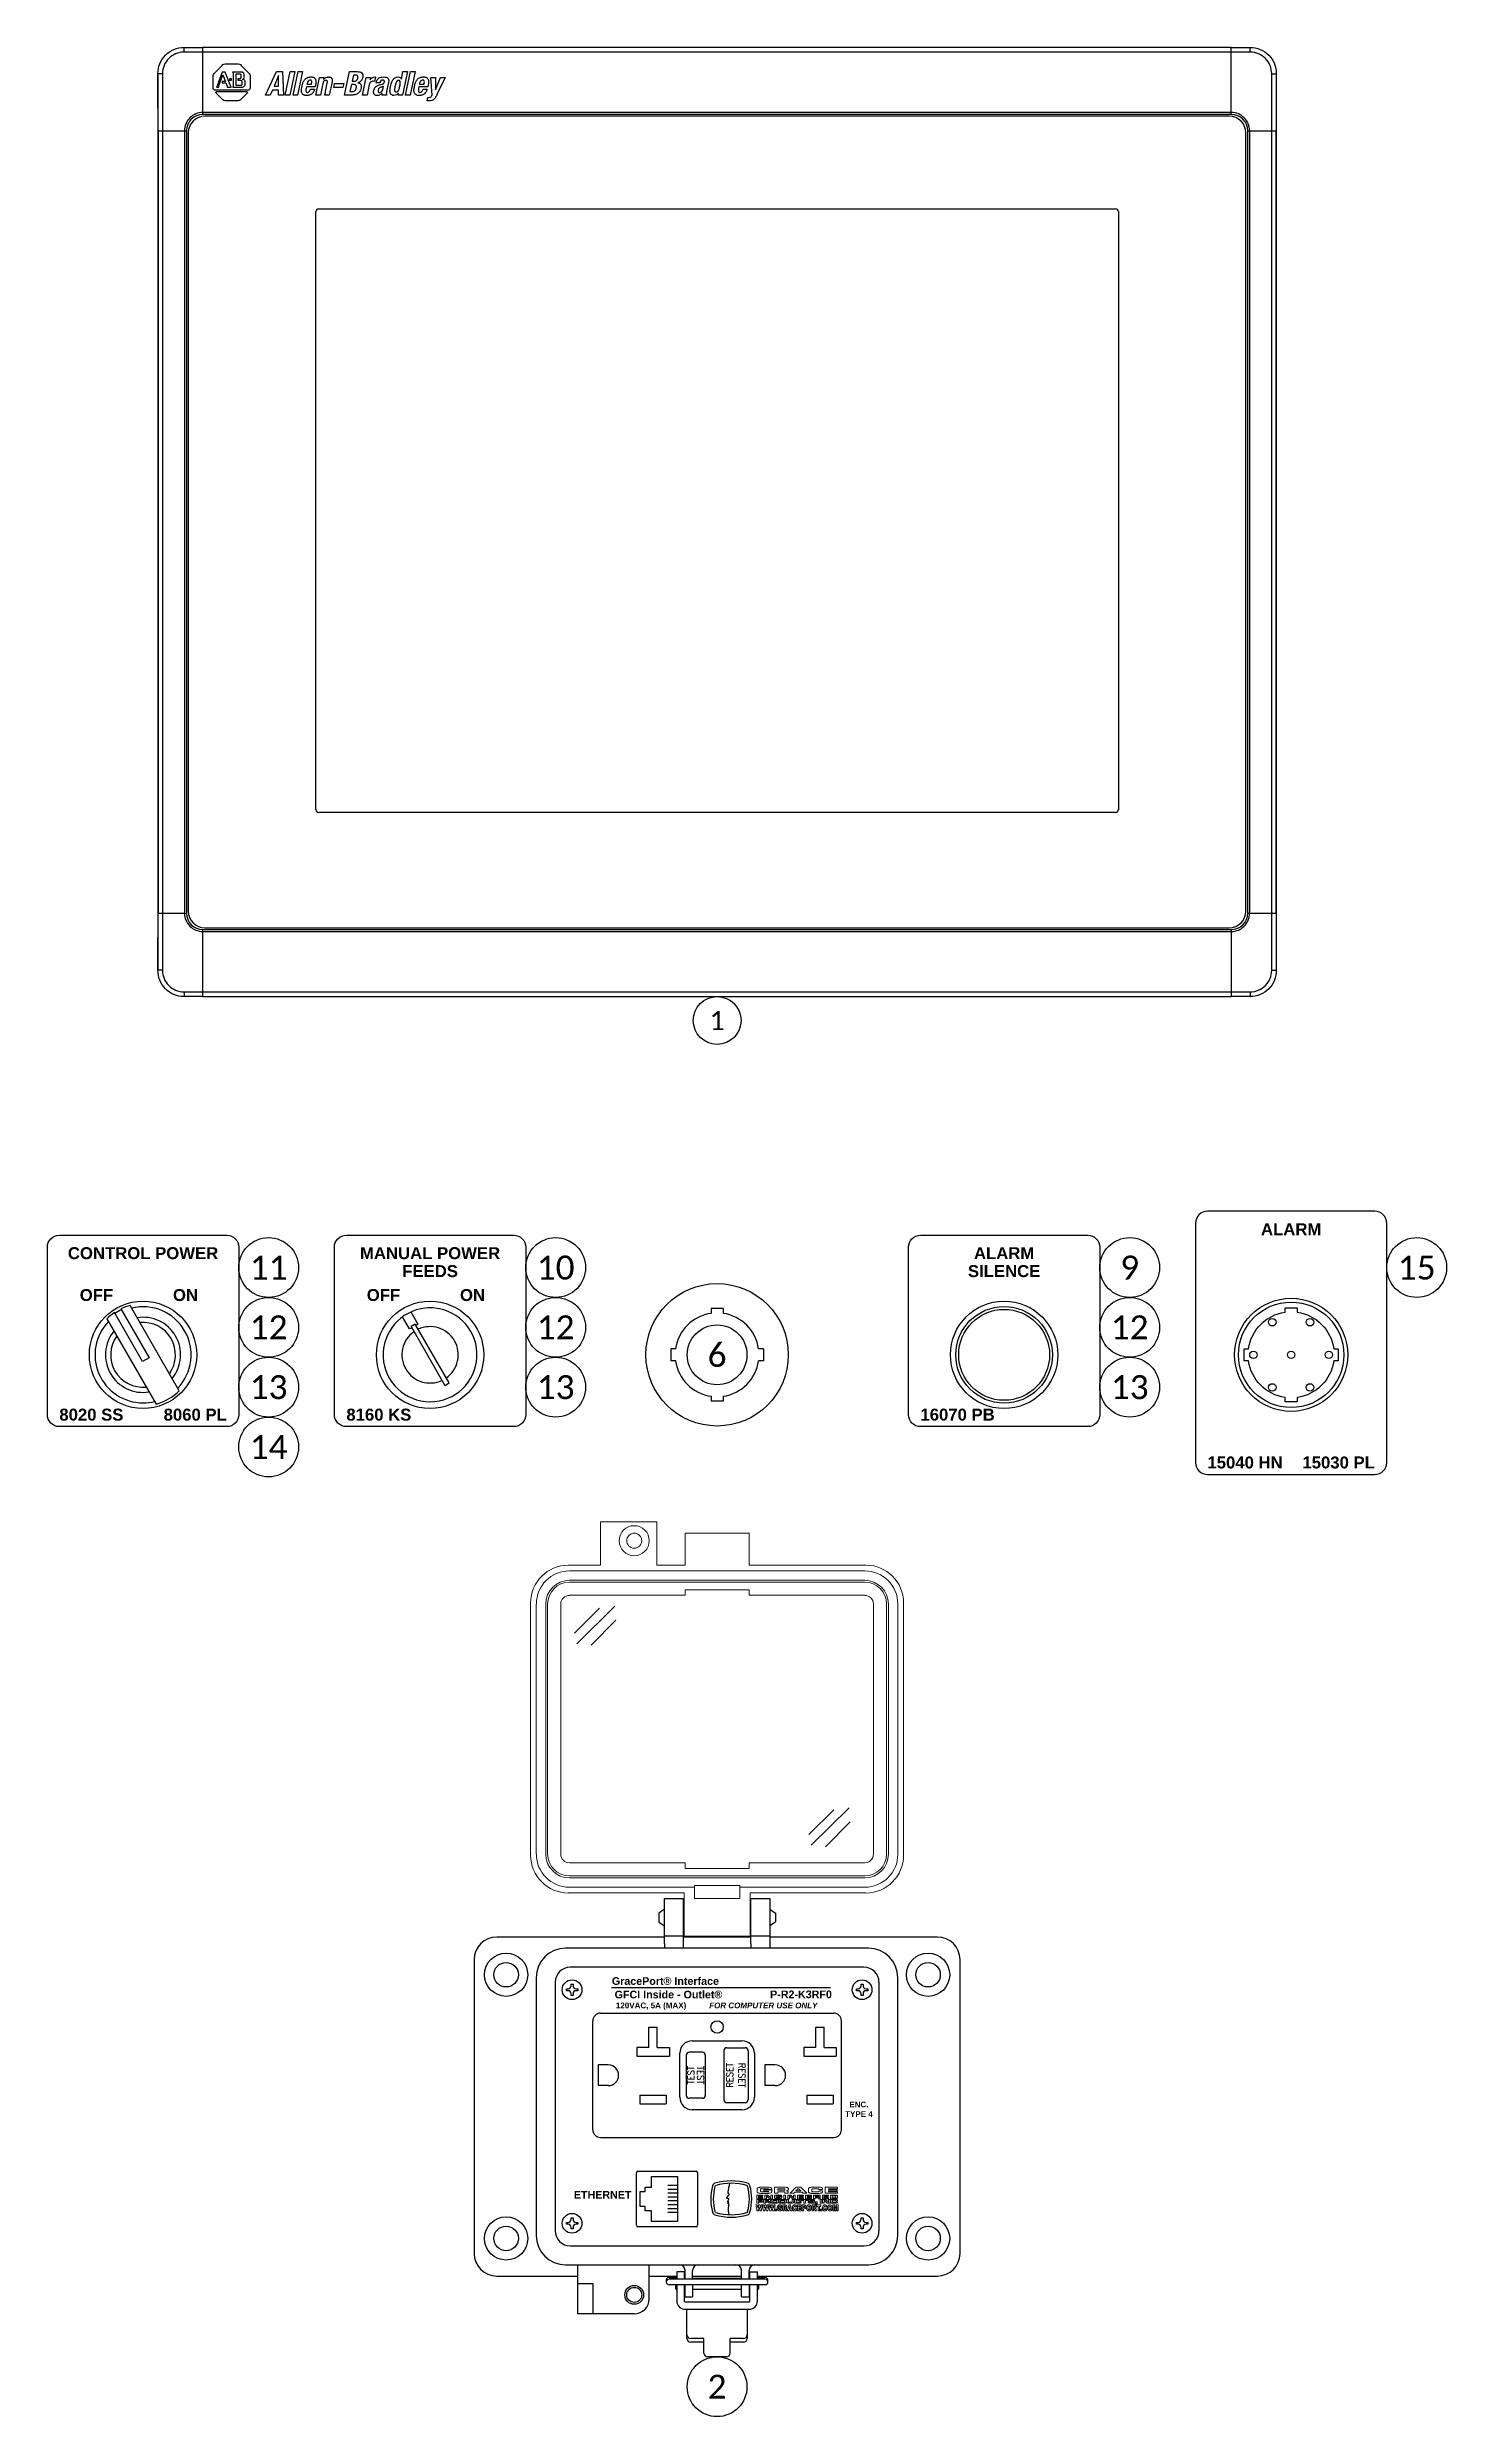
# Model space of a CAD drawing. Header units: inches. Extents: x 0 to 316, y -1 to 150.
# Drawn here: x 282.56 to 285.85, y 31.8 to 37.37 of the extents above; entities that cross this region are included whole.
import ezdxf
from ezdxf.enums import TextEntityAlignment as Align

# ---------------------------------------------------------------- set-up
doc = ezdxf.new("R2010")
doc.units = ezdxf.units.IN
doc.header["$MEASUREMENT"] = 0
doc.linetypes.add('DASHED', pattern=[0.75, 0.5, -0.25])
doc.linetypes.add('HIDDEN2', pattern=[0.1875, 0.125, -0.0625])
for name, color, linetype, lineweight in [('2d ConnectionPoints', 7, 'Continuous', 50), ('AM_0', 7, 'Continuous', 50), ('AM_4', 3, 'Continuous', 25), ('AM_9', 6, 'DASHED', 25)]:
    doc.layers.add(name, color=color, linetype=linetype, lineweight=lineweight)
doc.styles.add('Arial Bold', font='arialbd.ttf', dxfattribs={"height": 0.08})
doc.styles.add('Arial bold italic', font='arialbi.ttf', dxfattribs={"height": 0.08})
doc.styles.add('BASE-TXT1', font='romans.shx', dxfattribs={"width": 0.9})
doc.styles.add('Calibri', font='calibri.ttf')

msp = doc.modelspace()

# ---------------------------------------------------------------- texts
at = {"color": 7, "style": 'Arial Bold'}
for s, p in [('ALARM', (285.48279, 34.58906)), ('CONTROL POWER', (282.78279, 34.53281)), ('MANUAL POWER', (283.45779, 34.53281)), ('ALARM', (284.80779, 34.53281)), ('FEEDS', (283.45779, 34.49062)), ('SILENCE', (284.80779, 34.49062))]:
    msp.add_text(s, height=0.028125, dxfattribs=at).set_placement(p, align=Align.MIDDLE_CENTER)
for p in [(282.71248, 34.42031), (283.38748, 34.42031)]:
    msp.add_text('OFF', height=0.028125, dxfattribs=at).set_placement(p, align=Align.RIGHT)
for p in [(282.85311, 34.42031), (283.52811, 34.42031)]:
    msp.add_text('ON', height=0.028125, dxfattribs=at).set_placement(p)
for s, p in [('8020 SS', (282.58592, 34.15312)), ('8160 KS', (283.26092, 34.15312)), ('16070 PB', (284.61092, 34.15312)), ('15040 HN', (285.28592, 34.04062))]:
    msp.add_text(s, height=0.028125, dxfattribs=at).set_placement(p, align=Align.MIDDLE_LEFT)
for s, p in [('8060 PL', (282.97967, 34.15312)), ('15030 PL', (285.67967, 34.04062))]:
    msp.add_text(s, height=0.028125, dxfattribs=at).set_placement(p, align=Align.MIDDLE_RIGHT)

# ---------------------------------------------------------------- blocks, each defined once
blk = doc.blocks.new('Reference Number')
at = {"color": 6, "linetype": 'Continuous'}
blk.add_circle((0, 0), 0.125, dxfattribs=at)
at = {"color": 6, "linetype": 'Continuous', "style": 'Calibri'}
blk.add_attdef('REFERENCE_#', text='', height=0.1, dxfattribs=at).set_placement((0, 0), align=Align.MIDDLE_CENTER)
blk = doc.blocks.new('22.5mm PB HOLE')
at = {"color": 1}
for p, q in [((0.062, 0.484), (-0.062, 0.484)), ((-0.062, 0.484), (-0.062, 0.433)), ((0.062, 0.484), (0.062, 0.433)), ((-0.433, 0.062), (-0.484, 0.062)), ((-0.484, 0.062), (-0.484, -0.062)), ((0.484, 0.062), (0.433, 0.062)), ((0.484, 0.062), (0.484, -0.062)), ((-0.433, -0.062), (-0.484, -0.062)), ((0.484, -0.062), (0.433, -0.062)), ((-0.062, -0.433), (-0.062, -0.484)), ((0.062, -0.484), (-0.062, -0.484)), ((0.062, -0.433), (0.062, -0.484))]:
    blk.add_line(p, q, dxfattribs=at)
for start, end in [(98.2132, 171.7868), (8.2132, 81.7868), (188.2132, 261.7868), (278.2132, 351.7868)]:
    blk.add_arc((0, 0), 0.438, start, end, dxfattribs=at)
blk = doc.blocks.new('GRACE-F')
at = {"color": 2, "lineweight": 18}
for p, q in [((-0.63, 6.433), (-1.22, 6.433)), ((-1.22, 5.981), (-1.22, 6.433)), ((-0.63, 5.981), (-0.63, 6.433)), ((0.335, 6.315), (-0.335, 6.315)), ((-0.335, 5.981), (-0.335, 6.315)), ((0.335, 5.981), (0.335, 6.315)), ((-1.22, 5.981), (-1.555, 5.981)), ((-0.335, 5.981), (-0.63, 5.981)), ((1.555, 5.981), (0.335, 5.981)), ((1.543, 5.922), (-1.543, 5.922)), ((1.543, 5.823), (-1.543, 5.823)), ((1.543, 5.804), (-1.543, 5.804)), ((0.335, 5.725), (-0.335, 5.725)), ((-0.335, 5.666), (-0.335, 5.725)), ((0.335, 5.666), (0.335, 5.725)), ((-1.949, 2.949), (-1.949, 5.587)), ((-1.89, 2.961), (-1.89, 5.575)), ((-1.791, 2.961), (-1.791, 5.575)), ((-1.772, 2.961), (-1.772, 5.575)), ((-1.634, 2.961), (-1.634, 5.575)), ((-0.335, 5.666), (-1.543, 5.666)), ((1.543, 5.666), (0.335, 5.666)), ((1.634, 2.961), (1.634, 5.575)), ((1.772, 2.961), (1.772, 5.575)), ((1.791, 2.961), (1.791, 5.575)), ((1.89, 2.961), (1.89, 5.575)), ((1.949, 2.949), (1.949, 5.587)), ((-0.335, 2.87), (-1.543, 2.87)), ((1.543, 2.733), (-1.543, 2.733)), ((-0.335, 2.811), (-0.335, 2.87)), ((0.335, 2.811), (-0.335, 2.811)), ((0.335, 2.811), (0.335, 2.87)), ((1.543, 2.87), (0.335, 2.87)), ((-0.344, 2.556), (-1.555, 2.556)), ((1.543, 2.713), (-1.543, 2.713)), ((-0.236, 2.615), (-1.543, 2.615)), ((-0.344, 2.103), (-0.344, 2.556)), ((-0.236, 2.496), (-0.236, 2.634)), ((0.236, 2.634), (-0.236, 2.634)), ((0.236, 2.496), (-0.236, 2.496)), ((0.236, 2.496), (0.236, 2.634)), ((1.543, 2.615), (0.236, 2.615)), ((1.555, 2.556), (0.344, 2.556)), ((0.344, 2.103), (0.344, 2.556)), ((0.344, 2.103), (-0.344, 2.103))]:
    blk.add_line(p, q, dxfattribs=at)
at = {"color": 2}
for p, q in [((-1.489, 5.272), (-1.229, 5.532)), ((-1.466, 5.16), (-1.07, 5.552)), ((-1.318, 5.146), (-1.058, 5.405)), ((0.96, 3.166), (1.22, 3.425)), ((0.983, 3.054), (1.379, 3.445)), ((1.132, 3.039), (1.391, 3.299)), ((-0.551, 2.496), (-0.354, 2.496)), ((-0.551, 2.3), (-0.551, 2.496)), ((-0.354, 2.496), (-0.354, 2.3)), ((0.354, 2.3), (0.354, 2.496)), ((0.354, 2.496), (0.551, 2.496)), ((0.551, 2.496), (0.551, 2.3)), ((-0.551, 2.385), (-0.61, 2.346)), ((-0.61, 2.346), (-0.61, 2.252)), ((-0.61, 2.252), (-0.551, 2.213)), ((-0.551, 2.103), (-0.551, 2.3)), ((-0.354, 2.387), (-0.344, 2.387)), ((-0.354, 2.3), (-0.354, 2.103)), ((0.344, 2.387), (0.354, 2.387)), ((0.354, 2.103), (0.354, 2.3)), ((0.551, 2.385), (0.61, 2.346)), ((0.551, 2.3), (0.551, 2.103)), ((0.61, 2.252), (0.551, 2.213)), ((0.61, 2.346), (0.61, 2.254)), ((-0.551, 2.095), (-2.303, 2.095)), ((-0.354, 2.103), (-0.551, 2.103)), ((-0.551, 2.024), (-0.551, 2.103)), ((-0.551, 2.024), (-0.551, 1.977)), ((-0.354, 2.21), (-0.344, 2.21)), ((-0.354, 2.103), (-0.354, 2.024)), ((0.354, 2.095), (-0.354, 2.095)), ((-0.354, 2.024), (-0.354, 1.977)), ((0.344, 2.21), (0.354, 2.21)), ((0.354, 2.024), (0.354, 2.103)), ((0.551, 2.103), (0.354, 2.103)), ((0.354, 2.024), (0.354, 1.977)), ((0.551, 2.103), (0.551, 2.024)), ((2.303, 2.095), (0.551, 2.095)), ((0.551, 2.024), (0.551, 1.977)), ((-2.539, 1.859), (-2.539, -1.212)), ((1.583, 1.977), (-1.583, 1.977)), ((1.535, 1.78), (-1.535, 1.78)), ((2.539, -1.212), (2.539, 1.859)), ((-1.89, 1.67), (-1.89, -1.023)), ((-1.693, 1.622), (-1.693, -0.976)), ((-1.575, 1.534), (-1.575, 1.554)), ((-1.575, 1.554), (-1.558, 1.554)), ((-1.558, 1.534), (-1.575, 1.534)), ((-1.526, 1.586), (-1.526, 1.603)), ((-1.526, 1.603), (-1.506, 1.603)), ((-1.526, 1.485), (-1.526, 1.501)), ((-1.506, 1.603), (-1.506, 1.586)), ((-1.506, 1.501), (-1.506, 1.485)), ((-1.473, 1.554), (-1.457, 1.554)), ((-1.457, 1.534), (-1.473, 1.534)), ((-1.457, 1.554), (-1.457, 1.534)), ((1.457, 1.534), (1.457, 1.554)), ((1.457, 1.554), (1.473, 1.554)), ((1.473, 1.534), (1.457, 1.534)), ((1.506, 1.586), (1.506, 1.603)), ((1.506, 1.603), (1.526, 1.603)), ((1.506, 1.485), (1.506, 1.501)), ((1.526, 1.603), (1.526, 1.586)), ((1.526, 1.501), (1.526, 1.485)), ((1.558, 1.554), (1.575, 1.554)), ((1.575, 1.534), (1.558, 1.534)), ((1.575, 1.554), (1.575, 1.534)), ((1.693, -0.976), (1.693, 1.622)), ((1.89, -1.023), (1.89, 1.67)), ((-1.506, 1.485), (-1.526, 1.485)), ((-1.219, 1.3), (1.219, 1.3)), ((1.526, 1.485), (1.506, 1.485)), ((-1.3, 0.081), (-1.3, 1.219)), ((-0.714, 0.939), (-0.714, 1.153)), ((-0.714, 1.153), (-0.626, 1.153)), ((-0.626, 0.939), (-0.626, 1.153)), ((-0.26, 1.01), (0.26, 1.01)), ((1.031, 0.939), (1.031, 1.153)), ((1.031, 1.153), (1.119, 1.153)), ((1.119, 0.939), (1.119, 1.153)), ((1.3, 0.081), (1.3, 1.219)), ((-1.137, 0.758), (-1.244, 0.758)), ((-1.244, 0.758), (-1.244, 0.543)), ((-0.714, 0.939), (-0.84, 0.939)), ((-0.84, 0.939), (-0.84, 0.851)), ((-0.84, 0.851), (-0.499, 0.851)), ((-0.626, 0.939), (-0.499, 0.939)), ((-0.499, 0.939), (-0.499, 0.851)), ((-0.39, 0.42), (-0.39, 0.88)), ((-0.323, 0.86), (-0.323, 0.44)), ((-0.153, 0.89), (-0.292, 0.89)), ((-0.123, 0.86), (-0.123, 0.44)), ((0.073, 0.393), (0.073, 0.908)), ((0.102, 0.938), (0.292, 0.938)), ((0.323, 0.908), (0.323, 0.393)), ((0.39, 0.88), (0.39, 0.42)), ((0.5, 0.758), (0.5, 0.543)), ((0.608, 0.758), (0.5, 0.758)), ((1.031, 0.939), (0.905, 0.939)), ((0.905, 0.939), (0.905, 0.851)), ((0.905, 0.851), (1.245, 0.851)), ((1.119, 0.939), (1.245, 0.939)), ((1.245, 0.939), (1.245, 0.851)), ((-1.137, 0.543), (-1.244, 0.543)), ((0.608, 0.543), (0.5, 0.543)), ((-0.807, 0.441), (-0.807, 0.353)), ((-0.807, 0.441), (-0.532, 0.441)), ((-0.807, 0.353), (-0.532, 0.353)), ((-0.532, 0.441), (-0.532, 0.353)), ((-0.153, 0.41), (-0.292, 0.41)), ((0.26, 0.29), (-0.26, 0.29)), ((0.292, 0.363), (0.102, 0.363)), ((0.937, 0.441), (0.937, 0.353)), ((0.937, 0.441), (1.212, 0.441)), ((0.937, 0.353), (1.212, 0.353)), ((1.212, 0.441), (1.212, 0.353)), ((-1.219, 0), (1.219, 0)), ((-0.844, -0.918), (-0.844, -0.368)), ((-0.829, -0.353), (-0.219, -0.353)), ((-0.685, -0.518), (-0.685, -0.408)), ((-0.685, -0.408), (-0.415, -0.408)), ((-0.415, -0.408), (-0.415, -0.878)), ((-0.204, -0.368), (-0.204, -0.918)), ((-0.805, -0.563), (-0.751, -0.563)), ((-0.805, -0.723), (-0.805, -0.563)), ((-0.751, -0.723), (-0.805, -0.723)), ((-0.751, -0.563), (-0.751, -0.518)), ((-0.751, -0.518), (-0.685, -0.518)), ((-0.751, -0.768), (-0.751, -0.723)), ((-0.415, -0.501), (-0.514, -0.501)), ((-0.415, -0.542), (-0.514, -0.542)), ((-0.415, -0.582), (-0.514, -0.582)), ((-0.415, -0.623), (-0.514, -0.623)), ((-0.415, -0.663), (-0.514, -0.663)), ((-0.415, -0.704), (-0.514, -0.704)), ((-1.575, -0.907), (-1.575, -0.887)), ((-1.575, -0.887), (-1.558, -0.887)), ((-1.558, -0.907), (-1.575, -0.907)), ((-1.526, -0.855), (-1.526, -0.838)), ((-1.526, -0.838), (-1.506, -0.838)), ((-1.526, -0.956), (-1.526, -0.94)), ((-1.506, -0.956), (-1.526, -0.956)), ((-1.506, -0.838), (-1.506, -0.855)), ((-1.506, -0.94), (-1.506, -0.956)), ((-1.473, -0.887), (-1.457, -0.887)), ((-1.457, -0.907), (-1.473, -0.907)), ((-1.457, -0.887), (-1.457, -0.907)), ((-0.219, -0.933), (-0.829, -0.933)), ((-0.685, -0.768), (-0.751, -0.768)), ((-0.685, -0.878), (-0.685, -0.768)), ((-0.415, -0.878), (-0.685, -0.878)), ((-0.415, -0.744), (-0.514, -0.744)), ((-0.415, -0.784), (-0.514, -0.784)), ((1.457, -0.907), (1.457, -0.887)), ((1.457, -0.887), (1.473, -0.887)), ((1.473, -0.907), (1.457, -0.907)), ((1.506, -0.855), (1.506, -0.838)), ((1.506, -0.838), (1.526, -0.838)), ((1.506, -0.956), (1.506, -0.94)), ((1.526, -0.956), (1.506, -0.956)), ((1.526, -0.838), (1.526, -0.855)), ((1.526, -0.94), (1.526, -0.956)), ((1.558, -0.887), (1.575, -0.887)), ((1.575, -0.907), (1.558, -0.907)), ((1.575, -0.887), (1.575, -0.907)), ((-1.535, -1.133), (1.535, -1.133)), ((-2.303, -1.448), (-1.457, -1.448)), ((-1.583, -1.33), (1.583, -1.33)), ((-1.457, -1.527), (-1.457, -1.33)), ((-0.709, -1.685), (-0.709, -1.33)), ((-0.709, -1.448), (-0.421, -1.448)), ((-0.502, -1.463), (-0.421, -1.463)), ((0.502, -1.48), (-0.502, -1.48)), ((-0.432, -1.48), (-0.429, -1.47)), ((-0.429, -1.47), (-0.421, -1.47)), ((-0.429, -1.47), (-0.429, -1.48)), ((-0.421, -1.405), (-0.421, -1.48)), ((-0.343, -1.405), (-0.421, -1.405)), ((-0.343, -1.405), (-0.343, -1.48)), ((-0.342, -1.448), (-0.335, -1.448)), ((-0.342, -1.47), (-0.335, -1.47)), ((-0.335, -1.48), (-0.335, -1.389)), ((-0.256, -1.48), (-0.256, -1.389)), ((-0.256, -1.448), (0.256, -1.448)), ((-0.256, -1.47), (0.256, -1.47)), ((0.256, -1.48), (0.256, -1.389)), ((0.335, -1.48), (0.335, -1.389)), ((0.335, -1.448), (0.342, -1.448)), ((0.335, -1.47), (0.342, -1.47)), ((0.343, -1.48), (0.343, -1.405)), ((0.343, -1.405), (0.421, -1.405)), ((0.421, -1.48), (0.421, -1.405)), ((0.421, -1.448), (2.303, -1.448)), ((0.421, -1.463), (0.502, -1.463)), ((0.421, -1.47), (0.429, -1.47)), ((0.429, -1.47), (0.429, -1.48)), ((0.432, -1.48), (0.429, -1.47)), ((-1.457, -1.685), (-1.457, -1.527)), ((-1.457, -1.527), (-1.299, -1.527)), ((-1.457, -1.842), (-1.457, -1.685)), ((-1.299, -1.527), (-1.299, -1.685)), ((-1.299, -1.685), (-1.299, -1.842)), ((-0.531, -1.492), (-0.531, -1.51)), ((0.502, -1.539), (-0.502, -1.539)), ((-0.433, -1.577), (-0.433, -1.539)), ((-0.433, -1.539), (-0.433, -1.577)), ((-0.433, -1.577), (-0.429, -1.59)), ((-0.429, -1.539), (-0.429, -1.59)), ((-0.429, -1.59), (-0.421, -1.59)), ((-0.421, -1.539), (-0.421, -1.709)), ((-0.343, -1.539), (-0.343, -1.709)), ((-0.342, -1.59), (-0.335, -1.59)), ((-0.335, -1.665), (-0.335, -1.539)), ((-0.335, -1.665), (-0.256, -1.665)), ((-0.335, -1.717), (0.335, -1.717)), ((-0.256, -1.539), (-0.256, -1.665)), ((0.256, -1.59), (-0.256, -1.59)), ((0.256, -1.59), (-0.256, -1.59)), ((0.256, -1.665), (0.256, -1.539)), ((0.256, -1.665), (0.335, -1.665)), ((0.335, -1.539), (0.335, -1.665)), ((0.335, -1.59), (0.342, -1.59)), ((0.343, -1.709), (0.343, -1.539)), ((0.421, -1.709), (0.421, -1.539)), ((0.429, -1.59), (0.421, -1.59)), ((0.429, -1.539), (0.429, -1.59)), ((0.433, -1.577), (0.429, -1.59)), ((0.433, -1.539), (0.433, -1.577)), ((0.531, -1.51), (0.531, -1.492)), ((-1.299, -1.842), (-1.457, -1.842)), ((-0.866, -1.842), (-1.299, -1.842)), ((-0.335, -1.795), (0.335, -1.795)), ((-0.315, -2.061), (-0.315, -1.795)), ((0.315, -1.795), (0.315, -2.1)), ((-0.315, -2.1), (-0.315, -2.061)), ((-0.138, -2.1), (-0.276, -2.1)), ((-0.138, -2.14), (-0.276, -2.14)), ((-0.138, -2.253), (-0.138, -2.1)), ((0.276, -2.1), (0.138, -2.1)), ((0.138, -2.253), (0.138, -2.1)), ((0.276, -2.14), (0.138, -2.14)), ((0.098, -2.292), (-0.098, -2.292))]:
    blk.add_line(p, q, dxfattribs=at)
at = {"color": 2, "linetype": 'Continuous'}
for p, q in [((0.128, -0.503), (0.134, -0.479)), ((0.128, -0.503), (0.134, -0.479)), ((0.1, -0.628), (0.102, -0.626)), ((0.1, -0.628), (0.102, -0.626)), ((0.1, -0.63), (0.1, -0.628)), ((0.1, -0.63), (0.1, -0.628)), ((0.1, -0.631), (0.1, -0.63)), ((0.1, -0.631), (0.1, -0.63)), ((0.1, -0.632), (0.1, -0.631)), ((0.1, -0.632), (0.1, -0.631)), ((0.1, -0.633), (0.1, -0.632)), ((0.1, -0.633), (0.1, -0.632)), ((0.101, -0.633), (0.1, -0.633)), ((0.101, -0.633), (0.1, -0.633)), ((0.102, -0.634), (0.101, -0.633)), ((0.102, -0.634), (0.101, -0.633)), ((0.102, -0.626), (0.103, -0.625)), ((0.102, -0.626), (0.103, -0.625)), ((0.103, -0.635), (0.102, -0.634)), ((0.103, -0.635), (0.102, -0.634)), ((0.103, -0.625), (0.104, -0.623)), ((0.103, -0.625), (0.104, -0.623)), ((0.105, -0.636), (0.103, -0.635)), ((0.105, -0.636), (0.103, -0.635)), ((0.104, -0.623), (0.107, -0.62)), ((0.104, -0.623), (0.107, -0.62)), ((0.107, -0.636), (0.105, -0.636)), ((0.107, -0.636), (0.105, -0.636)), ((0.107, -0.62), (0.109, -0.618)), ((0.107, -0.62), (0.109, -0.618)), ((0.109, -0.637), (0.107, -0.636)), ((0.109, -0.637), (0.107, -0.636)), ((0.109, -0.618), (0.111, -0.615)), ((0.109, -0.618), (0.111, -0.615)), ((0.111, -0.638), (0.109, -0.637)), ((0.111, -0.638), (0.109, -0.637)), ((0.111, -0.615), (0.114, -0.612)), ((0.111, -0.615), (0.114, -0.612)), ((0.113, -0.639), (0.111, -0.638)), ((0.113, -0.639), (0.111, -0.638)), ((0.112, -0.67), (0.113, -0.668)), ((0.112, -0.67), (0.113, -0.668)), ((0.112, -0.671), (0.112, -0.67)), ((0.112, -0.671), (0.112, -0.67)), ((0.112, -0.672), (0.112, -0.671)), ((0.112, -0.672), (0.112, -0.671)), ((0.113, -0.672), (0.112, -0.672)), ((0.112, -0.672), (0.112, -0.672)), ((0.113, -0.672), (0.112, -0.672)), ((0.112, -0.672), (0.112, -0.672)), ((0.114, -0.639), (0.113, -0.639)), ((0.114, -0.639), (0.113, -0.639)), ((0.113, -0.667), (0.114, -0.665)), ((0.113, -0.667), (0.114, -0.665)), ((0.113, -0.668), (0.113, -0.667)), ((0.113, -0.668), (0.113, -0.667)), ((0.114, -0.673), (0.113, -0.672)), ((0.113, -0.672), (0.113, -0.672)), ((0.114, -0.673), (0.113, -0.672)), ((0.113, -0.672), (0.113, -0.672)), ((0.113, -0.682), (0.114, -0.681)), ((0.113, -0.682), (0.114, -0.681)), ((0.113, -0.683), (0.113, -0.682)), ((0.113, -0.682), (0.113, -0.682)), ((0.113, -0.683), (0.113, -0.682)), ((0.113, -0.682), (0.113, -0.682)), ((0.113, -0.684), (0.113, -0.683)), ((0.113, -0.683), (0.113, -0.683)), ((0.113, -0.684), (0.113, -0.683)), ((0.113, -0.683), (0.113, -0.683)), ((0.113, -0.685), (0.113, -0.684)), ((0.113, -0.685), (0.113, -0.684)), ((0.114, -0.686), (0.113, -0.685)), ((0.114, -0.686), (0.113, -0.685)), ((0.114, -0.612), (0.117, -0.61)), ((0.114, -0.612), (0.117, -0.61)), ((0.116, -0.64), (0.114, -0.639)), ((0.116, -0.64), (0.114, -0.639)), ((0.114, -0.665), (0.115, -0.663)), ((0.114, -0.665), (0.115, -0.663)), ((0.115, -0.673), (0.114, -0.673)), ((0.115, -0.673), (0.114, -0.673)), ((0.114, -0.681), (0.115, -0.681)), ((0.114, -0.681), (0.115, -0.681)), ((0.115, -0.687), (0.114, -0.686)), ((0.115, -0.687), (0.114, -0.686)), ((0.115, -0.571), (0.116, -0.566)), ((0.115, -0.571), (0.116, -0.566)), ((0.115, -0.574), (0.115, -0.571)), ((0.115, -0.574), (0.115, -0.571)), ((0.115, -0.577), (0.115, -0.574)), ((0.115, -0.577), (0.115, -0.574)), ((0.115, -0.579), (0.115, -0.577)), ((0.115, -0.579), (0.115, -0.577)), ((0.115, -0.58), (0.115, -0.579)), ((0.115, -0.58), (0.115, -0.579)), ((0.115, -0.581), (0.115, -0.58)), ((0.115, -0.581), (0.115, -0.58)), ((0.116, -0.582), (0.115, -0.581)), ((0.116, -0.582), (0.115, -0.581)), ((0.115, -0.663), (0.116, -0.661)), ((0.115, -0.663), (0.116, -0.661)), ((0.116, -0.673), (0.115, -0.673)), ((0.116, -0.673), (0.115, -0.673)), ((0.115, -0.681), (0.115, -0.68)), ((0.115, -0.68), (0.117, -0.68)), ((0.115, -0.681), (0.115, -0.68)), ((0.115, -0.68), (0.117, -0.68)), ((0.116, -0.688), (0.115, -0.687)), ((0.116, -0.688), (0.115, -0.687)), ((0.116, -0.561), (0.118, -0.555)), ((0.116, -0.561), (0.118, -0.555)), ((0.116, -0.566), (0.116, -0.561)), ((0.116, -0.566), (0.116, -0.561)), ((0.116, -0.583), (0.116, -0.582)), ((0.116, -0.583), (0.116, -0.582)), ((0.117, -0.584), (0.116, -0.583)), ((0.117, -0.584), (0.116, -0.583)), ((0.118, -0.64), (0.116, -0.64)), ((0.118, -0.64), (0.116, -0.64)), ((0.116, -0.661), (0.117, -0.658)), ((0.116, -0.661), (0.117, -0.658)), ((0.117, -0.673), (0.116, -0.673)), ((0.117, -0.673), (0.116, -0.673)), ((0.117, -0.689), (0.116, -0.688)), ((0.117, -0.689), (0.116, -0.688)), ((0.118, -0.585), (0.117, -0.584)), ((0.118, -0.585), (0.117, -0.584)), ((0.117, -0.61), (0.118, -0.607)), ((0.117, -0.61), (0.118, -0.607)), ((0.117, -0.658), (0.118, -0.656)), ((0.117, -0.658), (0.118, -0.656)), ((0.118, -0.674), (0.117, -0.673)), ((0.118, -0.674), (0.117, -0.673)), ((0.117, -0.68), (0.118, -0.68)), ((0.117, -0.68), (0.118, -0.68)), ((0.118, -0.69), (0.117, -0.689)), ((0.118, -0.69), (0.117, -0.689)), ((0.118, -0.546), (0.121, -0.534)), ((0.118, -0.546), (0.121, -0.534)), ((0.118, -0.555), (0.118, -0.546)), ((0.118, -0.555), (0.118, -0.546)), ((0.118, -0.586), (0.118, -0.585)), ((0.118, -0.585), (0.118, -0.585)), ((0.118, -0.586), (0.118, -0.585)), ((0.118, -0.585), (0.118, -0.585)), ((0.119, -0.587), (0.118, -0.586)), ((0.119, -0.587), (0.118, -0.586)), ((0.118, -0.607), (0.12, -0.604)), ((0.118, -0.607), (0.12, -0.604)), ((0.118, -0.641), (0.118, -0.64)), ((0.118, -0.641), (0.118, -0.64)), ((0.119, -0.641), (0.118, -0.641)), ((0.119, -0.641), (0.118, -0.641)), ((0.118, -0.651), (0.119, -0.649)), ((0.118, -0.651), (0.119, -0.649)), ((0.118, -0.654), (0.118, -0.651)), ((0.118, -0.654), (0.118, -0.651)), ((0.118, -0.656), (0.118, -0.654)), ((0.118, -0.656), (0.118, -0.654)), ((0.12, -0.674), (0.118, -0.674)), ((0.118, -0.674), (0.118, -0.674)), ((0.12, -0.674), (0.118, -0.674)), ((0.118, -0.674), (0.118, -0.674)), ((0.118, -0.68), (0.119, -0.679)), ((0.118, -0.68), (0.119, -0.679)), ((0.118, -0.68), (0.118, -0.68)), ((0.118, -0.68), (0.118, -0.68)), ((0.118, -0.692), (0.118, -0.69)), ((0.118, -0.692), (0.118, -0.69)), ((0.12, -0.693), (0.118, -0.692)), ((0.12, -0.693), (0.118, -0.692)), ((0.118, -0.74), (0.119, -0.734)), ((0.118, -0.74), (0.119, -0.734)), ((0.118, -0.744), (0.118, -0.74)), ((0.118, -0.744), (0.118, -0.74)), ((0.12, -0.587), (0.119, -0.587)), ((0.12, -0.587), (0.119, -0.587)), ((0.12, -0.641), (0.119, -0.641)), ((0.12, -0.641), (0.119, -0.641)), ((0.119, -0.649), (0.12, -0.648)), ((0.119, -0.649), (0.12, -0.648)), ((0.119, -0.679), (0.12, -0.679)), ((0.119, -0.679), (0.12, -0.679)), ((0.119, -0.73), (0.12, -0.726)), ((0.119, -0.73), (0.12, -0.726)), ((0.119, -0.734), (0.119, -0.73)), ((0.119, -0.734), (0.119, -0.73)), ((0.121, -0.587), (0.12, -0.587)), ((0.121, -0.587), (0.12, -0.587)), ((0.12, -0.604), (0.122, -0.603)), ((0.12, -0.604), (0.122, -0.603)), ((0.121, -0.641), (0.12, -0.641)), ((0.12, -0.641), (0.12, -0.641)), ((0.121, -0.641), (0.12, -0.641)), ((0.12, -0.641), (0.12, -0.641)), ((0.12, -0.647), (0.121, -0.645)), ((0.12, -0.647), (0.121, -0.645)), ((0.12, -0.648), (0.12, -0.647)), ((0.12, -0.648), (0.12, -0.647)), ((0.121, -0.675), (0.12, -0.674)), ((0.121, -0.675), (0.12, -0.674)), ((0.12, -0.679), (0.122, -0.678)), ((0.12, -0.679), (0.122, -0.678)), ((0.121, -0.695), (0.12, -0.693)), ((0.121, -0.695), (0.12, -0.693)), ((0.12, -0.726), (0.121, -0.723)), ((0.12, -0.726), (0.121, -0.723)), ((0.121, -0.534), (0.124, -0.52)), ((0.121, -0.534), (0.124, -0.52)), ((0.122, -0.587), (0.121, -0.587)), ((0.122, -0.587), (0.121, -0.587)), ((0.121, -0.642), (0.121, -0.641)), ((0.121, -0.641), (0.121, -0.641)), ((0.121, -0.642), (0.121, -0.641)), ((0.121, -0.641), (0.121, -0.641)), ((0.121, -0.643), (0.121, -0.642)), ((0.121, -0.642), (0.121, -0.642)), ((0.121, -0.643), (0.121, -0.642)), ((0.121, -0.642), (0.121, -0.642)), ((0.121, -0.644), (0.121, -0.643)), ((0.121, -0.644), (0.121, -0.643)), ((0.121, -0.645), (0.121, -0.644)), ((0.121, -0.644), (0.121, -0.644)), ((0.121, -0.645), (0.121, -0.644)), ((0.121, -0.644), (0.121, -0.644)), ((0.122, -0.675), (0.121, -0.675)), ((0.122, -0.675), (0.121, -0.675)), ((0.122, -0.696), (0.121, -0.695)), ((0.122, -0.696), (0.121, -0.695)), ((0.121, -0.719), (0.122, -0.717)), ((0.121, -0.719), (0.122, -0.717)), ((0.121, -0.723), (0.121, -0.719)), ((0.121, -0.723), (0.121, -0.719)), ((0.123, -0.588), (0.122, -0.587)), ((0.123, -0.588), (0.122, -0.587)), ((0.122, -0.603), (0.123, -0.601)), ((0.122, -0.603), (0.123, -0.601)), ((0.123, -0.676), (0.122, -0.675)), ((0.122, -0.675), (0.122, -0.675)), ((0.123, -0.676), (0.122, -0.675)), ((0.122, -0.675), (0.122, -0.675)), ((0.122, -0.678), (0.123, -0.677)), ((0.122, -0.678), (0.123, -0.677)), ((0.122, -0.678), (0.122, -0.678)), ((0.122, -0.678), (0.122, -0.678)), ((0.123, -0.697), (0.122, -0.696)), ((0.123, -0.697), (0.122, -0.696)), ((0.122, -0.717), (0.123, -0.715)), ((0.122, -0.717), (0.123, -0.715)), ((0.123, -0.589), (0.123, -0.588)), ((0.123, -0.589), (0.123, -0.588)), ((0.124, -0.589), (0.123, -0.589)), ((0.124, -0.589), (0.123, -0.589)), ((0.123, -0.601), (0.124, -0.599)), ((0.123, -0.601), (0.124, -0.599)), ((0.124, -0.676), (0.123, -0.676)), ((0.123, -0.676), (0.123, -0.676)), ((0.124, -0.676), (0.123, -0.676)), ((0.123, -0.676), (0.123, -0.676)), ((0.123, -0.677), (0.123, -0.677)), ((0.123, -0.677), (0.124, -0.677)), ((0.123, -0.677), (0.123, -0.677)), ((0.123, -0.677), (0.124, -0.677)), ((0.123, -0.699), (0.123, -0.697)), ((0.123, -0.699), (0.123, -0.697)), ((0.124, -0.7), (0.123, -0.699)), ((0.124, -0.7), (0.123, -0.699)), ((0.123, -0.712), (0.124, -0.711)), ((0.123, -0.712), (0.124, -0.711)), ((0.123, -0.715), (0.123, -0.712)), ((0.123, -0.715), (0.123, -0.712)), ((0.124, -0.52), (0.128, -0.503)), ((0.124, -0.52), (0.128, -0.503)), ((0.124, -0.59), (0.124, -0.589)), ((0.124, -0.59), (0.124, -0.589)), ((0.125, -0.591), (0.124, -0.59)), ((0.125, -0.591), (0.124, -0.59)), ((0.124, -0.599), (0.125, -0.598)), ((0.124, -0.599), (0.125, -0.598)), ((0.124, -0.677), (0.124, -0.676)), ((0.124, -0.677), (0.124, -0.676)), ((0.124, -0.702), (0.124, -0.7)), ((0.124, -0.702), (0.124, -0.7)), ((0.124, -0.703), (0.124, -0.702)), ((0.124, -0.703), (0.124, -0.702)), ((0.125, -0.704), (0.124, -0.703)), ((0.125, -0.704), (0.124, -0.703)), ((0.124, -0.706), (0.125, -0.704)), ((0.124, -0.706), (0.125, -0.704)), ((0.124, -0.707), (0.124, -0.706)), ((0.124, -0.707), (0.124, -0.706)), ((0.124, -0.709), (0.124, -0.707)), ((0.124, -0.709), (0.124, -0.707)), ((0.124, -0.711), (0.124, -0.709)), ((0.124, -0.711), (0.124, -0.709)), ((0.125, -0.592), (0.125, -0.591)), ((0.125, -0.592), (0.125, -0.591)), ((0.126, -0.592), (0.125, -0.592)), ((0.126, -0.592), (0.125, -0.592)), ((0.125, -0.598), (0.126, -0.596)), ((0.125, -0.598), (0.126, -0.596)), ((0.126, -0.593), (0.126, -0.592)), ((0.126, -0.593), (0.126, -0.592)), ((0.126, -0.594), (0.126, -0.593)), ((0.126, -0.594), (0.126, -0.593)), ((0.126, -0.595), (0.126, -0.594)), ((0.126, -0.595), (0.126, -0.594)), ((0.126, -0.596), (0.126, -0.595)), ((0.126, -0.595), (0.126, -0.595)), ((0.126, -0.596), (0.126, -0.595)), ((0.126, -0.595), (0.126, -0.595)), ((0.118, -0.749), (0.118, -0.744)), ((0.118, -0.749), (0.118, -0.744)), ((0.118, -0.755), (0.118, -0.749)), ((0.118, -0.755), (0.118, -0.749)), ((0.118, -0.76), (0.118, -0.755)), ((0.118, -0.76), (0.118, -0.755)), ((0.118, -0.766), (0.118, -0.76)), ((0.118, -0.766), (0.118, -0.76)), ((0.119, -0.772), (0.118, -0.766)), ((0.119, -0.772), (0.118, -0.766)), ((0.12, -0.777), (0.119, -0.772)), ((0.12, -0.777), (0.119, -0.772)), ((0.121, -0.782), (0.12, -0.777)), ((0.121, -0.782), (0.12, -0.777)), ((0.122, -0.787), (0.121, -0.782)), ((0.122, -0.787), (0.121, -0.782)), ((0.123, -0.792), (0.122, -0.787)), ((0.123, -0.792), (0.122, -0.787)), ((0.124, -0.796), (0.123, -0.792)), ((0.124, -0.796), (0.123, -0.792)), ((0.126, -0.8), (0.124, -0.796)), ((0.126, -0.8), (0.124, -0.796)), ((0.126, -0.806), (0.126, -0.8)), ((0.126, -0.806), (0.126, -0.8))]:
    blk.add_line(p, q, dxfattribs=at)
blk.add_lwpolyline([(0.127, -0.808), (0.126, -0.8), (0.124, -0.796), (0.123, -0.792), (0.122, -0.787), (0.121, -0.782), (0.12, -0.777), (0.119, -0.772), (0.118, -0.766), (0.118, -0.76), (0.118, -0.755), (0.118, -0.749), (0.118, -0.744), (0.118, -0.74), (0.119, -0.734), (0.119, -0.73), (0.12, -0.726), (0.121, -0.723), (0.121, -0.719), (0.122, -0.717), (0.123, -0.715), (0.123, -0.712), (0.124, -0.711), (0.124, -0.709), (0.124, -0.707), (0.124, -0.706), (0.125, -0.704), (0.124, -0.703), (0.124, -0.702), (0.124, -0.7), (0.123, -0.699), (0.123, -0.697), (0.122, -0.696), (0.121, -0.695), (0.12, -0.693), (0.118, -0.692), (0.118, -0.69), (0.117, -0.689), (0.116, -0.688), (0.115, -0.687), (0.114, -0.686), (0.113, -0.685), (0.113, -0.684), (0.113, -0.683), (0.113, -0.683), (0.113, -0.682), (0.113, -0.682), (0.114, -0.681), (0.115, -0.681), (0.115, -0.68), (0.117, -0.68), (0.118, -0.68), (0.118, -0.68), (0.119, -0.679), (0.12, -0.679), (0.122, -0.678), (0.122, -0.678), (0.123, -0.677), (0.123, -0.677), (0.124, -0.677), (0.124, -0.676), (0.123, -0.676), (0.123, -0.676), (0.122, -0.675), (0.122, -0.675), (0.121, -0.675), (0.12, -0.674), (0.118, -0.674), (0.118, -0.674), (0.117, -0.673), (0.116, -0.673), (0.115, -0.673), (0.114, -0.673), (0.113, -0.672), (0.113, -0.672), (0.112, -0.672), (0.112, -0.672), (0.112, -0.671), (0.112, -0.67), (0.113, -0.668), (0.113, -0.667), (0.114, -0.665), (0.115, -0.663), (0.116, -0.661), (0.117, -0.658), (0.118, -0.656), (0.118, -0.654), (0.118, -0.651), (0.119, -0.649), (0.12, -0.648), (0.12, -0.647), (0.121, -0.645), (0.121, -0.644), (0.121, -0.644), (0.121, -0.643), (0.121, -0.642), (0.121, -0.642), (0.121, -0.641), (0.121, -0.641), (0.12, -0.641), (0.12, -0.641), (0.119, -0.641), (0.118, -0.641), (0.118, -0.64), (0.116, -0.64), (0.114, -0.639), (0.113, -0.639), (0.111, -0.638), (0.109, -0.637), (0.107, -0.636), (0.105, -0.636), (0.103, -0.635), (0.102, -0.634), (0.101, -0.633), (0.1, -0.633), (0.1, -0.632), (0.1, -0.631), (0.1, -0.63), (0.1, -0.628), (0.102, -0.626), (0.103, -0.625), (0.104, -0.623), (0.107, -0.62), (0.109, -0.618), (0.111, -0.615), (0.114, -0.612), (0.117, -0.61), (0.118, -0.607), (0.12, -0.604), (0.122, -0.603), (0.123, -0.601), (0.124, -0.599), (0.125, -0.598), (0.126, -0.596), (0.126, -0.595), (0.126, -0.595), (0.126, -0.594), (0.126, -0.593), (0.126, -0.592), (0.125, -0.592), (0.125, -0.591), (0.124, -0.59), (0.124, -0.589), (0.123, -0.589), (0.123, -0.588), (0.122, -0.587), (0.121, -0.587), (0.12, -0.587), (0.119, -0.587), (0.118, -0.586), (0.118, -0.585), (0.118, -0.585), (0.117, -0.584), (0.116, -0.583), (0.116, -0.582), (0.115, -0.581), (0.115, -0.58), (0.115, -0.579), (0.115, -0.577), (0.115, -0.574), (0.115, -0.571), (0.116, -0.566), (0.116, -0.561), (0.118, -0.555), (0.118, -0.546), (0.121, -0.534), (0.124, -0.52), (0.128, -0.503), (0.134, -0.479)], dxfattribs=at)
blk.add_lwpolyline([(0.127, -0.808), (0.126, -0.8), (0.124, -0.796), (0.123, -0.792), (0.122, -0.787), (0.121, -0.782), (0.12, -0.777), (0.119, -0.772), (0.118, -0.766), (0.118, -0.76), (0.118, -0.755), (0.118, -0.749), (0.118, -0.744), (0.118, -0.74), (0.119, -0.734), (0.119, -0.73), (0.12, -0.726), (0.121, -0.723), (0.121, -0.719), (0.122, -0.717), (0.123, -0.715), (0.123, -0.712), (0.124, -0.711), (0.124, -0.709), (0.124, -0.707), (0.124, -0.706), (0.125, -0.704), (0.124, -0.703), (0.124, -0.702), (0.124, -0.7), (0.123, -0.699), (0.123, -0.697), (0.122, -0.696), (0.121, -0.695), (0.12, -0.693), (0.118, -0.692), (0.118, -0.69), (0.117, -0.689), (0.116, -0.688), (0.115, -0.687), (0.114, -0.686), (0.113, -0.685), (0.113, -0.684), (0.113, -0.683), (0.113, -0.683), (0.113, -0.682), (0.113, -0.682), (0.114, -0.681), (0.115, -0.681), (0.115, -0.68), (0.117, -0.68), (0.118, -0.68), (0.118, -0.68), (0.119, -0.679), (0.12, -0.679), (0.122, -0.678), (0.122, -0.678), (0.123, -0.677), (0.123, -0.677), (0.124, -0.677), (0.124, -0.676), (0.123, -0.676), (0.123, -0.676), (0.122, -0.675), (0.122, -0.675), (0.121, -0.675), (0.12, -0.674), (0.118, -0.674), (0.118, -0.674), (0.117, -0.673), (0.116, -0.673), (0.115, -0.673), (0.114, -0.673), (0.113, -0.672), (0.113, -0.672), (0.112, -0.672), (0.112, -0.672), (0.112, -0.671), (0.112, -0.67), (0.113, -0.668), (0.113, -0.667), (0.114, -0.665), (0.115, -0.663), (0.116, -0.661), (0.117, -0.658), (0.118, -0.656), (0.118, -0.654), (0.118, -0.651), (0.119, -0.649), (0.12, -0.648), (0.12, -0.647), (0.121, -0.645), (0.121, -0.644), (0.121, -0.644), (0.121, -0.643), (0.121, -0.642), (0.121, -0.642), (0.121, -0.641), (0.121, -0.641), (0.12, -0.641), (0.12, -0.641), (0.119, -0.641), (0.118, -0.641), (0.118, -0.64), (0.116, -0.64), (0.114, -0.639), (0.113, -0.639), (0.111, -0.638), (0.109, -0.637), (0.107, -0.636), (0.105, -0.636), (0.103, -0.635), (0.102, -0.634), (0.101, -0.633), (0.1, -0.633), (0.1, -0.632), (0.1, -0.631), (0.1, -0.63), (0.1, -0.628), (0.102, -0.626), (0.103, -0.625), (0.104, -0.623), (0.107, -0.62), (0.109, -0.618), (0.111, -0.615), (0.114, -0.612), (0.117, -0.61), (0.118, -0.607), (0.12, -0.604), (0.122, -0.603), (0.123, -0.601), (0.124, -0.599), (0.125, -0.598), (0.126, -0.596), (0.126, -0.595), (0.126, -0.595), (0.126, -0.594), (0.126, -0.593), (0.126, -0.592), (0.125, -0.592), (0.125, -0.591), (0.124, -0.59), (0.124, -0.589), (0.123, -0.589), (0.123, -0.588), (0.122, -0.587), (0.121, -0.587), (0.12, -0.587), (0.119, -0.587), (0.118, -0.586), (0.118, -0.585), (0.118, -0.585), (0.117, -0.584), (0.116, -0.583), (0.116, -0.582), (0.115, -0.581), (0.115, -0.58), (0.115, -0.579), (0.115, -0.577), (0.115, -0.574), (0.115, -0.571), (0.116, -0.566), (0.116, -0.561), (0.118, -0.555), (0.118, -0.546), (0.121, -0.534), (0.124, -0.52), (0.128, -0.503), (0.134, -0.479)], dxfattribs=at)
at = {"color": 2, "lineweight": 18}
for radius in [0.157, 0.0787]:
    blk.add_circle((-0.866, 6.237), radius, dxfattribs=at)
at = {"color": 2}
for centre, radius in [((-2.205, 1.701), 0.226), ((-2.205, 1.701), 0.128), ((2.205, 1.701), 0.226), ((2.205, 1.701), 0.128), ((-1.516, 1.544), 0.103), ((1.516, 1.544), 0.103), ((0, 1.155), 0.065), ((-2.205, -1.055), 0.226), ((-2.205, -1.055), 0.128), ((-1.516, -0.897), 0.103), ((1.516, -0.897), 0.103), ((2.205, -1.055), 0.226), ((2.205, -1.055), 0.128), ((-0.866, -1.645), 0.0984), ((-0.866, -1.645), 0.0787)]:
    blk.add_circle(centre, radius, dxfattribs=at)
at = {"color": 2, "lineweight": 18}
for centre, radius, start, end in [((-1.555, 5.587), 0.394, 90, 180), ((1.555, 5.587), 0.394, 0, 90), ((-1.543, 5.575), 0.346, 90, 180), ((-1.543, 5.575), 0.248, 90, 180), ((-1.543, 5.575), 0.228, 90, 180), ((1.543, 5.575), 0.346, 0, 90), ((1.543, 5.575), 0.248, 0, 90), ((1.543, 5.575), 0.228, 0, 90), ((-1.543, 5.575), 0.0906, 90, 180), ((1.543, 5.575), 0.0906, 0, 90), ((-1.555, 2.949), 0.394, 180, 270), ((-1.543, 2.961), 0.346, 180, 270), ((-1.543, 2.961), 0.248, 180, 270), ((-1.543, 2.961), 0.228, 180, 270), ((-1.543, 2.961), 0.0906, 180, 270), ((1.543, 2.961), 0.228, 270, 0), ((1.543, 2.961), 0.248, 270, 0), ((1.543, 2.961), 0.346, 270, 0), ((1.543, 2.961), 0.0906, 270, 0), ((1.555, 2.949), 0.394, 270, 0)]:
    blk.add_arc(centre, radius, start, end, dxfattribs=at)
at = {"color": 2}
for centre, radius, start, end in [((-2.303, 1.859), 0.236, 90, 180), ((2.303, 1.859), 0.236, 0, 90), ((-1.583, 1.67), 0.307, 90, 180), ((-1.535, 1.622), 0.157, 90, 180), ((1.535, 1.622), 0.157, 0, 90), ((1.583, 1.67), 0.307, 0, 90), ((-1.558, 1.586), 0.0329, 270, 360), ((-1.558, 1.501), 0.0329, 0, 90), ((-1.473, 1.586), 0.0329, 180, 270), ((-1.473, 1.501), 0.0329, 90, 180), ((1.473, 1.586), 0.0329, 270, 360), ((1.473, 1.501), 0.0329, 0, 90), ((1.558, 1.586), 0.0329, 180, 270), ((1.558, 1.501), 0.0329, 90, 180), ((-1.219, 1.219), 0.0808, 90, 180), ((1.219, 1.219), 0.0808, 0, 90), ((-0.26, 0.88), 0.13, 90, 180), ((0.26, 0.88), 0.13, 0, 90), ((-1.137, 0.65), 0.108, 270, 90), ((-0.292, 0.86), 0.03, 90, 180), ((-0.153, 0.86), 0.03, 0, 90), ((0.102, 0.908), 0.03, 90, 180), ((0.292, 0.908), 0.03, 0, 90), ((0.608, 0.65), 0.108, 270, 90), ((-0.26, 0.42), 0.13, 180, 270), ((-0.292, 0.44), 0.03, 180, 270), ((-0.153, 0.44), 0.03, 270, 0), ((0.102, 0.393), 0.03, 180, 270), ((0.26, 0.42), 0.13, 270, 0), ((0.292, 0.393), 0.03, 270, 0), ((-1.219, 0.081), 0.0808, 180, 270), ((1.219, 0.081), 0.0808, 270, 0), ((-0.829, -0.368), 0.015, 90, 180), ((-0.219, -0.368), 0.015, 0, 90), ((-0.012, -0.514), 0.0369, 106.6719, 164.9485), ((-0.012, -0.514), 0.0369, 106.6719, 164.9485), ((0.149, -1.05), 0.596, 73.4592, 106.6719), ((0.149, -1.05), 0.596, 73.4592, 106.6719), ((0.149, -1.05), 0.571, 73.4592, 106.6719), ((0.149, -1.05), 0.571, 73.4592, 106.6719), ((0.308, -0.513), 0.0369, 15.2552, 73.4592), ((0.308, -0.513), 0.0369, 15.2552, 73.4592), ((0.468, -0.643), 0.533, 164.9485, 195.0465), ((0.468, -0.643), 0.533, 164.9485, 195.0465), ((0.468, -0.643), 0.508, 164.9485, 195.0465), ((0.468, -0.643), 0.508, 164.9485, 195.0465), ((-0.012, -0.514), 0.012, 106.6719, 164.9485), ((-0.012, -0.514), 0.012, 106.6719, 164.9485), ((0.308, -0.513), 0.012, 15.2552, 73.4592), ((0.308, -0.513), 0.012, 15.2552, 73.4592), ((-0.168, -0.643), 0.505, 344.8641, 15.2552), ((-0.168, -0.643), 0.505, 344.8641, 15.2552), ((-0.168, -0.643), 0.53, 344.8641, 15.2552), ((-0.168, -0.643), 0.53, 344.8641, 15.2552), ((-1.535, -0.976), 0.157, 180, 270), ((-1.558, -0.855), 0.0329, 270, 360), ((-1.558, -0.94), 0.0329, 0, 90), ((-1.473, -0.855), 0.0329, 180, 270), ((-1.473, -0.94), 0.0329, 90, 180), ((-0.829, -0.918), 0.015, 180, 270), ((-0.219, -0.918), 0.015, 270, 0), ((-0.012, -0.772), 0.0369, 195.0465, 252.592), ((-0.012, -0.772), 0.0369, 195.0465, 252.592), ((-0.012, -0.772), 0.012, 195.0465, 252.592), ((-0.012, -0.772), 0.012, 195.0465, 252.592), ((0.149, -0.26), 0.573, 252.592, 287.2995), ((0.149, -0.26), 0.573, 252.592, 287.2995), ((0.149, -0.26), 0.548, 252.592, 287.2995), ((0.149, -0.26), 0.548, 252.592, 287.2995), ((0.308, -0.772), 0.012, 287.2995, 344.8641), ((0.308, -0.772), 0.012, 287.2995, 344.8641), ((0.308, -0.772), 0.0369, 287.2995, 344.8641), ((0.308, -0.772), 0.0369, 287.2995, 344.8641), ((1.473, -0.855), 0.0329, 270, 360), ((1.473, -0.94), 0.0329, 0, 90), ((1.558, -0.855), 0.0329, 180, 270), ((1.558, -0.94), 0.0329, 90, 180), ((1.535, -0.976), 0.157, 270, 0), ((-2.303, -1.212), 0.236, 180, 270), ((-1.583, -1.023), 0.307, 180, 270), ((1.583, -1.023), 0.307, 270, 0), ((2.303, -1.212), 0.236, 270, 0), ((-0.502, -1.492), 0.0295, 23.5783, 180), ((-0.502, -1.51), 0.0295, 90, 270), ((-0.394, -1.389), 0.0591, 0, 90), ((-0.197, -1.389), 0.0591, 90, 180), ((0.197, -1.389), 0.0591, 0, 90), ((0.394, -1.389), 0.0591, 90, 180), ((0.502, -1.492), 0.0295, 0, 156.4217), ((0.502, -1.51), 0.0295, 270, 90), ((-0.866, -1.685), 0.157, 270, 0), ((-0.335, -1.709), 0.0866, 180, 270), ((-0.335, -1.709), 0.00787, 180, 270), ((0.335, -1.709), 0.00787, 270, 0), ((0.335, -1.709), 0.0866, 270, 0), ((-0.276, -2.061), 0.0394, 180, 270), ((-0.276, -2.1), 0.0394, 180, 270), ((0.276, -2.061), 0.0394, 270, 0), ((0.276, -2.1), 0.0394, 270, 0), ((-0.098, -2.253), 0.0394, 180, 270), ((0.098, -2.253), 0.0394, 270, 0)]:
    blk.add_arc(centre, radius, start, end, dxfattribs=at)
at = {"color": 2, "lineweight": 30}
blk.add_open_spline([(-1.105, 1.566), (-1.105, 1.566), (1.185, 1.566), (1.185, 1.566)], degree=3, dxfattribs=at)
at = {"color": 2, "lineweight": 0}
for points, knots in [([(0.406, -0.705), (0.406, -0.705), (0.42, -0.705), (0.42, -0.705), (0.42, -0.705), (0.42, -0.705), (0.426, -0.74), (0.426, -0.74), (0.426, -0.74), (0.426, -0.74), (0.433, -0.705), (0.433, -0.705), (0.433, -0.705), (0.433, -0.705), (0.447, -0.705), (0.447, -0.705), (0.447, -0.705), (0.447, -0.705), (0.454, -0.74), (0.454, -0.74), (0.454, -0.74), (0.454, -0.74), (0.459, -0.705), (0.459, -0.705), (0.459, -0.705), (0.459, -0.705), (0.473, -0.705), (0.473, -0.705), (0.473, -0.705), (0.473, -0.705), (0.463, -0.767), (0.463, -0.767), (0.463, -0.767), (0.463, -0.767), (0.448, -0.767), (0.448, -0.767), (0.448, -0.767), (0.448, -0.767), (0.44, -0.728), (0.44, -0.728), (0.44, -0.728), (0.44, -0.728), (0.432, -0.767), (0.432, -0.767), (0.432, -0.767), (0.432, -0.767), (0.417, -0.767), (0.417, -0.767), (0.417, -0.767), (0.417, -0.767), (0.406, -0.705), (0.406, -0.705)], [0, 0, 0, 0, 0.076923, 0.076923, 0.076923, 0.115385, 0.153846, 0.153846, 0.153846, 0.192308, 0.230769, 0.230769, 0.230769, 0.269231, 0.307692, 0.307692, 0.307692, 0.346154, 0.384615, 0.384615, 0.384615, 0.423077, 0.461538, 0.461538, 0.461538, 0.5, 0.538462, 0.538462, 0.538462, 0.576923, 0.615385, 0.615385, 0.615385, 0.653846, 0.692308, 0.692308, 0.692308, 0.730769, 0.769231, 0.769231, 0.769231, 0.807692, 0.846154, 0.846154, 0.846154, 0.884615, 0.923077, 0.923077, 0.923077, 0.961538, 1, 1, 1, 1]), ([(0.416, -0.602), (0.416, -0.602), (0.478, -0.602), (0.478, -0.602), (0.478, -0.602), (0.478, -0.602), (0.478, -0.611), (0.478, -0.611), (0.478, -0.611), (0.478, -0.611), (0.433, -0.611), (0.433, -0.611), (0.433, -0.611), (0.433, -0.611), (0.433, -0.616), (0.433, -0.616), (0.433, -0.616), (0.433, -0.616), (0.476, -0.616), (0.476, -0.616), (0.476, -0.616), (0.476, -0.616), (0.476, -0.625), (0.476, -0.625), (0.476, -0.625), (0.476, -0.625), (0.433, -0.625), (0.433, -0.625), (0.433, -0.625), (0.433, -0.625), (0.433, -0.631), (0.433, -0.631), (0.433, -0.631), (0.433, -0.631), (0.478, -0.631), (0.478, -0.631), (0.478, -0.631), (0.478, -0.631), (0.478, -0.64), (0.478, -0.64), (0.478, -0.64), (0.478, -0.64), (0.416, -0.64), (0.416, -0.64), (0.416, -0.64), (0.416, -0.64), (0.416, -0.602), (0.416, -0.602)], [0, 0, 0, 0, 0.083333, 0.083333, 0.083333, 0.125, 0.166667, 0.166667, 0.166667, 0.208333, 0.25, 0.25, 0.25, 0.291667, 0.333333, 0.333333, 0.333333, 0.375, 0.416667, 0.416667, 0.416667, 0.458333, 0.5, 0.5, 0.5, 0.541667, 0.583333, 0.583333, 0.583333, 0.625, 0.666667, 0.666667, 0.666667, 0.708333, 0.75, 0.75, 0.75, 0.791667, 0.833333, 0.833333, 0.833333, 0.875, 0.916667, 0.916667, 0.916667, 0.958333, 1, 1, 1, 1]), ([(0.416, -0.686), (0.416, -0.686), (0.416, -0.648), (0.416, -0.648), (0.416, -0.648), (0.416, -0.648), (0.454, -0.648), (0.454, -0.648), (0.454, -0.648), (0.462, -0.648), (0.467, -0.648), (0.469, -0.648), (0.469, -0.648), (0.475, -0.648), (0.478, -0.65), (0.48, -0.651), (0.48, -0.651), (0.482, -0.653), (0.483, -0.657), (0.483, -0.662), (0.483, -0.662), (0.483, -0.666), (0.482, -0.67), (0.481, -0.672), (0.481, -0.672), (0.48, -0.673), (0.478, -0.674), (0.476, -0.675), (0.476, -0.675), (0.474, -0.675), (0.472, -0.676), (0.468, -0.676), (0.468, -0.676), (0.466, -0.676), (0.461, -0.676), (0.454, -0.676), (0.454, -0.676), (0.454, -0.676), (0.433, -0.676), (0.433, -0.676), (0.433, -0.676), (0.433, -0.676), (0.433, -0.686), (0.433, -0.686), (0.433, -0.686), (0.433, -0.686), (0.416, -0.686), (0.416, -0.686)], [0, 0, 0, 0, 0.083333, 0.083333, 0.083333, 0.125, 0.166667, 0.166667, 0.166667, 0.208333, 0.25, 0.25, 0.25, 0.291667, 0.333333, 0.333333, 0.333333, 0.375, 0.416667, 0.416667, 0.416667, 0.458333, 0.5, 0.5, 0.5, 0.541667, 0.583333, 0.583333, 0.583333, 0.625, 0.666667, 0.666667, 0.666667, 0.708333, 0.75, 0.75, 0.75, 0.791667, 0.833333, 0.833333, 0.833333, 0.875, 0.916667, 0.916667, 0.916667, 0.958333, 1, 1, 1, 1]), ([(0.49, -0.548), (0.49, -0.548), (0.571, -0.548), (0.571, -0.548), (0.571, -0.548), (0.571, -0.549), (0.571, -0.549), (0.571, -0.549), (0.571, -0.549), (0.571, -0.558), (0.571, -0.565), (0.57, -0.569), (0.57, -0.569), (0.569, -0.577), (0.561, -0.581), (0.547, -0.582), (0.547, -0.582), (0.541, -0.583), (0.535, -0.584), (0.527, -0.584), (0.527, -0.584), (0.519, -0.584), (0.508, -0.584), (0.492, -0.584), (0.492, -0.584), (0.472, -0.584), (0.458, -0.584), (0.45, -0.583), (0.45, -0.583), (0.441, -0.583), (0.435, -0.582), (0.43, -0.58), (0.43, -0.58), (0.427, -0.579), (0.424, -0.577), (0.422, -0.575), (0.422, -0.575), (0.421, -0.573), (0.419, -0.571), (0.419, -0.568), (0.419, -0.568), (0.418, -0.565), (0.418, -0.559), (0.418, -0.551), (0.418, -0.551), (0.418, -0.545), (0.418, -0.541), (0.419, -0.538), (0.419, -0.538), (0.419, -0.535), (0.42, -0.532), (0.422, -0.53), (0.422, -0.53), (0.425, -0.525), (0.432, -0.522), (0.443, -0.521), (0.443, -0.521), (0.455, -0.52), (0.473, -0.519), (0.498, -0.519), (0.498, -0.519), (0.513, -0.519), (0.524, -0.52), (0.533, -0.52), (0.533, -0.52), (0.541, -0.52), (0.548, -0.521), (0.554, -0.522), (0.554, -0.522), (0.562, -0.524), (0.568, -0.527), (0.57, -0.532), (0.57, -0.532), (0.571, -0.534), (0.571, -0.538), (0.571, -0.542), (0.571, -0.542), (0.571, -0.542), (0.536, -0.542), (0.536, -0.542), (0.536, -0.542), (0.536, -0.54), (0.536, -0.539), (0.535, -0.538), (0.535, -0.538), (0.535, -0.538), (0.534, -0.537), (0.533, -0.537), (0.533, -0.537), (0.531, -0.536), (0.527, -0.536), (0.521, -0.535), (0.521, -0.535), (0.515, -0.535), (0.506, -0.535), (0.495, -0.535), (0.495, -0.535), (0.483, -0.535), (0.474, -0.535), (0.469, -0.536), (0.469, -0.536), (0.463, -0.536), (0.46, -0.536), (0.458, -0.537), (0.458, -0.537), (0.456, -0.538), (0.455, -0.54), (0.454, -0.542), (0.454, -0.542), (0.453, -0.543), (0.453, -0.547), (0.453, -0.552), (0.453, -0.552), (0.453, -0.557), (0.453, -0.561), (0.454, -0.563), (0.454, -0.563), (0.455, -0.565), (0.456, -0.566), (0.458, -0.567), (0.458, -0.567), (0.46, -0.568), (0.462, -0.568), (0.465, -0.569), (0.465, -0.569), (0.469, -0.569), (0.478, -0.569), (0.495, -0.569), (0.495, -0.569), (0.511, -0.569), (0.521, -0.569), (0.524, -0.569), (0.524, -0.569), (0.527, -0.569), (0.53, -0.568), (0.532, -0.568), (0.532, -0.568), (0.534, -0.568), (0.535, -0.567), (0.536, -0.566), (0.536, -0.566), (0.537, -0.565), (0.537, -0.564), (0.537, -0.562), (0.537, -0.562), (0.537, -0.562), (0.537, -0.561), (0.537, -0.56), (0.537, -0.56), (0.537, -0.56), (0.49, -0.56), (0.49, -0.56), (0.49, -0.56), (0.49, -0.56), (0.49, -0.548), (0.49, -0.548)], [0, 0, 0, 0, 0.025641, 0.025641, 0.025641, 0.038462, 0.051282, 0.051282, 0.051282, 0.064103, 0.076923, 0.076923, 0.076923, 0.089744, 0.102564, 0.102564, 0.102564, 0.115385, 0.128205, 0.128205, 0.128205, 0.141026, 0.153846, 0.153846, 0.153846, 0.166667, 0.179487, 0.179487, 0.179487, 0.192308, 0.205128, 0.205128, 0.205128, 0.217949, 0.230769, 0.230769, 0.230769, 0.24359, 0.25641, 0.25641, 0.25641, 0.269231, 0.282051, 0.282051, 0.282051, 0.294872, 0.307692, 0.307692, 0.307692, 0.320513, 0.333333, 0.333333, 0.333333, 0.346154, 0.358974, 0.358974, 0.358974, 0.371795, 0.384615, 0.384615, 0.384615, 0.397436, 0.410256, 0.410256, 0.410256, 0.423077, 0.435897, 0.435897, 0.435897, 0.448718, 0.461538, 0.461538, 0.461538, 0.474359, 0.487179, 0.487179, 0.487179, 0.5, 0.512821, 0.512821, 0.512821, 0.525641, 0.538462, 0.538462, 0.538462, 0.551282, 0.564103, 0.564103, 0.564103, 0.576923, 0.589744, 0.589744, 0.589744, 0.602564, 0.615385, 0.615385, 0.615385, 0.628205, 0.641026, 0.641026, 0.641026, 0.653846, 0.666667, 0.666667, 0.666667, 0.679487, 0.692308, 0.692308, 0.692308, 0.705128, 0.717949, 0.717949, 0.717949, 0.730769, 0.74359, 0.74359, 0.74359, 0.75641, 0.769231, 0.769231, 0.769231, 0.782051, 0.794872, 0.794872, 0.794872, 0.807692, 0.820513, 0.820513, 0.820513, 0.833333, 0.846154, 0.846154, 0.846154, 0.858974, 0.871795, 0.871795, 0.871795, 0.884615, 0.897436, 0.897436, 0.897436, 0.910256, 0.923077, 0.923077, 0.923077, 0.935897, 0.948718, 0.948718, 0.948718, 0.961538, 0.974359, 0.974359, 0.974359, 0.987179, 1, 1, 1, 1]), ([(0.433, -0.667), (0.433, -0.667), (0.454, -0.667), (0.454, -0.667), (0.454, -0.667), (0.458, -0.667), (0.461, -0.667), (0.461, -0.667), (0.461, -0.667), (0.462, -0.667), (0.463, -0.666), (0.464, -0.666), (0.464, -0.666), (0.465, -0.666), (0.465, -0.665), (0.466, -0.665), (0.466, -0.665), (0.466, -0.664), (0.466, -0.663), (0.466, -0.662), (0.466, -0.662), (0.466, -0.66), (0.466, -0.659), (0.465, -0.659), (0.465, -0.659), (0.465, -0.658), (0.464, -0.658), (0.463, -0.657), (0.463, -0.657), (0.463, -0.657), (0.46, -0.657), (0.454, -0.657), (0.454, -0.657), (0.454, -0.657), (0.433, -0.657), (0.433, -0.657), (0.433, -0.657), (0.433, -0.657), (0.433, -0.667), (0.433, -0.667)], [0, 0, 0, 0, 0.1, 0.1, 0.1, 0.15, 0.2, 0.2, 0.2, 0.25, 0.3, 0.3, 0.3, 0.35, 0.4, 0.4, 0.4, 0.45, 0.5, 0.5, 0.5, 0.55, 0.6, 0.6, 0.6, 0.65, 0.7, 0.7, 0.7, 0.75, 0.8, 0.8, 0.8, 0.85, 0.9, 0.9, 0.9, 0.95, 1, 1, 1, 1]), ([(0.473, -0.705), (0.473, -0.705), (0.487, -0.705), (0.487, -0.705), (0.487, -0.705), (0.487, -0.705), (0.492, -0.74), (0.492, -0.74), (0.492, -0.74), (0.492, -0.74), (0.5, -0.705), (0.5, -0.705), (0.5, -0.705), (0.5, -0.705), (0.514, -0.705), (0.514, -0.705), (0.514, -0.705), (0.514, -0.705), (0.521, -0.74), (0.521, -0.74), (0.521, -0.74), (0.521, -0.74), (0.526, -0.705), (0.526, -0.705), (0.526, -0.705), (0.526, -0.705), (0.54, -0.705), (0.54, -0.705), (0.54, -0.705), (0.54, -0.705), (0.529, -0.767), (0.529, -0.767), (0.529, -0.767), (0.529, -0.767), (0.515, -0.767), (0.515, -0.767), (0.515, -0.767), (0.515, -0.767), (0.507, -0.728), (0.507, -0.728), (0.507, -0.728), (0.507, -0.728), (0.498, -0.767), (0.498, -0.767), (0.498, -0.767), (0.498, -0.767), (0.484, -0.767), (0.484, -0.767), (0.484, -0.767), (0.484, -0.767), (0.473, -0.705), (0.473, -0.705)], [0, 0, 0, 0, 0.076923, 0.076923, 0.076923, 0.115385, 0.153846, 0.153846, 0.153846, 0.192308, 0.230769, 0.230769, 0.230769, 0.269231, 0.307692, 0.307692, 0.307692, 0.346154, 0.384615, 0.384615, 0.384615, 0.423077, 0.461538, 0.461538, 0.461538, 0.5, 0.538462, 0.538462, 0.538462, 0.576923, 0.615385, 0.615385, 0.615385, 0.653846, 0.692308, 0.692308, 0.692308, 0.730769, 0.769231, 0.769231, 0.769231, 0.807692, 0.846154, 0.846154, 0.846154, 0.884615, 0.923077, 0.923077, 0.923077, 0.961538, 1, 1, 1, 1]), ([(0.489, -0.686), (0.489, -0.686), (0.489, -0.648), (0.489, -0.648), (0.489, -0.648), (0.489, -0.648), (0.53, -0.648), (0.53, -0.648), (0.53, -0.648), (0.54, -0.648), (0.546, -0.648), (0.548, -0.648), (0.548, -0.648), (0.55, -0.648), (0.551, -0.648), (0.553, -0.649), (0.553, -0.649), (0.555, -0.65), (0.557, -0.651), (0.558, -0.653), (0.558, -0.653), (0.558, -0.654), (0.559, -0.657), (0.559, -0.66), (0.559, -0.66), (0.559, -0.663), (0.558, -0.665), (0.558, -0.666), (0.558, -0.666), (0.557, -0.667), (0.557, -0.668), (0.555, -0.669), (0.555, -0.669), (0.554, -0.67), (0.551, -0.67), (0.548, -0.671), (0.548, -0.671), (0.552, -0.671), (0.554, -0.672), (0.556, -0.673), (0.556, -0.673), (0.557, -0.674), (0.558, -0.674), (0.558, -0.675), (0.558, -0.675), (0.558, -0.677), (0.558, -0.679), (0.558, -0.682), (0.558, -0.682), (0.558, -0.682), (0.558, -0.686), (0.558, -0.686), (0.558, -0.686), (0.558, -0.686), (0.541, -0.686), (0.541, -0.686), (0.541, -0.686), (0.541, -0.686), (0.541, -0.683), (0.541, -0.683), (0.541, -0.683), (0.541, -0.681), (0.541, -0.68), (0.541, -0.679), (0.541, -0.679), (0.541, -0.678), (0.54, -0.677), (0.54, -0.677), (0.54, -0.677), (0.539, -0.676), (0.538, -0.676), (0.537, -0.676), (0.537, -0.676), (0.536, -0.676), (0.534, -0.676), (0.53, -0.676), (0.53, -0.676), (0.53, -0.676), (0.506, -0.676), (0.506, -0.676), (0.506, -0.676), (0.506, -0.676), (0.506, -0.686), (0.506, -0.686), (0.506, -0.686), (0.506, -0.686), (0.489, -0.686), (0.489, -0.686)], [0, 0, 0, 0, 0.045455, 0.045455, 0.045455, 0.068182, 0.090909, 0.090909, 0.090909, 0.113636, 0.136364, 0.136364, 0.136364, 0.159091, 0.181818, 0.181818, 0.181818, 0.204545, 0.227273, 0.227273, 0.227273, 0.25, 0.272727, 0.272727, 0.272727, 0.295455, 0.318182, 0.318182, 0.318182, 0.340909, 0.363636, 0.363636, 0.363636, 0.386364, 0.409091, 0.409091, 0.409091, 0.431818, 0.454545, 0.454545, 0.454545, 0.477273, 0.5, 0.5, 0.5, 0.522727, 0.545455, 0.545455, 0.545455, 0.568182, 0.590909, 0.590909, 0.590909, 0.613636, 0.636364, 0.636364, 0.636364, 0.659091, 0.681818, 0.681818, 0.681818, 0.704545, 0.727273, 0.727273, 0.727273, 0.75, 0.772727, 0.772727, 0.772727, 0.795455, 0.818182, 0.818182, 0.818182, 0.840909, 0.863636, 0.863636, 0.863636, 0.886364, 0.909091, 0.909091, 0.909091, 0.931818, 0.954545, 0.954545, 0.954545, 0.977273, 1, 1, 1, 1]), ([(0.5, -0.602), (0.5, -0.602), (0.53, -0.602), (0.53, -0.602), (0.53, -0.602), (0.53, -0.602), (0.559, -0.63), (0.559, -0.63), (0.559, -0.63), (0.559, -0.63), (0.561, -0.63), (0.561, -0.63), (0.561, -0.63), (0.561, -0.63), (0.56, -0.602), (0.56, -0.602), (0.56, -0.602), (0.56, -0.602), (0.578, -0.602), (0.578, -0.602), (0.578, -0.602), (0.578, -0.602), (0.578, -0.64), (0.578, -0.64), (0.578, -0.64), (0.578, -0.64), (0.548, -0.64), (0.548, -0.64), (0.548, -0.64), (0.548, -0.64), (0.519, -0.612), (0.519, -0.612), (0.519, -0.612), (0.519, -0.612), (0.517, -0.612), (0.517, -0.612), (0.517, -0.612), (0.517, -0.612), (0.517, -0.64), (0.517, -0.64), (0.517, -0.64), (0.517, -0.64), (0.5, -0.64), (0.5, -0.64), (0.5, -0.64), (0.5, -0.64), (0.5, -0.602), (0.5, -0.602)], [0, 0, 0, 0, 0.083333, 0.083333, 0.083333, 0.125, 0.166667, 0.166667, 0.166667, 0.208333, 0.25, 0.25, 0.25, 0.291667, 0.333333, 0.333333, 0.333333, 0.375, 0.416667, 0.416667, 0.416667, 0.458333, 0.5, 0.5, 0.5, 0.541667, 0.583333, 0.583333, 0.583333, 0.625, 0.666667, 0.666667, 0.666667, 0.708333, 0.75, 0.75, 0.75, 0.791667, 0.833333, 0.833333, 0.833333, 0.875, 0.916667, 0.916667, 0.916667, 0.958333, 1, 1, 1, 1]), ([(0.506, -0.666), (0.506, -0.666), (0.53, -0.666), (0.53, -0.666), (0.53, -0.666), (0.534, -0.666), (0.537, -0.666), (0.538, -0.666), (0.538, -0.666), (0.538, -0.666), (0.539, -0.666), (0.54, -0.666), (0.54, -0.666), (0.54, -0.665), (0.541, -0.665), (0.541, -0.664), (0.541, -0.664), (0.541, -0.664), (0.542, -0.663), (0.542, -0.662), (0.542, -0.662), (0.542, -0.66), (0.541, -0.659), (0.541, -0.659), (0.541, -0.659), (0.541, -0.658), (0.54, -0.658), (0.539, -0.657), (0.539, -0.657), (0.539, -0.657), (0.538, -0.657), (0.537, -0.657), (0.537, -0.657), (0.536, -0.657), (0.534, -0.657), (0.53, -0.657), (0.53, -0.657), (0.53, -0.657), (0.506, -0.657), (0.506, -0.657), (0.506, -0.657), (0.506, -0.657), (0.506, -0.666), (0.506, -0.666)], [0, 0, 0, 0, 0.090909, 0.090909, 0.090909, 0.136364, 0.181818, 0.181818, 0.181818, 0.227273, 0.272727, 0.272727, 0.272727, 0.318182, 0.363636, 0.363636, 0.363636, 0.409091, 0.454545, 0.454545, 0.454545, 0.5, 0.545455, 0.545455, 0.545455, 0.590909, 0.636364, 0.636364, 0.636364, 0.681818, 0.727273, 0.727273, 0.727273, 0.772727, 0.818182, 0.818182, 0.818182, 0.863636, 0.909091, 0.909091, 0.909091, 0.954545, 1, 1, 1, 1]), ([(0.54, -0.705), (0.54, -0.705), (0.554, -0.705), (0.554, -0.705), (0.554, -0.705), (0.554, -0.705), (0.559, -0.74), (0.559, -0.74), (0.559, -0.74), (0.559, -0.74), (0.566, -0.705), (0.566, -0.705), (0.566, -0.705), (0.566, -0.705), (0.58, -0.705), (0.58, -0.705), (0.58, -0.705), (0.58, -0.705), (0.588, -0.74), (0.588, -0.74), (0.588, -0.74), (0.588, -0.74), (0.593, -0.705), (0.593, -0.705), (0.593, -0.705), (0.593, -0.705), (0.607, -0.705), (0.607, -0.705), (0.607, -0.705), (0.607, -0.705), (0.596, -0.767), (0.596, -0.767), (0.596, -0.767), (0.596, -0.767), (0.582, -0.767), (0.582, -0.767), (0.582, -0.767), (0.582, -0.767), (0.573, -0.728), (0.573, -0.728), (0.573, -0.728), (0.573, -0.728), (0.565, -0.767), (0.565, -0.767), (0.565, -0.767), (0.565, -0.767), (0.551, -0.767), (0.551, -0.767), (0.551, -0.767), (0.551, -0.767), (0.54, -0.705), (0.54, -0.705)], [0, 0, 0, 0, 0.076923, 0.076923, 0.076923, 0.115385, 0.153846, 0.153846, 0.153846, 0.192308, 0.230769, 0.230769, 0.230769, 0.269231, 0.307692, 0.307692, 0.307692, 0.346154, 0.384615, 0.384615, 0.384615, 0.423077, 0.461538, 0.461538, 0.461538, 0.5, 0.538462, 0.538462, 0.538462, 0.576923, 0.615385, 0.615385, 0.615385, 0.653846, 0.692308, 0.692308, 0.692308, 0.730769, 0.769231, 0.769231, 0.769231, 0.807692, 0.846154, 0.846154, 0.846154, 0.884615, 0.923077, 0.923077, 0.923077, 0.961538, 1, 1, 1, 1]), ([(0.602, -0.647), (0.614, -0.647), (0.623, -0.647), (0.627, -0.648), (0.627, -0.648), (0.634, -0.648), (0.638, -0.65), (0.639, -0.654), (0.639, -0.654), (0.64, -0.656), (0.641, -0.661), (0.641, -0.667), (0.641, -0.667), (0.641, -0.672), (0.64, -0.677), (0.639, -0.679), (0.639, -0.679), (0.638, -0.683), (0.634, -0.685), (0.627, -0.685), (0.627, -0.685), (0.623, -0.686), (0.614, -0.686), (0.602, -0.686), (0.602, -0.686), (0.59, -0.686), (0.582, -0.686), (0.577, -0.685), (0.577, -0.685), (0.571, -0.685), (0.567, -0.683), (0.565, -0.679), (0.565, -0.679), (0.564, -0.677), (0.564, -0.672), (0.564, -0.666), (0.564, -0.666), (0.564, -0.66), (0.564, -0.656), (0.565, -0.654), (0.565, -0.654), (0.567, -0.65), (0.571, -0.648), (0.577, -0.648), (0.577, -0.648), (0.582, -0.647), (0.59, -0.647), (0.602, -0.647)], [0, 0, 0, 0, 0.083333, 0.083333, 0.083333, 0.125, 0.166667, 0.166667, 0.166667, 0.208333, 0.25, 0.25, 0.25, 0.291667, 0.333333, 0.333333, 0.333333, 0.375, 0.416667, 0.416667, 0.416667, 0.458333, 0.5, 0.5, 0.5, 0.541667, 0.583333, 0.583333, 0.583333, 0.625, 0.666667, 0.666667, 0.666667, 0.708333, 0.75, 0.75, 0.75, 0.791667, 0.833333, 0.833333, 0.833333, 0.875, 0.916667, 0.916667, 0.916667, 0.958333, 1, 1, 1, 1]), ([(0.602, -0.657), (0.593, -0.657), (0.588, -0.657), (0.586, -0.657), (0.586, -0.657), (0.584, -0.658), (0.582, -0.659), (0.582, -0.66), (0.582, -0.66), (0.581, -0.661), (0.581, -0.664), (0.581, -0.668), (0.581, -0.668), (0.581, -0.67), (0.581, -0.672), (0.581, -0.673), (0.581, -0.673), (0.582, -0.674), (0.584, -0.676), (0.588, -0.676), (0.588, -0.676), (0.59, -0.676), (0.595, -0.676), (0.602, -0.676), (0.602, -0.676), (0.609, -0.676), (0.614, -0.676), (0.616, -0.676), (0.616, -0.676), (0.618, -0.676), (0.62, -0.675), (0.621, -0.675), (0.621, -0.675), (0.622, -0.674), (0.623, -0.674), (0.623, -0.673), (0.623, -0.673), (0.624, -0.672), (0.624, -0.67), (0.624, -0.668), (0.624, -0.668), (0.624, -0.665), (0.624, -0.663), (0.623, -0.662), (0.623, -0.662), (0.623, -0.66), (0.623, -0.659), (0.622, -0.659), (0.622, -0.659), (0.621, -0.658), (0.619, -0.657), (0.617, -0.657), (0.617, -0.657), (0.615, -0.657), (0.61, -0.657), (0.602, -0.657)], [0, 0, 0, 0, 0.071429, 0.071429, 0.071429, 0.107143, 0.142857, 0.142857, 0.142857, 0.178571, 0.214286, 0.214286, 0.214286, 0.25, 0.285714, 0.285714, 0.285714, 0.321429, 0.357143, 0.357143, 0.357143, 0.392857, 0.428571, 0.428571, 0.428571, 0.464286, 0.5, 0.5, 0.5, 0.535714, 0.571429, 0.571429, 0.571429, 0.607143, 0.642857, 0.642857, 0.642857, 0.678571, 0.714286, 0.714286, 0.714286, 0.75, 0.785714, 0.785714, 0.785714, 0.821429, 0.857143, 0.857143, 0.857143, 0.892857, 0.928571, 0.928571, 0.928571, 0.964286, 1, 1, 1, 1]), ([(0.6, -0.583), (0.6, -0.583), (0.6, -0.52), (0.6, -0.52), (0.6, -0.52), (0.6, -0.52), (0.686, -0.52), (0.686, -0.52), (0.686, -0.52), (0.706, -0.52), (0.718, -0.52), (0.722, -0.521), (0.722, -0.521), (0.726, -0.521), (0.73, -0.522), (0.733, -0.523), (0.733, -0.523), (0.738, -0.524), (0.741, -0.526), (0.742, -0.529), (0.742, -0.529), (0.744, -0.531), (0.745, -0.535), (0.745, -0.541), (0.745, -0.541), (0.745, -0.545), (0.744, -0.549), (0.743, -0.551), (0.743, -0.551), (0.742, -0.553), (0.74, -0.555), (0.737, -0.556), (0.737, -0.556), (0.734, -0.557), (0.73, -0.558), (0.723, -0.559), (0.723, -0.559), (0.731, -0.559), (0.736, -0.56), (0.739, -0.562), (0.739, -0.562), (0.741, -0.564), (0.742, -0.565), (0.743, -0.567), (0.743, -0.567), (0.743, -0.568), (0.744, -0.572), (0.744, -0.577), (0.744, -0.577), (0.744, -0.577), (0.744, -0.583), (0.744, -0.583), (0.744, -0.583), (0.744, -0.583), (0.709, -0.583), (0.709, -0.583), (0.709, -0.583), (0.709, -0.583), (0.709, -0.58), (0.709, -0.58), (0.709, -0.58), (0.709, -0.576), (0.708, -0.574), (0.708, -0.572), (0.708, -0.572), (0.707, -0.571), (0.707, -0.57), (0.705, -0.569), (0.705, -0.569), (0.704, -0.568), (0.702, -0.568), (0.7, -0.568), (0.7, -0.568), (0.698, -0.567), (0.693, -0.567), (0.686, -0.567), (0.686, -0.567), (0.686, -0.567), (0.636, -0.567), (0.636, -0.567), (0.636, -0.567), (0.636, -0.567), (0.636, -0.583), (0.636, -0.583), (0.636, -0.583), (0.636, -0.583), (0.6, -0.583), (0.6, -0.583)], [0, 0, 0, 0, 0.045455, 0.045455, 0.045455, 0.068182, 0.090909, 0.090909, 0.090909, 0.113636, 0.136364, 0.136364, 0.136364, 0.159091, 0.181818, 0.181818, 0.181818, 0.204545, 0.227273, 0.227273, 0.227273, 0.25, 0.272727, 0.272727, 0.272727, 0.295455, 0.318182, 0.318182, 0.318182, 0.340909, 0.363636, 0.363636, 0.363636, 0.386364, 0.409091, 0.409091, 0.409091, 0.431818, 0.454545, 0.454545, 0.454545, 0.477273, 0.5, 0.5, 0.5, 0.522727, 0.545455, 0.545455, 0.545455, 0.568182, 0.590909, 0.590909, 0.590909, 0.613636, 0.636364, 0.636364, 0.636364, 0.659091, 0.681818, 0.681818, 0.681818, 0.704545, 0.727273, 0.727273, 0.727273, 0.75, 0.772727, 0.772727, 0.772727, 0.795455, 0.818182, 0.818182, 0.818182, 0.840909, 0.863636, 0.863636, 0.863636, 0.886364, 0.909091, 0.909091, 0.909091, 0.931818, 0.954545, 0.954545, 0.954545, 0.977273, 1, 1, 1, 1]), ([(0.636, -0.618), (0.636, -0.618), (0.675, -0.618), (0.675, -0.618), (0.675, -0.618), (0.675, -0.619), (0.675, -0.619), (0.675, -0.619), (0.675, -0.619), (0.675, -0.625), (0.675, -0.629), (0.674, -0.632), (0.674, -0.632), (0.674, -0.636), (0.67, -0.639), (0.663, -0.639), (0.663, -0.639), (0.66, -0.64), (0.657, -0.64), (0.653, -0.64), (0.653, -0.64), (0.65, -0.64), (0.644, -0.64), (0.636, -0.64), (0.636, -0.64), (0.627, -0.64), (0.62, -0.64), (0.616, -0.64), (0.616, -0.64), (0.612, -0.64), (0.609, -0.639), (0.606, -0.638), (0.606, -0.638), (0.605, -0.637), (0.604, -0.636), (0.603, -0.635), (0.603, -0.635), (0.602, -0.634), (0.601, -0.632), (0.601, -0.631), (0.601, -0.631), (0.601, -0.629), (0.6, -0.625), (0.6, -0.62), (0.6, -0.62), (0.6, -0.617), (0.601, -0.614), (0.601, -0.613), (0.601, -0.613), (0.601, -0.611), (0.602, -0.609), (0.602, -0.608), (0.602, -0.608), (0.604, -0.605), (0.608, -0.603), (0.613, -0.602), (0.613, -0.602), (0.619, -0.602), (0.627, -0.601), (0.639, -0.601), (0.639, -0.601), (0.646, -0.601), (0.652, -0.602), (0.656, -0.602), (0.656, -0.602), (0.66, -0.602), (0.664, -0.602), (0.666, -0.603), (0.666, -0.603), (0.671, -0.604), (0.673, -0.606), (0.674, -0.609), (0.674, -0.609), (0.674, -0.61), (0.675, -0.612), (0.675, -0.615), (0.675, -0.615), (0.675, -0.615), (0.658, -0.615), (0.658, -0.615), (0.658, -0.615), (0.658, -0.614), (0.658, -0.613), (0.657, -0.613), (0.657, -0.613), (0.657, -0.613), (0.657, -0.612), (0.656, -0.612), (0.656, -0.612), (0.655, -0.611), (0.653, -0.611), (0.65, -0.611), (0.65, -0.611), (0.647, -0.611), (0.643, -0.611), (0.638, -0.611), (0.638, -0.611), (0.632, -0.611), (0.628, -0.611), (0.625, -0.611), (0.625, -0.611), (0.623, -0.611), (0.621, -0.612), (0.62, -0.612), (0.62, -0.612), (0.619, -0.613), (0.618, -0.614), (0.618, -0.615), (0.618, -0.615), (0.618, -0.616), (0.618, -0.618), (0.618, -0.621), (0.618, -0.621), (0.618, -0.624), (0.618, -0.626), (0.618, -0.628), (0.618, -0.628), (0.618, -0.629), (0.619, -0.63), (0.62, -0.63), (0.62, -0.63), (0.621, -0.631), (0.622, -0.631), (0.624, -0.631), (0.624, -0.631), (0.625, -0.631), (0.63, -0.631), (0.638, -0.631), (0.638, -0.631), (0.646, -0.631), (0.65, -0.631), (0.652, -0.631), (0.652, -0.631), (0.654, -0.631), (0.655, -0.631), (0.656, -0.631), (0.656, -0.631), (0.657, -0.63), (0.657, -0.63), (0.658, -0.63), (0.658, -0.63), (0.658, -0.629), (0.658, -0.628), (0.658, -0.627), (0.658, -0.627), (0.658, -0.627), (0.658, -0.627), (0.658, -0.626), (0.658, -0.626), (0.658, -0.626), (0.636, -0.626), (0.636, -0.626), (0.636, -0.626), (0.636, -0.626), (0.636, -0.618), (0.636, -0.618)], [0, 0, 0, 0, 0.025641, 0.025641, 0.025641, 0.038462, 0.051282, 0.051282, 0.051282, 0.064103, 0.076923, 0.076923, 0.076923, 0.089744, 0.102564, 0.102564, 0.102564, 0.115385, 0.128205, 0.128205, 0.128205, 0.141026, 0.153846, 0.153846, 0.153846, 0.166667, 0.179487, 0.179487, 0.179487, 0.192308, 0.205128, 0.205128, 0.205128, 0.217949, 0.230769, 0.230769, 0.230769, 0.24359, 0.25641, 0.25641, 0.25641, 0.269231, 0.282051, 0.282051, 0.282051, 0.294872, 0.307692, 0.307692, 0.307692, 0.320513, 0.333333, 0.333333, 0.333333, 0.346154, 0.358974, 0.358974, 0.358974, 0.371795, 0.384615, 0.384615, 0.384615, 0.397436, 0.410256, 0.410256, 0.410256, 0.423077, 0.435897, 0.435897, 0.435897, 0.448718, 0.461538, 0.461538, 0.461538, 0.474359, 0.487179, 0.487179, 0.487179, 0.5, 0.512821, 0.512821, 0.512821, 0.525641, 0.538462, 0.538462, 0.538462, 0.551282, 0.564103, 0.564103, 0.564103, 0.576923, 0.589744, 0.589744, 0.589744, 0.602564, 0.615385, 0.615385, 0.615385, 0.628205, 0.641026, 0.641026, 0.641026, 0.653846, 0.666667, 0.666667, 0.666667, 0.679487, 0.692308, 0.692308, 0.692308, 0.705128, 0.717949, 0.717949, 0.717949, 0.730769, 0.74359, 0.74359, 0.74359, 0.75641, 0.769231, 0.769231, 0.769231, 0.782051, 0.794872, 0.794872, 0.794872, 0.807692, 0.820513, 0.820513, 0.820513, 0.833333, 0.846154, 0.846154, 0.846154, 0.858974, 0.871795, 0.871795, 0.871795, 0.884615, 0.897436, 0.897436, 0.897436, 0.910256, 0.923077, 0.923077, 0.923077, 0.935897, 0.948718, 0.948718, 0.948718, 0.961538, 0.974359, 0.974359, 0.974359, 0.987179, 1, 1, 1, 1]), ([(0.654, -0.744), (0.654, -0.744), (0.654, -0.732), (0.654, -0.732), (0.654, -0.732), (0.654, -0.732), (0.677, -0.732), (0.677, -0.732), (0.677, -0.732), (0.677, -0.732), (0.677, -0.758), (0.677, -0.758), (0.677, -0.758), (0.673, -0.762), (0.669, -0.764), (0.666, -0.766), (0.666, -0.766), (0.662, -0.767), (0.658, -0.768), (0.654, -0.768), (0.654, -0.768), (0.648, -0.768), (0.643, -0.766), (0.64, -0.764), (0.64, -0.764), (0.636, -0.761), (0.633, -0.758), (0.631, -0.753), (0.631, -0.753), (0.629, -0.748), (0.628, -0.742), (0.628, -0.736), (0.628, -0.736), (0.628, -0.729), (0.63, -0.724), (0.632, -0.719), (0.632, -0.719), (0.634, -0.714), (0.637, -0.71), (0.641, -0.707), (0.641, -0.707), (0.644, -0.705), (0.649, -0.704), (0.654, -0.704), (0.654, -0.704), (0.659, -0.704), (0.663, -0.705), (0.666, -0.706), (0.666, -0.706), (0.669, -0.707), (0.671, -0.709), (0.673, -0.712), (0.673, -0.712), (0.674, -0.715), (0.676, -0.718), (0.676, -0.722), (0.676, -0.722), (0.676, -0.722), (0.662, -0.725), (0.662, -0.725), (0.662, -0.725), (0.662, -0.723), (0.661, -0.721), (0.659, -0.72), (0.659, -0.72), (0.658, -0.718), (0.656, -0.718), (0.654, -0.718), (0.654, -0.718), (0.651, -0.718), (0.648, -0.719), (0.646, -0.722), (0.646, -0.722), (0.644, -0.725), (0.643, -0.73), (0.643, -0.736), (0.643, -0.736), (0.643, -0.742), (0.644, -0.747), (0.646, -0.75), (0.646, -0.75), (0.648, -0.753), (0.651, -0.754), (0.654, -0.754), (0.654, -0.754), (0.656, -0.754), (0.658, -0.754), (0.659, -0.753), (0.659, -0.753), (0.661, -0.753), (0.662, -0.752), (0.664, -0.75), (0.664, -0.75), (0.664, -0.75), (0.664, -0.744), (0.664, -0.744), (0.664, -0.744), (0.664, -0.744), (0.654, -0.744), (0.654, -0.744)], [0, 0, 0, 0, 0.04, 0.04, 0.04, 0.06, 0.08, 0.08, 0.08, 0.1, 0.12, 0.12, 0.12, 0.14, 0.16, 0.16, 0.16, 0.18, 0.2, 0.2, 0.2, 0.22, 0.24, 0.24, 0.24, 0.26, 0.28, 0.28, 0.28, 0.3, 0.32, 0.32, 0.32, 0.34, 0.36, 0.36, 0.36, 0.38, 0.4, 0.4, 0.4, 0.42, 0.44, 0.44, 0.44, 0.46, 0.48, 0.48, 0.48, 0.5, 0.52, 0.52, 0.52, 0.54, 0.56, 0.56, 0.56, 0.58, 0.6, 0.6, 0.6, 0.62, 0.64, 0.64, 0.64, 0.66, 0.68, 0.68, 0.68, 0.7, 0.72, 0.72, 0.72, 0.74, 0.76, 0.76, 0.76, 0.78, 0.8, 0.8, 0.8, 0.82, 0.84, 0.84, 0.84, 0.86, 0.88, 0.88, 0.88, 0.9, 0.92, 0.92, 0.92, 0.94, 0.96, 0.96, 0.96, 0.98, 1, 1, 1, 1]), ([(0.636, -0.552), (0.636, -0.552), (0.685, -0.552), (0.685, -0.552), (0.685, -0.552), (0.694, -0.551), (0.699, -0.551), (0.701, -0.551), (0.701, -0.551), (0.703, -0.551), (0.704, -0.551), (0.705, -0.551), (0.705, -0.551), (0.707, -0.55), (0.708, -0.549), (0.708, -0.548), (0.708, -0.548), (0.709, -0.547), (0.709, -0.546), (0.709, -0.544), (0.709, -0.544), (0.709, -0.542), (0.709, -0.54), (0.708, -0.539), (0.708, -0.539), (0.708, -0.538), (0.706, -0.537), (0.705, -0.537), (0.705, -0.537), (0.703, -0.536), (0.702, -0.536), (0.7, -0.536), (0.7, -0.536), (0.698, -0.536), (0.694, -0.536), (0.685, -0.536), (0.685, -0.536), (0.685, -0.536), (0.636, -0.536), (0.636, -0.536), (0.636, -0.536), (0.636, -0.536), (0.636, -0.552), (0.636, -0.552)], [0, 0, 0, 0, 0.090909, 0.090909, 0.090909, 0.136364, 0.181818, 0.181818, 0.181818, 0.227273, 0.272727, 0.272727, 0.272727, 0.318182, 0.363636, 0.363636, 0.363636, 0.409091, 0.454545, 0.454545, 0.454545, 0.5, 0.545455, 0.545455, 0.545455, 0.590909, 0.636364, 0.636364, 0.636364, 0.681818, 0.727273, 0.727273, 0.727273, 0.772727, 0.818182, 0.818182, 0.818182, 0.863636, 0.909091, 0.909091, 0.909091, 0.954545, 1, 1, 1, 1]), ([(0.648, -0.686), (0.648, -0.686), (0.648, -0.648), (0.648, -0.648), (0.648, -0.648), (0.648, -0.648), (0.688, -0.648), (0.688, -0.648), (0.688, -0.648), (0.695, -0.648), (0.7, -0.648), (0.702, -0.648), (0.702, -0.648), (0.704, -0.648), (0.707, -0.648), (0.709, -0.648), (0.709, -0.648), (0.715, -0.649), (0.718, -0.651), (0.72, -0.655), (0.72, -0.655), (0.721, -0.656), (0.721, -0.657), (0.721, -0.659), (0.721, -0.659), (0.722, -0.661), (0.722, -0.663), (0.722, -0.666), (0.722, -0.666), (0.722, -0.669), (0.722, -0.672), (0.721, -0.674), (0.721, -0.674), (0.721, -0.675), (0.721, -0.677), (0.72, -0.678), (0.72, -0.678), (0.718, -0.682), (0.715, -0.684), (0.71, -0.685), (0.71, -0.685), (0.707, -0.685), (0.704, -0.685), (0.702, -0.685), (0.702, -0.685), (0.699, -0.685), (0.694, -0.686), (0.688, -0.686), (0.688, -0.686), (0.688, -0.686), (0.648, -0.686), (0.648, -0.686)], [0, 0, 0, 0, 0.076923, 0.076923, 0.076923, 0.115385, 0.153846, 0.153846, 0.153846, 0.192308, 0.230769, 0.230769, 0.230769, 0.269231, 0.307692, 0.307692, 0.307692, 0.346154, 0.384615, 0.384615, 0.384615, 0.423077, 0.461538, 0.461538, 0.461538, 0.5, 0.538462, 0.538462, 0.538462, 0.576923, 0.615385, 0.615385, 0.615385, 0.653846, 0.692308, 0.692308, 0.692308, 0.730769, 0.769231, 0.769231, 0.769231, 0.807692, 0.846154, 0.846154, 0.846154, 0.884615, 0.923077, 0.923077, 0.923077, 0.961538, 1, 1, 1, 1]), ([(0.664, -0.676), (0.664, -0.676), (0.688, -0.676), (0.688, -0.676), (0.688, -0.676), (0.693, -0.676), (0.696, -0.676), (0.698, -0.676), (0.698, -0.676), (0.7, -0.675), (0.701, -0.675), (0.702, -0.675), (0.702, -0.675), (0.703, -0.674), (0.704, -0.673), (0.704, -0.672), (0.704, -0.672), (0.705, -0.671), (0.705, -0.669), (0.705, -0.667), (0.705, -0.667), (0.705, -0.664), (0.705, -0.663), (0.704, -0.661), (0.704, -0.661), (0.704, -0.66), (0.703, -0.659), (0.703, -0.659), (0.703, -0.659), (0.702, -0.658), (0.7, -0.658), (0.699, -0.657), (0.699, -0.657), (0.697, -0.657), (0.693, -0.657), (0.688, -0.657), (0.688, -0.657), (0.688, -0.657), (0.664, -0.657), (0.664, -0.657), (0.664, -0.657), (0.664, -0.657), (0.664, -0.676), (0.664, -0.676)], [0, 0, 0, 0, 0.090909, 0.090909, 0.090909, 0.136364, 0.181818, 0.181818, 0.181818, 0.227273, 0.272727, 0.272727, 0.272727, 0.318182, 0.363636, 0.363636, 0.363636, 0.409091, 0.454545, 0.454545, 0.454545, 0.5, 0.545455, 0.545455, 0.545455, 0.590909, 0.636364, 0.636364, 0.636364, 0.681818, 0.727273, 0.727273, 0.727273, 0.772727, 0.818182, 0.818182, 0.818182, 0.863636, 0.909091, 0.909091, 0.909091, 0.954545, 1, 1, 1, 1]), ([(0.686, -0.767), (0.686, -0.767), (0.686, -0.705), (0.686, -0.705), (0.686, -0.705), (0.686, -0.705), (0.711, -0.705), (0.711, -0.705), (0.711, -0.705), (0.715, -0.705), (0.719, -0.706), (0.721, -0.707), (0.721, -0.707), (0.724, -0.708), (0.725, -0.71), (0.727, -0.713), (0.727, -0.713), (0.728, -0.715), (0.729, -0.719), (0.729, -0.722), (0.729, -0.722), (0.729, -0.726), (0.729, -0.729), (0.727, -0.731), (0.727, -0.731), (0.726, -0.734), (0.725, -0.736), (0.723, -0.737), (0.723, -0.737), (0.722, -0.738), (0.72, -0.739), (0.718, -0.74), (0.718, -0.74), (0.719, -0.74), (0.721, -0.741), (0.721, -0.742), (0.721, -0.742), (0.722, -0.742), (0.723, -0.743), (0.724, -0.745), (0.724, -0.745), (0.725, -0.747), (0.726, -0.748), (0.726, -0.749), (0.726, -0.749), (0.726, -0.749), (0.733, -0.767), (0.733, -0.767), (0.733, -0.767), (0.733, -0.767), (0.716, -0.767), (0.716, -0.767), (0.716, -0.767), (0.716, -0.767), (0.708, -0.748), (0.708, -0.748), (0.708, -0.748), (0.707, -0.745), (0.707, -0.744), (0.706, -0.743), (0.706, -0.743), (0.705, -0.742), (0.704, -0.742), (0.702, -0.742), (0.702, -0.742), (0.702, -0.742), (0.701, -0.742), (0.701, -0.742), (0.701, -0.742), (0.701, -0.742), (0.701, -0.767), (0.701, -0.767), (0.701, -0.767), (0.701, -0.767), (0.686, -0.767), (0.686, -0.767)], [0, 0, 0, 0, 0.052632, 0.052632, 0.052632, 0.078947, 0.105263, 0.105263, 0.105263, 0.131579, 0.157895, 0.157895, 0.157895, 0.184211, 0.210526, 0.210526, 0.210526, 0.236842, 0.263158, 0.263158, 0.263158, 0.289474, 0.315789, 0.315789, 0.315789, 0.342105, 0.368421, 0.368421, 0.368421, 0.394737, 0.421053, 0.421053, 0.421053, 0.447368, 0.473684, 0.473684, 0.473684, 0.5, 0.526316, 0.526316, 0.526316, 0.552632, 0.578947, 0.578947, 0.578947, 0.605263, 0.631579, 0.631579, 0.631579, 0.657895, 0.684211, 0.684211, 0.684211, 0.710526, 0.736842, 0.736842, 0.736842, 0.763158, 0.789474, 0.789474, 0.789474, 0.815789, 0.842105, 0.842105, 0.842105, 0.868421, 0.894737, 0.894737, 0.894737, 0.921053, 0.947368, 0.947368, 0.947368, 0.973684, 1, 1, 1, 1]), ([(0.698, -0.602), (0.698, -0.602), (0.716, -0.602), (0.716, -0.602), (0.716, -0.602), (0.716, -0.602), (0.716, -0.64), (0.716, -0.64), (0.716, -0.64), (0.716, -0.64), (0.698, -0.64), (0.698, -0.64), (0.698, -0.64), (0.698, -0.64), (0.698, -0.602), (0.698, -0.602)], [0, 0, 0, 0, 0.25, 0.25, 0.25, 0.375, 0.5, 0.5, 0.5, 0.625, 0.75, 0.75, 0.75, 0.875, 1, 1, 1, 1]), ([(0.701, -0.73), (0.701, -0.73), (0.707, -0.73), (0.707, -0.73), (0.707, -0.73), (0.708, -0.73), (0.709, -0.73), (0.711, -0.729), (0.711, -0.729), (0.712, -0.729), (0.713, -0.729), (0.713, -0.727), (0.713, -0.727), (0.714, -0.726), (0.714, -0.725), (0.714, -0.724), (0.714, -0.724), (0.714, -0.722), (0.714, -0.72), (0.713, -0.719), (0.713, -0.719), (0.712, -0.718), (0.71, -0.718), (0.707, -0.718), (0.707, -0.718), (0.707, -0.718), (0.701, -0.718), (0.701, -0.718), (0.701, -0.718), (0.701, -0.718), (0.701, -0.73), (0.701, -0.73)], [0, 0, 0, 0, 0.125, 0.125, 0.125, 0.1875, 0.25, 0.25, 0.25, 0.3125, 0.375, 0.375, 0.375, 0.4375, 0.5, 0.5, 0.5, 0.5625, 0.625, 0.625, 0.625, 0.6875, 0.75, 0.75, 0.75, 0.8125, 0.875, 0.875, 0.875, 0.9375, 1, 1, 1, 1]), ([(0.728, -0.648), (0.728, -0.648), (0.745, -0.648), (0.745, -0.648), (0.745, -0.648), (0.745, -0.648), (0.745, -0.665), (0.745, -0.665), (0.745, -0.665), (0.745, -0.669), (0.746, -0.672), (0.746, -0.673), (0.746, -0.673), (0.746, -0.674), (0.748, -0.675), (0.75, -0.675), (0.75, -0.675), (0.753, -0.676), (0.757, -0.676), (0.765, -0.676), (0.765, -0.676), (0.771, -0.676), (0.775, -0.676), (0.777, -0.676), (0.777, -0.676), (0.779, -0.676), (0.781, -0.675), (0.782, -0.674), (0.782, -0.674), (0.782, -0.674), (0.783, -0.673), (0.783, -0.673), (0.783, -0.673), (0.783, -0.672), (0.784, -0.671), (0.784, -0.669), (0.784, -0.669), (0.784, -0.667), (0.784, -0.666), (0.784, -0.665), (0.784, -0.665), (0.784, -0.665), (0.784, -0.648), (0.784, -0.648), (0.784, -0.648), (0.784, -0.648), (0.801, -0.648), (0.801, -0.648), (0.801, -0.648), (0.801, -0.648), (0.801, -0.665), (0.801, -0.665), (0.801, -0.665), (0.801, -0.671), (0.801, -0.675), (0.8, -0.677), (0.8, -0.677), (0.8, -0.68), (0.797, -0.682), (0.793, -0.684), (0.793, -0.684), (0.791, -0.685), (0.788, -0.685), (0.784, -0.686), (0.784, -0.686), (0.78, -0.686), (0.774, -0.686), (0.765, -0.686), (0.765, -0.686), (0.758, -0.686), (0.753, -0.686), (0.749, -0.686), (0.749, -0.686), (0.746, -0.686), (0.742, -0.685), (0.74, -0.685), (0.74, -0.685), (0.734, -0.684), (0.73, -0.682), (0.729, -0.678), (0.729, -0.678), (0.729, -0.676), (0.728, -0.675), (0.728, -0.673), (0.728, -0.673), (0.728, -0.672), (0.728, -0.669), (0.728, -0.665), (0.728, -0.665), (0.728, -0.665), (0.728, -0.648), (0.728, -0.648)], [0, 0, 0, 0, 0.043478, 0.043478, 0.043478, 0.065217, 0.086957, 0.086957, 0.086957, 0.108696, 0.130435, 0.130435, 0.130435, 0.152174, 0.173913, 0.173913, 0.173913, 0.195652, 0.217391, 0.217391, 0.217391, 0.23913, 0.26087, 0.26087, 0.26087, 0.282609, 0.304348, 0.304348, 0.304348, 0.326087, 0.347826, 0.347826, 0.347826, 0.369565, 0.391304, 0.391304, 0.391304, 0.413043, 0.434783, 0.434783, 0.434783, 0.456522, 0.478261, 0.478261, 0.478261, 0.5, 0.521739, 0.521739, 0.521739, 0.543478, 0.565217, 0.565217, 0.565217, 0.586957, 0.608696, 0.608696, 0.608696, 0.630435, 0.652174, 0.652174, 0.652174, 0.673913, 0.695652, 0.695652, 0.695652, 0.717391, 0.73913, 0.73913, 0.73913, 0.76087, 0.782609, 0.782609, 0.782609, 0.804348, 0.826087, 0.826087, 0.826087, 0.847826, 0.869565, 0.869565, 0.869565, 0.891304, 0.913043, 0.913043, 0.913043, 0.934783, 0.956522, 0.956522, 0.956522, 0.978261, 1, 1, 1, 1]), ([(0.767, -0.756), (0.767, -0.756), (0.75, -0.756), (0.75, -0.756), (0.75, -0.756), (0.75, -0.756), (0.748, -0.767), (0.748, -0.767), (0.748, -0.767), (0.748, -0.767), (0.733, -0.767), (0.733, -0.767), (0.733, -0.767), (0.733, -0.767), (0.751, -0.705), (0.751, -0.705), (0.751, -0.705), (0.751, -0.705), (0.767, -0.705), (0.767, -0.705), (0.767, -0.705), (0.767, -0.705), (0.785, -0.767), (0.785, -0.767), (0.785, -0.767), (0.785, -0.767), (0.769, -0.767), (0.769, -0.767), (0.769, -0.767), (0.769, -0.767), (0.767, -0.756), (0.767, -0.756)], [0, 0, 0, 0, 0.125, 0.125, 0.125, 0.1875, 0.25, 0.25, 0.25, 0.3125, 0.375, 0.375, 0.375, 0.4375, 0.5, 0.5, 0.5, 0.5625, 0.625, 0.625, 0.625, 0.6875, 0.75, 0.75, 0.75, 0.8125, 0.875, 0.875, 0.875, 0.9375, 1, 1, 1, 1]), ([(0.739, -0.602), (0.739, -0.602), (0.769, -0.602), (0.769, -0.602), (0.769, -0.602), (0.769, -0.602), (0.799, -0.63), (0.799, -0.63), (0.799, -0.63), (0.799, -0.63), (0.8, -0.63), (0.8, -0.63), (0.8, -0.63), (0.8, -0.63), (0.8, -0.602), (0.8, -0.602), (0.8, -0.602), (0.8, -0.602), (0.817, -0.602), (0.817, -0.602), (0.817, -0.602), (0.817, -0.602), (0.817, -0.64), (0.817, -0.64), (0.817, -0.64), (0.817, -0.64), (0.788, -0.64), (0.788, -0.64), (0.788, -0.64), (0.788, -0.64), (0.758, -0.612), (0.758, -0.612), (0.758, -0.612), (0.758, -0.612), (0.756, -0.612), (0.756, -0.612), (0.756, -0.612), (0.756, -0.612), (0.757, -0.64), (0.757, -0.64), (0.757, -0.64), (0.757, -0.64), (0.739, -0.64), (0.739, -0.64), (0.739, -0.64), (0.739, -0.64), (0.739, -0.602), (0.739, -0.602)], [0, 0, 0, 0, 0.083333, 0.083333, 0.083333, 0.125, 0.166667, 0.166667, 0.166667, 0.208333, 0.25, 0.25, 0.25, 0.291667, 0.333333, 0.333333, 0.333333, 0.375, 0.416667, 0.416667, 0.416667, 0.458333, 0.5, 0.5, 0.5, 0.541667, 0.583333, 0.583333, 0.583333, 0.625, 0.666667, 0.666667, 0.666667, 0.708333, 0.75, 0.75, 0.75, 0.791667, 0.833333, 0.833333, 0.833333, 0.875, 0.916667, 0.916667, 0.916667, 0.958333, 1, 1, 1, 1]), ([(0.764, -0.743), (0.764, -0.743), (0.759, -0.721), (0.759, -0.721), (0.759, -0.721), (0.759, -0.721), (0.754, -0.743), (0.754, -0.743), (0.754, -0.743), (0.754, -0.743), (0.764, -0.743), (0.764, -0.743)], [0, 0, 0, 0, 0.333333, 0.333333, 0.333333, 0.5, 0.666667, 0.666667, 0.666667, 0.833333, 1, 1, 1, 1]), ([(0.898, -0.583), (0.898, -0.583), (0.888, -0.573), (0.888, -0.573), (0.888, -0.573), (0.888, -0.573), (0.811, -0.573), (0.811, -0.573), (0.811, -0.573), (0.811, -0.573), (0.801, -0.583), (0.801, -0.583), (0.801, -0.583), (0.801, -0.583), (0.761, -0.583), (0.761, -0.583), (0.761, -0.583), (0.761, -0.583), (0.823, -0.52), (0.823, -0.52), (0.823, -0.52), (0.823, -0.52), (0.877, -0.52), (0.877, -0.52), (0.877, -0.52), (0.877, -0.52), (0.938, -0.583), (0.938, -0.583), (0.938, -0.583), (0.938, -0.583), (0.898, -0.583), (0.898, -0.583)], [0, 0, 0, 0, 0.125, 0.125, 0.125, 0.1875, 0.25, 0.25, 0.25, 0.3125, 0.375, 0.375, 0.375, 0.4375, 0.5, 0.5, 0.5, 0.5625, 0.625, 0.625, 0.625, 0.6875, 0.75, 0.75, 0.75, 0.8125, 0.875, 0.875, 0.875, 0.9375, 1, 1, 1, 1]), ([(0.82, -0.742), (0.82, -0.742), (0.833, -0.747), (0.833, -0.747), (0.833, -0.747), (0.832, -0.751), (0.831, -0.755), (0.829, -0.758), (0.829, -0.758), (0.827, -0.761), (0.825, -0.764), (0.822, -0.765), (0.822, -0.765), (0.819, -0.767), (0.816, -0.768), (0.812, -0.768), (0.812, -0.768), (0.806, -0.768), (0.802, -0.767), (0.799, -0.765), (0.799, -0.765), (0.796, -0.763), (0.793, -0.759), (0.79, -0.755), (0.79, -0.755), (0.788, -0.75), (0.787, -0.743), (0.787, -0.736), (0.787, -0.736), (0.787, -0.726), (0.789, -0.718), (0.793, -0.713), (0.793, -0.713), (0.797, -0.707), (0.803, -0.704), (0.811, -0.704), (0.811, -0.704), (0.817, -0.704), (0.822, -0.706), (0.825, -0.709), (0.825, -0.709), (0.828, -0.712), (0.831, -0.717), (0.833, -0.723), (0.833, -0.723), (0.833, -0.723), (0.82, -0.727), (0.82, -0.727), (0.82, -0.727), (0.819, -0.725), (0.819, -0.724), (0.818, -0.723), (0.818, -0.723), (0.817, -0.722), (0.816, -0.721), (0.815, -0.72), (0.815, -0.72), (0.814, -0.719), (0.813, -0.719), (0.811, -0.719), (0.811, -0.719), (0.808, -0.719), (0.805, -0.72), (0.804, -0.724), (0.804, -0.724), (0.802, -0.726), (0.802, -0.73), (0.802, -0.736), (0.802, -0.736), (0.802, -0.743), (0.802, -0.747), (0.804, -0.75), (0.804, -0.75), (0.806, -0.752), (0.808, -0.753), (0.811, -0.753), (0.811, -0.753), (0.814, -0.753), (0.816, -0.752), (0.817, -0.75), (0.817, -0.75), (0.819, -0.748), (0.82, -0.745), (0.82, -0.742)], [0, 0, 0, 0, 0.047619, 0.047619, 0.047619, 0.071429, 0.095238, 0.095238, 0.095238, 0.119048, 0.142857, 0.142857, 0.142857, 0.166667, 0.190476, 0.190476, 0.190476, 0.214286, 0.238095, 0.238095, 0.238095, 0.261905, 0.285714, 0.285714, 0.285714, 0.309524, 0.333333, 0.333333, 0.333333, 0.357143, 0.380952, 0.380952, 0.380952, 0.404762, 0.428571, 0.428571, 0.428571, 0.452381, 0.47619, 0.47619, 0.47619, 0.5, 0.52381, 0.52381, 0.52381, 0.547619, 0.571429, 0.571429, 0.571429, 0.595238, 0.619048, 0.619048, 0.619048, 0.642857, 0.666667, 0.666667, 0.666667, 0.690476, 0.714286, 0.714286, 0.714286, 0.738095, 0.761905, 0.761905, 0.761905, 0.785714, 0.809524, 0.809524, 0.809524, 0.833333, 0.857143, 0.857143, 0.857143, 0.880952, 0.904762, 0.904762, 0.904762, 0.928571, 0.952381, 0.952381, 0.952381, 0.97619, 1, 1, 1, 1]), ([(0.862, -0.671), (0.862, -0.671), (0.879, -0.671), (0.879, -0.671), (0.879, -0.671), (0.879, -0.673), (0.879, -0.674), (0.879, -0.674), (0.879, -0.674), (0.879, -0.677), (0.879, -0.68), (0.877, -0.681), (0.877, -0.681), (0.876, -0.683), (0.873, -0.684), (0.869, -0.685), (0.869, -0.685), (0.865, -0.686), (0.858, -0.686), (0.848, -0.686), (0.848, -0.686), (0.837, -0.686), (0.829, -0.686), (0.825, -0.686), (0.825, -0.686), (0.82, -0.685), (0.817, -0.685), (0.814, -0.684), (0.814, -0.684), (0.812, -0.683), (0.811, -0.682), (0.81, -0.681), (0.81, -0.681), (0.809, -0.68), (0.808, -0.678), (0.808, -0.676), (0.808, -0.676), (0.808, -0.674), (0.808, -0.671), (0.808, -0.667), (0.808, -0.667), (0.808, -0.662), (0.808, -0.659), (0.808, -0.657), (0.808, -0.657), (0.808, -0.655), (0.809, -0.654), (0.809, -0.653), (0.809, -0.653), (0.811, -0.65), (0.814, -0.649), (0.819, -0.648), (0.819, -0.648), (0.824, -0.647), (0.833, -0.647), (0.848, -0.647), (0.848, -0.647), (0.855, -0.647), (0.86, -0.647), (0.863, -0.647), (0.863, -0.647), (0.867, -0.648), (0.869, -0.648), (0.871, -0.649), (0.871, -0.649), (0.874, -0.649), (0.876, -0.651), (0.877, -0.652), (0.877, -0.652), (0.878, -0.654), (0.878, -0.656), (0.878, -0.659), (0.878, -0.659), (0.878, -0.659), (0.878, -0.66), (0.878, -0.661), (0.878, -0.661), (0.878, -0.661), (0.861, -0.661), (0.861, -0.661), (0.861, -0.661), (0.861, -0.66), (0.861, -0.659), (0.861, -0.659), (0.861, -0.659), (0.861, -0.658), (0.86, -0.658), (0.86, -0.658), (0.86, -0.658), (0.859, -0.657), (0.858, -0.657), (0.855, -0.657), (0.855, -0.657), (0.852, -0.657), (0.848, -0.656), (0.843, -0.656), (0.843, -0.656), (0.837, -0.656), (0.834, -0.657), (0.832, -0.657), (0.832, -0.657), (0.83, -0.657), (0.828, -0.657), (0.827, -0.658), (0.827, -0.658), (0.826, -0.658), (0.826, -0.659), (0.825, -0.66), (0.825, -0.66), (0.825, -0.662), (0.825, -0.664), (0.825, -0.667), (0.825, -0.667), (0.825, -0.67), (0.825, -0.672), (0.825, -0.673), (0.825, -0.673), (0.825, -0.674), (0.826, -0.675), (0.827, -0.675), (0.827, -0.675), (0.828, -0.676), (0.83, -0.676), (0.832, -0.676), (0.832, -0.676), (0.834, -0.677), (0.838, -0.677), (0.843, -0.677), (0.843, -0.677), (0.849, -0.677), (0.854, -0.677), (0.856, -0.676), (0.856, -0.676), (0.858, -0.676), (0.86, -0.676), (0.86, -0.675), (0.86, -0.675), (0.861, -0.675), (0.862, -0.673), (0.862, -0.671)], [0, 0, 0, 0, 0.028571, 0.028571, 0.028571, 0.042857, 0.057143, 0.057143, 0.057143, 0.071429, 0.085714, 0.085714, 0.085714, 0.1, 0.114286, 0.114286, 0.114286, 0.128571, 0.142857, 0.142857, 0.142857, 0.157143, 0.171429, 0.171429, 0.171429, 0.185714, 0.2, 0.2, 0.2, 0.214286, 0.228571, 0.228571, 0.228571, 0.242857, 0.257143, 0.257143, 0.257143, 0.271429, 0.285714, 0.285714, 0.285714, 0.3, 0.314286, 0.314286, 0.314286, 0.328571, 0.342857, 0.342857, 0.342857, 0.357143, 0.371429, 0.371429, 0.371429, 0.385714, 0.4, 0.4, 0.4, 0.414286, 0.428571, 0.428571, 0.428571, 0.442857, 0.457143, 0.457143, 0.457143, 0.471429, 0.485714, 0.485714, 0.485714, 0.5, 0.514286, 0.514286, 0.514286, 0.528571, 0.542857, 0.542857, 0.542857, 0.557143, 0.571429, 0.571429, 0.571429, 0.585714, 0.6, 0.6, 0.6, 0.614286, 0.628571, 0.628571, 0.628571, 0.642857, 0.657143, 0.657143, 0.657143, 0.671429, 0.685714, 0.685714, 0.685714, 0.7, 0.714286, 0.714286, 0.714286, 0.728571, 0.742857, 0.742857, 0.742857, 0.757143, 0.771429, 0.771429, 0.771429, 0.785714, 0.8, 0.8, 0.8, 0.814286, 0.828571, 0.828571, 0.828571, 0.842857, 0.857143, 0.857143, 0.857143, 0.871429, 0.885714, 0.885714, 0.885714, 0.9, 0.914286, 0.914286, 0.914286, 0.928571, 0.942857, 0.942857, 0.942857, 0.957143, 0.971429, 0.971429, 0.971429, 0.985714, 1, 1, 1, 1]), ([(0.876, -0.559), (0.876, -0.559), (0.853, -0.535), (0.853, -0.535), (0.853, -0.535), (0.853, -0.535), (0.846, -0.535), (0.846, -0.535), (0.846, -0.535), (0.846, -0.535), (0.824, -0.559), (0.824, -0.559), (0.824, -0.559), (0.824, -0.559), (0.876, -0.559), (0.876, -0.559)], [0, 0, 0, 0, 0.25, 0.25, 0.25, 0.375, 0.5, 0.5, 0.5, 0.625, 0.75, 0.75, 0.75, 0.875, 1, 1, 1, 1]), ([(0.84, -0.705), (0.84, -0.705), (0.88, -0.705), (0.88, -0.705), (0.88, -0.705), (0.88, -0.705), (0.88, -0.719), (0.88, -0.719), (0.88, -0.719), (0.88, -0.719), (0.855, -0.719), (0.855, -0.719), (0.855, -0.719), (0.855, -0.719), (0.855, -0.728), (0.855, -0.728), (0.855, -0.728), (0.855, -0.728), (0.878, -0.728), (0.878, -0.728), (0.878, -0.728), (0.878, -0.728), (0.878, -0.741), (0.878, -0.741), (0.878, -0.741), (0.878, -0.741), (0.855, -0.741), (0.855, -0.741), (0.855, -0.741), (0.855, -0.741), (0.855, -0.753), (0.855, -0.753), (0.855, -0.753), (0.855, -0.753), (0.881, -0.753), (0.881, -0.753), (0.881, -0.753), (0.881, -0.753), (0.881, -0.767), (0.881, -0.767), (0.881, -0.767), (0.881, -0.767), (0.84, -0.767), (0.84, -0.767), (0.84, -0.767), (0.84, -0.767), (0.84, -0.705), (0.84, -0.705)], [0, 0, 0, 0, 0.083333, 0.083333, 0.083333, 0.125, 0.166667, 0.166667, 0.166667, 0.208333, 0.25, 0.25, 0.25, 0.291667, 0.333333, 0.333333, 0.333333, 0.375, 0.416667, 0.416667, 0.416667, 0.458333, 0.5, 0.5, 0.5, 0.541667, 0.583333, 0.583333, 0.583333, 0.625, 0.666667, 0.666667, 0.666667, 0.708333, 0.75, 0.75, 0.75, 0.791667, 0.833333, 0.833333, 0.833333, 0.875, 0.916667, 0.916667, 0.916667, 0.958333, 1, 1, 1, 1]), ([(0.841, -0.602), (0.841, -0.602), (0.903, -0.602), (0.903, -0.602), (0.903, -0.602), (0.903, -0.602), (0.903, -0.611), (0.903, -0.611), (0.903, -0.611), (0.903, -0.611), (0.858, -0.611), (0.858, -0.611), (0.858, -0.611), (0.858, -0.611), (0.858, -0.616), (0.858, -0.616), (0.858, -0.616), (0.858, -0.616), (0.901, -0.616), (0.901, -0.616), (0.901, -0.616), (0.901, -0.616), (0.901, -0.625), (0.901, -0.625), (0.901, -0.625), (0.901, -0.625), (0.858, -0.625), (0.858, -0.625), (0.858, -0.625), (0.858, -0.625), (0.858, -0.631), (0.858, -0.631), (0.858, -0.631), (0.858, -0.631), (0.904, -0.631), (0.904, -0.631), (0.904, -0.631), (0.904, -0.631), (0.904, -0.64), (0.904, -0.64), (0.904, -0.64), (0.904, -0.64), (0.841, -0.64), (0.841, -0.64), (0.841, -0.64), (0.841, -0.64), (0.841, -0.602), (0.841, -0.602)], [0, 0, 0, 0, 0.083333, 0.083333, 0.083333, 0.125, 0.166667, 0.166667, 0.166667, 0.208333, 0.25, 0.25, 0.25, 0.291667, 0.333333, 0.333333, 0.333333, 0.375, 0.416667, 0.416667, 0.416667, 0.458333, 0.5, 0.5, 0.5, 0.541667, 0.583333, 0.583333, 0.583333, 0.625, 0.666667, 0.666667, 0.666667, 0.708333, 0.75, 0.75, 0.75, 0.791667, 0.833333, 0.833333, 0.833333, 0.875, 0.916667, 0.916667, 0.916667, 0.958333, 1, 1, 1, 1]), ([(0.881, -0.648), (0.881, -0.648), (0.949, -0.648), (0.949, -0.648), (0.949, -0.648), (0.949, -0.648), (0.949, -0.657), (0.949, -0.657), (0.949, -0.657), (0.949, -0.657), (0.924, -0.657), (0.924, -0.657), (0.924, -0.657), (0.924, -0.657), (0.924, -0.686), (0.924, -0.686), (0.924, -0.686), (0.924, -0.686), (0.906, -0.686), (0.906, -0.686), (0.906, -0.686), (0.906, -0.686), (0.906, -0.657), (0.906, -0.657), (0.906, -0.657), (0.906, -0.657), (0.881, -0.657), (0.881, -0.657), (0.881, -0.657), (0.881, -0.657), (0.881, -0.648), (0.881, -0.648)], [0, 0, 0, 0, 0.125, 0.125, 0.125, 0.1875, 0.25, 0.25, 0.25, 0.3125, 0.375, 0.375, 0.375, 0.4375, 0.5, 0.5, 0.5, 0.5625, 0.625, 0.625, 0.625, 0.6875, 0.75, 0.75, 0.75, 0.8125, 0.875, 0.875, 0.875, 0.9375, 1, 1, 1, 1]), ([(0.888, -0.705), (0.888, -0.705), (0.913, -0.705), (0.913, -0.705), (0.913, -0.705), (0.918, -0.705), (0.922, -0.707), (0.925, -0.71), (0.925, -0.71), (0.928, -0.714), (0.929, -0.718), (0.929, -0.724), (0.929, -0.724), (0.929, -0.73), (0.928, -0.735), (0.925, -0.739), (0.925, -0.739), (0.922, -0.742), (0.917, -0.744), (0.911, -0.744), (0.911, -0.744), (0.911, -0.744), (0.903, -0.744), (0.903, -0.744), (0.903, -0.744), (0.903, -0.744), (0.903, -0.767), (0.903, -0.767), (0.903, -0.767), (0.903, -0.767), (0.888, -0.767), (0.888, -0.767), (0.888, -0.767), (0.888, -0.767), (0.888, -0.705), (0.888, -0.705)], [0, 0, 0, 0, 0.111111, 0.111111, 0.111111, 0.166667, 0.222222, 0.222222, 0.222222, 0.277778, 0.333333, 0.333333, 0.333333, 0.388889, 0.444444, 0.444444, 0.444444, 0.5, 0.555556, 0.555556, 0.555556, 0.611111, 0.666667, 0.666667, 0.666667, 0.722222, 0.777778, 0.777778, 0.777778, 0.833333, 0.888889, 0.888889, 0.888889, 0.944444, 1, 1, 1, 1]), ([(0.903, -0.732), (0.903, -0.732), (0.907, -0.732), (0.907, -0.732), (0.907, -0.732), (0.91, -0.732), (0.912, -0.731), (0.913, -0.73), (0.913, -0.73), (0.914, -0.728), (0.915, -0.727), (0.915, -0.725), (0.915, -0.725), (0.915, -0.723), (0.914, -0.721), (0.913, -0.72), (0.913, -0.72), (0.912, -0.719), (0.91, -0.718), (0.907, -0.718), (0.907, -0.718), (0.907, -0.718), (0.903, -0.718), (0.903, -0.718), (0.903, -0.718), (0.903, -0.718), (0.903, -0.732), (0.903, -0.732)], [0, 0, 0, 0, 0.142857, 0.142857, 0.142857, 0.214286, 0.285714, 0.285714, 0.285714, 0.357143, 0.428571, 0.428571, 0.428571, 0.5, 0.571429, 0.571429, 0.571429, 0.642857, 0.714286, 0.714286, 0.714286, 0.785714, 0.857143, 0.857143, 0.857143, 0.928571, 1, 1, 1, 1]), ([(0.925, -0.602), (0.925, -0.602), (0.987, -0.602), (0.987, -0.602), (0.987, -0.602), (0.987, -0.602), (0.987, -0.611), (0.987, -0.611), (0.987, -0.611), (0.987, -0.611), (0.942, -0.611), (0.942, -0.611), (0.942, -0.611), (0.942, -0.611), (0.942, -0.616), (0.942, -0.616), (0.942, -0.616), (0.942, -0.616), (0.985, -0.616), (0.985, -0.616), (0.985, -0.616), (0.985, -0.616), (0.985, -0.625), (0.985, -0.625), (0.985, -0.625), (0.985, -0.625), (0.942, -0.625), (0.942, -0.625), (0.942, -0.625), (0.942, -0.625), (0.942, -0.631), (0.942, -0.631), (0.942, -0.631), (0.942, -0.631), (0.988, -0.631), (0.988, -0.631), (0.988, -0.631), (0.988, -0.631), (0.988, -0.64), (0.988, -0.64), (0.988, -0.64), (0.988, -0.64), (0.925, -0.64), (0.925, -0.64), (0.925, -0.64), (0.925, -0.64), (0.925, -0.602), (0.925, -0.602)], [0, 0, 0, 0, 0.083333, 0.083333, 0.083333, 0.125, 0.166667, 0.166667, 0.166667, 0.208333, 0.25, 0.25, 0.25, 0.291667, 0.333333, 0.333333, 0.333333, 0.375, 0.416667, 0.416667, 0.416667, 0.458333, 0.5, 0.5, 0.5, 0.541667, 0.583333, 0.583333, 0.583333, 0.625, 0.666667, 0.666667, 0.666667, 0.708333, 0.75, 0.75, 0.75, 0.791667, 0.833333, 0.833333, 0.833333, 0.875, 0.916667, 0.916667, 0.916667, 0.958333, 1, 1, 1, 1]), ([(0.935, -0.736), (0.935, -0.726), (0.937, -0.718), (0.941, -0.713), (0.941, -0.713), (0.946, -0.707), (0.952, -0.704), (0.959, -0.704), (0.959, -0.704), (0.967, -0.704), (0.974, -0.707), (0.978, -0.713), (0.978, -0.713), (0.982, -0.718), (0.984, -0.726), (0.984, -0.736), (0.984, -0.736), (0.984, -0.743), (0.983, -0.749), (0.982, -0.753), (0.982, -0.753), (0.98, -0.758), (0.977, -0.761), (0.973, -0.764), (0.973, -0.764), (0.97, -0.766), (0.965, -0.768), (0.96, -0.768), (0.96, -0.768), (0.955, -0.768), (0.95, -0.767), (0.947, -0.764), (0.947, -0.764), (0.943, -0.762), (0.94, -0.759), (0.938, -0.754), (0.938, -0.754), (0.936, -0.749), (0.935, -0.743), (0.935, -0.736)], [0, 0, 0, 0, 0.1, 0.1, 0.1, 0.15, 0.2, 0.2, 0.2, 0.25, 0.3, 0.3, 0.3, 0.35, 0.4, 0.4, 0.4, 0.45, 0.5, 0.5, 0.5, 0.55, 0.6, 0.6, 0.6, 0.65, 0.7, 0.7, 0.7, 0.75, 0.8, 0.8, 0.8, 0.85, 0.9, 0.9, 0.9, 0.95, 1, 1, 1, 1]), ([(0.95, -0.736), (0.95, -0.742), (0.95, -0.747), (0.952, -0.749), (0.952, -0.749), (0.954, -0.752), (0.957, -0.753), (0.96, -0.753), (0.96, -0.753), (0.963, -0.753), (0.965, -0.752), (0.967, -0.75), (0.967, -0.75), (0.969, -0.747), (0.97, -0.742), (0.97, -0.735), (0.97, -0.735), (0.97, -0.73), (0.969, -0.725), (0.967, -0.723), (0.967, -0.723), (0.965, -0.72), (0.963, -0.719), (0.959, -0.719), (0.959, -0.719), (0.956, -0.719), (0.954, -0.72), (0.952, -0.723), (0.952, -0.723), (0.951, -0.725), (0.95, -0.73), (0.95, -0.736)], [0, 0, 0, 0, 0.125, 0.125, 0.125, 0.1875, 0.25, 0.25, 0.25, 0.3125, 0.375, 0.375, 0.375, 0.4375, 0.5, 0.5, 0.5, 0.5625, 0.625, 0.625, 0.625, 0.6875, 0.75, 0.75, 0.75, 0.8125, 0.875, 0.875, 0.875, 0.9375, 1, 1, 1, 1]), ([(0.953, -0.673), (0.953, -0.673), (0.969, -0.673), (0.969, -0.673), (0.969, -0.673), (0.969, -0.675), (0.97, -0.676), (0.971, -0.677), (0.971, -0.677), (0.972, -0.677), (0.973, -0.677), (0.974, -0.677), (0.974, -0.677), (0.975, -0.677), (0.979, -0.677), (0.986, -0.677), (0.986, -0.677), (0.994, -0.677), (0.998, -0.677), (0.999, -0.677), (0.999, -0.677), (1.001, -0.677), (1.002, -0.677), (1.003, -0.677), (1.003, -0.677), (1.004, -0.676), (1.005, -0.675), (1.005, -0.674), (1.005, -0.674), (1.005, -0.673), (1.004, -0.672), (1.003, -0.672), (1.003, -0.672), (1.002, -0.671), (1.001, -0.671), (0.998, -0.671), (0.998, -0.671), (0.996, -0.671), (0.991, -0.671), (0.985, -0.671), (0.985, -0.671), (0.978, -0.67), (0.973, -0.67), (0.971, -0.67), (0.971, -0.67), (0.967, -0.67), (0.964, -0.67), (0.961, -0.67), (0.961, -0.67), (0.959, -0.669), (0.957, -0.668), (0.956, -0.667), (0.956, -0.667), (0.954, -0.666), (0.953, -0.663), (0.953, -0.659), (0.953, -0.659), (0.953, -0.655), (0.954, -0.652), (0.957, -0.65), (0.957, -0.65), (0.959, -0.649), (0.961, -0.648), (0.965, -0.648), (0.965, -0.648), (0.969, -0.647), (0.977, -0.647), (0.988, -0.647), (0.988, -0.647), (0.997, -0.647), (1.002, -0.647), (1.006, -0.647), (1.006, -0.647), (1.011, -0.648), (1.014, -0.649), (1.016, -0.65), (1.016, -0.65), (1.018, -0.652), (1.019, -0.654), (1.019, -0.658), (1.019, -0.658), (1.019, -0.658), (1.019, -0.659), (1.019, -0.659), (1.019, -0.659), (1.019, -0.659), (1.003, -0.659), (1.003, -0.659), (1.003, -0.659), (1.003, -0.658), (1.002, -0.658), (1.002, -0.657), (1.002, -0.657), (1.002, -0.657), (1.002, -0.657), (1.001, -0.656), (1.001, -0.656), (1, -0.656), (0.999, -0.656), (0.997, -0.656), (0.997, -0.656), (0.995, -0.656), (0.991, -0.656), (0.985, -0.656), (0.985, -0.656), (0.978, -0.656), (0.974, -0.656), (0.972, -0.656), (0.972, -0.656), (0.97, -0.656), (0.97, -0.657), (0.97, -0.659), (0.97, -0.659), (0.97, -0.66), (0.97, -0.661), (0.972, -0.661), (0.972, -0.661), (0.973, -0.661), (0.979, -0.662), (0.99, -0.662), (0.99, -0.662), (0.999, -0.662), (1.005, -0.662), (1.008, -0.662), (1.008, -0.662), (1.011, -0.663), (1.014, -0.663), (1.016, -0.664), (1.016, -0.664), (1.018, -0.665), (1.019, -0.666), (1.02, -0.667), (1.02, -0.667), (1.021, -0.669), (1.021, -0.671), (1.021, -0.674), (1.021, -0.674), (1.021, -0.677), (1.021, -0.68), (1.019, -0.682), (1.019, -0.682), (1.018, -0.683), (1.017, -0.684), (1.015, -0.684), (1.015, -0.684), (1.013, -0.685), (1.01, -0.686), (1.007, -0.686), (1.007, -0.686), (1.003, -0.686), (0.996, -0.686), (0.986, -0.686), (0.986, -0.686), (0.978, -0.686), (0.971, -0.686), (0.967, -0.686), (0.967, -0.686), (0.963, -0.685), (0.96, -0.685), (0.958, -0.684), (0.958, -0.684), (0.956, -0.683), (0.955, -0.682), (0.954, -0.681), (0.954, -0.681), (0.953, -0.679), (0.953, -0.677), (0.953, -0.675), (0.953, -0.675), (0.953, -0.675), (0.953, -0.673), (0.953, -0.673)], [0, 0, 0, 0, 0.023256, 0.023256, 0.023256, 0.034884, 0.046512, 0.046512, 0.046512, 0.05814, 0.069767, 0.069767, 0.069767, 0.081395, 0.093023, 0.093023, 0.093023, 0.104651, 0.116279, 0.116279, 0.116279, 0.127907, 0.139535, 0.139535, 0.139535, 0.151163, 0.162791, 0.162791, 0.162791, 0.174419, 0.186047, 0.186047, 0.186047, 0.197674, 0.209302, 0.209302, 0.209302, 0.22093, 0.232558, 0.232558, 0.232558, 0.244186, 0.255814, 0.255814, 0.255814, 0.267442, 0.27907, 0.27907, 0.27907, 0.290698, 0.302326, 0.302326, 0.302326, 0.313953, 0.325581, 0.325581, 0.325581, 0.337209, 0.348837, 0.348837, 0.348837, 0.360465, 0.372093, 0.372093, 0.372093, 0.383721, 0.395349, 0.395349, 0.395349, 0.406977, 0.418605, 0.418605, 0.418605, 0.430233, 0.44186, 0.44186, 0.44186, 0.453488, 0.465116, 0.465116, 0.465116, 0.476744, 0.488372, 0.488372, 0.488372, 0.5, 0.511628, 0.511628, 0.511628, 0.523256, 0.534884, 0.534884, 0.534884, 0.546512, 0.55814, 0.55814, 0.55814, 0.569767, 0.581395, 0.581395, 0.581395, 0.593023, 0.604651, 0.604651, 0.604651, 0.616279, 0.627907, 0.627907, 0.627907, 0.639535, 0.651163, 0.651163, 0.651163, 0.662791, 0.674419, 0.674419, 0.674419, 0.686047, 0.697674, 0.697674, 0.697674, 0.709302, 0.72093, 0.72093, 0.72093, 0.732558, 0.744186, 0.744186, 0.744186, 0.755814, 0.767442, 0.767442, 0.767442, 0.77907, 0.790698, 0.790698, 0.790698, 0.802326, 0.813953, 0.813953, 0.813953, 0.825581, 0.837209, 0.837209, 0.837209, 0.848837, 0.860465, 0.860465, 0.860465, 0.872093, 0.883721, 0.883721, 0.883721, 0.895349, 0.906977, 0.906977, 0.906977, 0.918605, 0.930233, 0.930233, 0.930233, 0.94186, 0.953488, 0.953488, 0.953488, 0.965116, 0.976744, 0.976744, 0.976744, 0.988372, 1, 1, 1, 1]), ([(1.067, -0.559), (1.067, -0.559), (1.102, -0.559), (1.102, -0.559), (1.102, -0.559), (1.103, -0.562), (1.103, -0.564), (1.103, -0.565), (1.103, -0.565), (1.103, -0.57), (1.101, -0.574), (1.099, -0.576), (1.099, -0.576), (1.096, -0.579), (1.09, -0.581), (1.082, -0.583), (1.082, -0.583), (1.073, -0.584), (1.058, -0.584), (1.037, -0.584), (1.037, -0.584), (1.015, -0.584), (0.999, -0.584), (0.99, -0.584), (0.99, -0.584), (0.981, -0.583), (0.974, -0.582), (0.969, -0.581), (0.969, -0.581), (0.965, -0.58), (0.961, -0.578), (0.959, -0.576), (0.959, -0.576), (0.957, -0.574), (0.956, -0.571), (0.955, -0.568), (0.955, -0.568), (0.955, -0.565), (0.955, -0.56), (0.955, -0.552), (0.955, -0.552), (0.955, -0.545), (0.955, -0.54), (0.955, -0.536), (0.955, -0.536), (0.956, -0.533), (0.957, -0.531), (0.958, -0.529), (0.958, -0.529), (0.961, -0.525), (0.968, -0.522), (0.978, -0.521), (0.978, -0.521), (0.988, -0.52), (1.008, -0.519), (1.037, -0.519), (1.037, -0.519), (1.052, -0.519), (1.063, -0.52), (1.07, -0.52), (1.07, -0.52), (1.077, -0.52), (1.082, -0.521), (1.086, -0.522), (1.086, -0.522), (1.092, -0.523), (1.095, -0.525), (1.097, -0.528), (1.097, -0.528), (1.1, -0.531), (1.101, -0.535), (1.101, -0.54), (1.101, -0.54), (1.101, -0.54), (1.101, -0.541), (1.101, -0.543), (1.101, -0.543), (1.101, -0.543), (1.065, -0.543), (1.065, -0.543), (1.065, -0.543), (1.065, -0.541), (1.065, -0.539), (1.065, -0.539), (1.065, -0.539), (1.064, -0.538), (1.064, -0.537), (1.063, -0.537), (1.063, -0.537), (1.061, -0.536), (1.058, -0.536), (1.052, -0.536), (1.052, -0.536), (1.047, -0.535), (1.039, -0.535), (1.027, -0.535), (1.027, -0.535), (1.016, -0.535), (1.009, -0.535), (1.004, -0.535), (1.004, -0.535), (1, -0.536), (0.997, -0.536), (0.995, -0.537), (0.995, -0.537), (0.993, -0.538), (0.992, -0.539), (0.991, -0.542), (0.991, -0.542), (0.99, -0.544), (0.99, -0.547), (0.99, -0.552), (0.99, -0.552), (0.99, -0.557), (0.99, -0.56), (0.991, -0.562), (0.991, -0.562), (0.992, -0.564), (0.993, -0.566), (0.995, -0.566), (0.995, -0.566), (0.997, -0.567), (1, -0.568), (1.005, -0.568), (1.005, -0.568), (1.009, -0.568), (1.017, -0.568), (1.028, -0.568), (1.028, -0.568), (1.041, -0.568), (1.05, -0.568), (1.055, -0.568), (1.055, -0.568), (1.059, -0.568), (1.062, -0.567), (1.064, -0.566), (1.064, -0.566), (1.066, -0.565), (1.067, -0.563), (1.067, -0.559)], [0, 0, 0, 0, 0.028571, 0.028571, 0.028571, 0.042857, 0.057143, 0.057143, 0.057143, 0.071429, 0.085714, 0.085714, 0.085714, 0.1, 0.114286, 0.114286, 0.114286, 0.128571, 0.142857, 0.142857, 0.142857, 0.157143, 0.171429, 0.171429, 0.171429, 0.185714, 0.2, 0.2, 0.2, 0.214286, 0.228571, 0.228571, 0.228571, 0.242857, 0.257143, 0.257143, 0.257143, 0.271429, 0.285714, 0.285714, 0.285714, 0.3, 0.314286, 0.314286, 0.314286, 0.328571, 0.342857, 0.342857, 0.342857, 0.357143, 0.371429, 0.371429, 0.371429, 0.385714, 0.4, 0.4, 0.4, 0.414286, 0.428571, 0.428571, 0.428571, 0.442857, 0.457143, 0.457143, 0.457143, 0.471429, 0.485714, 0.485714, 0.485714, 0.5, 0.514286, 0.514286, 0.514286, 0.528571, 0.542857, 0.542857, 0.542857, 0.557143, 0.571429, 0.571429, 0.571429, 0.585714, 0.6, 0.6, 0.6, 0.614286, 0.628571, 0.628571, 0.628571, 0.642857, 0.657143, 0.657143, 0.657143, 0.671429, 0.685714, 0.685714, 0.685714, 0.7, 0.714286, 0.714286, 0.714286, 0.728571, 0.742857, 0.742857, 0.742857, 0.757143, 0.771429, 0.771429, 0.771429, 0.785714, 0.8, 0.8, 0.8, 0.814286, 0.828571, 0.828571, 0.828571, 0.842857, 0.857143, 0.857143, 0.857143, 0.871429, 0.885714, 0.885714, 0.885714, 0.9, 0.914286, 0.914286, 0.914286, 0.928571, 0.942857, 0.942857, 0.942857, 0.957143, 0.971429, 0.971429, 0.971429, 0.985714, 1, 1, 1, 1]), ([(0.992, -0.767), (0.992, -0.767), (0.992, -0.705), (0.992, -0.705), (0.992, -0.705), (0.992, -0.705), (1.017, -0.705), (1.017, -0.705), (1.017, -0.705), (1.022, -0.705), (1.025, -0.706), (1.028, -0.707), (1.028, -0.707), (1.03, -0.708), (1.032, -0.71), (1.033, -0.713), (1.033, -0.713), (1.035, -0.715), (1.036, -0.719), (1.036, -0.722), (1.036, -0.722), (1.036, -0.726), (1.035, -0.729), (1.034, -0.731), (1.034, -0.731), (1.033, -0.734), (1.031, -0.736), (1.029, -0.737), (1.029, -0.737), (1.028, -0.738), (1.026, -0.739), (1.024, -0.74), (1.024, -0.74), (1.026, -0.74), (1.027, -0.741), (1.028, -0.742), (1.028, -0.742), (1.028, -0.742), (1.029, -0.743), (1.03, -0.745), (1.03, -0.745), (1.031, -0.747), (1.032, -0.748), (1.032, -0.749), (1.032, -0.749), (1.032, -0.749), (1.039, -0.767), (1.039, -0.767), (1.039, -0.767), (1.039, -0.767), (1.023, -0.767), (1.023, -0.767), (1.023, -0.767), (1.023, -0.767), (1.015, -0.748), (1.015, -0.748), (1.015, -0.748), (1.014, -0.745), (1.013, -0.744), (1.012, -0.743), (1.012, -0.743), (1.011, -0.742), (1.01, -0.742), (1.009, -0.742), (1.009, -0.742), (1.009, -0.742), (1.007, -0.742), (1.007, -0.742), (1.007, -0.742), (1.007, -0.742), (1.007, -0.767), (1.007, -0.767), (1.007, -0.767), (1.007, -0.767), (0.992, -0.767), (0.992, -0.767)], [0, 0, 0, 0, 0.052632, 0.052632, 0.052632, 0.078947, 0.105263, 0.105263, 0.105263, 0.131579, 0.157895, 0.157895, 0.157895, 0.184211, 0.210526, 0.210526, 0.210526, 0.236842, 0.263158, 0.263158, 0.263158, 0.289474, 0.315789, 0.315789, 0.315789, 0.342105, 0.368421, 0.368421, 0.368421, 0.394737, 0.421053, 0.421053, 0.421053, 0.447368, 0.473684, 0.473684, 0.473684, 0.5, 0.526316, 0.526316, 0.526316, 0.552632, 0.578947, 0.578947, 0.578947, 0.605263, 0.631579, 0.631579, 0.631579, 0.657895, 0.684211, 0.684211, 0.684211, 0.710526, 0.736842, 0.736842, 0.736842, 0.763158, 0.789474, 0.789474, 0.789474, 0.815789, 0.842105, 0.842105, 0.842105, 0.868421, 0.894737, 0.894737, 0.894737, 0.921053, 0.947368, 0.947368, 0.947368, 0.973684, 1, 1, 1, 1]), ([(1.007, -0.73), (1.007, -0.73), (1.014, -0.73), (1.014, -0.73), (1.014, -0.73), (1.014, -0.73), (1.015, -0.73), (1.017, -0.729), (1.017, -0.729), (1.018, -0.729), (1.019, -0.729), (1.02, -0.727), (1.02, -0.727), (1.02, -0.726), (1.021, -0.725), (1.021, -0.724), (1.021, -0.724), (1.021, -0.722), (1.02, -0.72), (1.019, -0.719), (1.019, -0.719), (1.018, -0.718), (1.016, -0.718), (1.014, -0.718), (1.014, -0.718), (1.014, -0.718), (1.007, -0.718), (1.007, -0.718), (1.007, -0.718), (1.007, -0.718), (1.007, -0.73), (1.007, -0.73)], [0, 0, 0, 0, 0.125, 0.125, 0.125, 0.1875, 0.25, 0.25, 0.25, 0.3125, 0.375, 0.375, 0.375, 0.4375, 0.5, 0.5, 0.5, 0.5625, 0.625, 0.625, 0.625, 0.6875, 0.75, 0.75, 0.75, 0.8125, 0.875, 0.875, 0.875, 0.9375, 1, 1, 1, 1]), ([(1.009, -0.64), (1.009, -0.64), (1.009, -0.602), (1.009, -0.602), (1.009, -0.602), (1.009, -0.602), (1.05, -0.602), (1.05, -0.602), (1.05, -0.602), (1.06, -0.602), (1.066, -0.602), (1.068, -0.602), (1.068, -0.602), (1.07, -0.602), (1.071, -0.603), (1.073, -0.603), (1.073, -0.603), (1.075, -0.604), (1.077, -0.606), (1.078, -0.607), (1.078, -0.607), (1.078, -0.609), (1.079, -0.611), (1.079, -0.614), (1.079, -0.614), (1.079, -0.617), (1.078, -0.619), (1.078, -0.62), (1.078, -0.62), (1.077, -0.622), (1.077, -0.623), (1.075, -0.623), (1.075, -0.623), (1.074, -0.624), (1.071, -0.625), (1.068, -0.625), (1.068, -0.625), (1.072, -0.625), (1.074, -0.626), (1.076, -0.627), (1.076, -0.627), (1.077, -0.628), (1.078, -0.629), (1.078, -0.63), (1.078, -0.63), (1.078, -0.631), (1.078, -0.633), (1.078, -0.636), (1.078, -0.636), (1.078, -0.636), (1.078, -0.64), (1.078, -0.64), (1.078, -0.64), (1.078, -0.64), (1.061, -0.64), (1.061, -0.64), (1.061, -0.64), (1.061, -0.64), (1.061, -0.638), (1.061, -0.638), (1.061, -0.638), (1.061, -0.636), (1.061, -0.634), (1.061, -0.633), (1.061, -0.633), (1.061, -0.632), (1.06, -0.632), (1.06, -0.631), (1.06, -0.631), (1.059, -0.631), (1.058, -0.631), (1.057, -0.63), (1.057, -0.63), (1.056, -0.63), (1.054, -0.63), (1.05, -0.63), (1.05, -0.63), (1.05, -0.63), (1.026, -0.63), (1.026, -0.63), (1.026, -0.63), (1.026, -0.63), (1.026, -0.64), (1.026, -0.64), (1.026, -0.64), (1.026, -0.64), (1.009, -0.64), (1.009, -0.64)], [0, 0, 0, 0, 0.045455, 0.045455, 0.045455, 0.068182, 0.090909, 0.090909, 0.090909, 0.113636, 0.136364, 0.136364, 0.136364, 0.159091, 0.181818, 0.181818, 0.181818, 0.204545, 0.227273, 0.227273, 0.227273, 0.25, 0.272727, 0.272727, 0.272727, 0.295455, 0.318182, 0.318182, 0.318182, 0.340909, 0.363636, 0.363636, 0.363636, 0.386364, 0.409091, 0.409091, 0.409091, 0.431818, 0.454545, 0.454545, 0.454545, 0.477273, 0.5, 0.5, 0.5, 0.522727, 0.545455, 0.545455, 0.545455, 0.568182, 0.590909, 0.590909, 0.590909, 0.613636, 0.636364, 0.636364, 0.636364, 0.659091, 0.681818, 0.681818, 0.681818, 0.704545, 0.727273, 0.727273, 0.727273, 0.75, 0.772727, 0.772727, 0.772727, 0.795455, 0.818182, 0.818182, 0.818182, 0.840909, 0.863636, 0.863636, 0.863636, 0.886364, 0.909091, 0.909091, 0.909091, 0.931818, 0.954545, 0.954545, 0.954545, 0.977273, 1, 1, 1, 1]), ([(1.026, -0.621), (1.026, -0.621), (1.05, -0.621), (1.05, -0.621), (1.05, -0.621), (1.054, -0.621), (1.057, -0.621), (1.058, -0.621), (1.058, -0.621), (1.058, -0.621), (1.059, -0.62), (1.06, -0.62), (1.06, -0.62), (1.06, -0.62), (1.061, -0.619), (1.061, -0.619), (1.061, -0.619), (1.061, -0.618), (1.062, -0.617), (1.062, -0.616), (1.062, -0.616), (1.062, -0.615), (1.061, -0.614), (1.061, -0.613), (1.061, -0.613), (1.061, -0.613), (1.06, -0.612), (1.059, -0.612), (1.059, -0.612), (1.059, -0.612), (1.058, -0.612), (1.057, -0.612), (1.057, -0.612), (1.056, -0.611), (1.054, -0.611), (1.05, -0.611), (1.05, -0.611), (1.05, -0.611), (1.026, -0.611), (1.026, -0.611), (1.026, -0.611), (1.026, -0.611), (1.026, -0.621), (1.026, -0.621)], [0, 0, 0, 0, 0.090909, 0.090909, 0.090909, 0.136364, 0.181818, 0.181818, 0.181818, 0.227273, 0.272727, 0.272727, 0.272727, 0.318182, 0.363636, 0.363636, 0.363636, 0.409091, 0.454545, 0.454545, 0.454545, 0.5, 0.545455, 0.545455, 0.545455, 0.590909, 0.636364, 0.636364, 0.636364, 0.681818, 0.727273, 0.727273, 0.727273, 0.772727, 0.818182, 0.818182, 0.818182, 0.863636, 0.909091, 0.909091, 0.909091, 0.954545, 1, 1, 1, 1]), ([(1.029, -0.674), (1.029, -0.674), (1.047, -0.674), (1.047, -0.674), (1.047, -0.674), (1.047, -0.674), (1.047, -0.685), (1.047, -0.685), (1.047, -0.685), (1.047, -0.688), (1.047, -0.689), (1.047, -0.691), (1.047, -0.691), (1.046, -0.692), (1.046, -0.693), (1.045, -0.693), (1.045, -0.693), (1.044, -0.694), (1.043, -0.695), (1.041, -0.695), (1.041, -0.695), (1.039, -0.696), (1.036, -0.696), (1.031, -0.696), (1.031, -0.696), (1.03, -0.696), (1.028, -0.696), (1.027, -0.696), (1.027, -0.696), (1.027, -0.696), (1.027, -0.69), (1.027, -0.69), (1.027, -0.69), (1.027, -0.69), (1.028, -0.69), (1.028, -0.69), (1.028, -0.69), (1.028, -0.69), (1.03, -0.69), (1.03, -0.69), (1.03, -0.69), (1.031, -0.69), (1.032, -0.689), (1.033, -0.689), (1.033, -0.689), (1.034, -0.688), (1.034, -0.688), (1.034, -0.687), (1.034, -0.687), (1.034, -0.687), (1.034, -0.686), (1.034, -0.686), (1.034, -0.686), (1.034, -0.686), (1.029, -0.686), (1.029, -0.686), (1.029, -0.686), (1.029, -0.686), (1.029, -0.674), (1.029, -0.674)], [0, 0, 0, 0, 0.066667, 0.066667, 0.066667, 0.1, 0.133333, 0.133333, 0.133333, 0.166667, 0.2, 0.2, 0.2, 0.233333, 0.266667, 0.266667, 0.266667, 0.3, 0.333333, 0.333333, 0.333333, 0.366667, 0.4, 0.4, 0.4, 0.433333, 0.466667, 0.466667, 0.466667, 0.5, 0.533333, 0.533333, 0.533333, 0.566667, 0.6, 0.6, 0.6, 0.633333, 0.666667, 0.666667, 0.666667, 0.7, 0.733333, 0.733333, 0.733333, 0.766667, 0.8, 0.8, 0.8, 0.833333, 0.866667, 0.866667, 0.866667, 0.9, 0.933333, 0.933333, 0.933333, 0.966667, 1, 1, 1, 1]), ([(1.04, -0.705), (1.04, -0.705), (1.085, -0.705), (1.085, -0.705), (1.085, -0.705), (1.085, -0.705), (1.085, -0.721), (1.085, -0.721), (1.085, -0.721), (1.085, -0.721), (1.07, -0.721), (1.07, -0.721), (1.07, -0.721), (1.07, -0.721), (1.07, -0.767), (1.07, -0.767), (1.07, -0.767), (1.07, -0.767), (1.055, -0.767), (1.055, -0.767), (1.055, -0.767), (1.055, -0.767), (1.055, -0.721), (1.055, -0.721), (1.055, -0.721), (1.055, -0.721), (1.04, -0.721), (1.04, -0.721), (1.04, -0.721), (1.04, -0.721), (1.04, -0.705), (1.04, -0.705)], [0, 0, 0, 0, 0.125, 0.125, 0.125, 0.1875, 0.25, 0.25, 0.25, 0.3125, 0.375, 0.375, 0.375, 0.4375, 0.5, 0.5, 0.5, 0.5625, 0.625, 0.625, 0.625, 0.6875, 0.75, 0.75, 0.75, 0.8125, 0.875, 0.875, 0.875, 0.9375, 1, 1, 1, 1]), ([(1.077, -0.648), (1.077, -0.648), (1.095, -0.648), (1.095, -0.648), (1.095, -0.648), (1.095, -0.648), (1.095, -0.686), (1.095, -0.686), (1.095, -0.686), (1.095, -0.686), (1.077, -0.686), (1.077, -0.686), (1.077, -0.686), (1.077, -0.686), (1.077, -0.648), (1.077, -0.648)], [0, 0, 0, 0, 0.25, 0.25, 0.25, 0.375, 0.5, 0.5, 0.5, 0.625, 0.75, 0.75, 0.75, 0.875, 1, 1, 1, 1]), ([(1.101, -0.602), (1.101, -0.602), (1.163, -0.602), (1.163, -0.602), (1.163, -0.602), (1.163, -0.602), (1.163, -0.611), (1.163, -0.611), (1.163, -0.611), (1.163, -0.611), (1.117, -0.611), (1.117, -0.611), (1.117, -0.611), (1.117, -0.611), (1.117, -0.616), (1.117, -0.616), (1.117, -0.616), (1.117, -0.616), (1.16, -0.616), (1.16, -0.616), (1.16, -0.616), (1.16, -0.616), (1.16, -0.625), (1.16, -0.625), (1.16, -0.625), (1.16, -0.625), (1.117, -0.625), (1.117, -0.625), (1.117, -0.625), (1.117, -0.625), (1.117, -0.631), (1.117, -0.631), (1.117, -0.631), (1.117, -0.631), (1.163, -0.631), (1.163, -0.631), (1.163, -0.631), (1.163, -0.631), (1.163, -0.64), (1.163, -0.64), (1.163, -0.64), (1.163, -0.64), (1.101, -0.64), (1.101, -0.64), (1.101, -0.64), (1.101, -0.64), (1.101, -0.602), (1.101, -0.602)], [0, 0, 0, 0, 0.083333, 0.083333, 0.083333, 0.125, 0.166667, 0.166667, 0.166667, 0.208333, 0.25, 0.25, 0.25, 0.291667, 0.333333, 0.333333, 0.333333, 0.375, 0.416667, 0.416667, 0.416667, 0.458333, 0.5, 0.5, 0.5, 0.541667, 0.583333, 0.583333, 0.583333, 0.625, 0.666667, 0.666667, 0.666667, 0.708333, 0.75, 0.75, 0.75, 0.791667, 0.833333, 0.833333, 0.833333, 0.875, 0.916667, 0.916667, 0.916667, 0.958333, 1, 1, 1, 1]), ([(1.136, -0.742), (1.136, -0.742), (1.148, -0.747), (1.148, -0.747), (1.148, -0.747), (1.148, -0.751), (1.146, -0.755), (1.144, -0.758), (1.144, -0.758), (1.143, -0.761), (1.14, -0.764), (1.137, -0.765), (1.137, -0.765), (1.135, -0.767), (1.131, -0.768), (1.127, -0.768), (1.127, -0.768), (1.122, -0.768), (1.117, -0.767), (1.114, -0.765), (1.114, -0.765), (1.111, -0.763), (1.108, -0.759), (1.106, -0.755), (1.106, -0.755), (1.103, -0.75), (1.102, -0.743), (1.102, -0.736), (1.102, -0.736), (1.102, -0.726), (1.104, -0.718), (1.108, -0.713), (1.108, -0.713), (1.113, -0.707), (1.118, -0.704), (1.126, -0.704), (1.126, -0.704), (1.132, -0.704), (1.137, -0.706), (1.14, -0.709), (1.14, -0.709), (1.144, -0.712), (1.146, -0.717), (1.148, -0.723), (1.148, -0.723), (1.148, -0.723), (1.135, -0.727), (1.135, -0.727), (1.135, -0.727), (1.135, -0.725), (1.134, -0.724), (1.134, -0.723), (1.134, -0.723), (1.133, -0.722), (1.132, -0.721), (1.131, -0.72), (1.131, -0.72), (1.129, -0.719), (1.128, -0.719), (1.127, -0.719), (1.127, -0.719), (1.123, -0.719), (1.121, -0.72), (1.119, -0.724), (1.119, -0.724), (1.118, -0.726), (1.117, -0.73), (1.117, -0.736), (1.117, -0.736), (1.117, -0.743), (1.118, -0.747), (1.119, -0.75), (1.119, -0.75), (1.121, -0.752), (1.123, -0.753), (1.126, -0.753), (1.126, -0.753), (1.129, -0.753), (1.131, -0.752), (1.132, -0.75), (1.132, -0.75), (1.134, -0.748), (1.135, -0.745), (1.136, -0.742)], [0, 0, 0, 0, 0.047619, 0.047619, 0.047619, 0.071429, 0.095238, 0.095238, 0.095238, 0.119048, 0.142857, 0.142857, 0.142857, 0.166667, 0.190476, 0.190476, 0.190476, 0.214286, 0.238095, 0.238095, 0.238095, 0.261905, 0.285714, 0.285714, 0.285714, 0.309524, 0.333333, 0.333333, 0.333333, 0.357143, 0.380952, 0.380952, 0.380952, 0.404762, 0.428571, 0.428571, 0.428571, 0.452381, 0.47619, 0.47619, 0.47619, 0.5, 0.52381, 0.52381, 0.52381, 0.547619, 0.571429, 0.571429, 0.571429, 0.595238, 0.619048, 0.619048, 0.619048, 0.642857, 0.666667, 0.666667, 0.666667, 0.690476, 0.714286, 0.714286, 0.714286, 0.738095, 0.761905, 0.761905, 0.761905, 0.785714, 0.809524, 0.809524, 0.809524, 0.833333, 0.857143, 0.857143, 0.857143, 0.880952, 0.904762, 0.904762, 0.904762, 0.928571, 0.952381, 0.952381, 0.952381, 0.97619, 1, 1, 1, 1]), ([(1.103, -0.648), (1.103, -0.648), (1.133, -0.648), (1.133, -0.648), (1.133, -0.648), (1.133, -0.648), (1.162, -0.676), (1.162, -0.676), (1.162, -0.676), (1.162, -0.676), (1.164, -0.676), (1.164, -0.676), (1.164, -0.676), (1.164, -0.676), (1.163, -0.648), (1.163, -0.648), (1.163, -0.648), (1.163, -0.648), (1.181, -0.648), (1.181, -0.648), (1.181, -0.648), (1.181, -0.648), (1.181, -0.686), (1.181, -0.686), (1.181, -0.686), (1.181, -0.686), (1.151, -0.686), (1.151, -0.686), (1.151, -0.686), (1.151, -0.686), (1.122, -0.657), (1.122, -0.657), (1.122, -0.657), (1.122, -0.657), (1.12, -0.657), (1.12, -0.657), (1.12, -0.657), (1.12, -0.657), (1.12, -0.686), (1.12, -0.686), (1.12, -0.686), (1.12, -0.686), (1.103, -0.686), (1.103, -0.686), (1.103, -0.686), (1.103, -0.686), (1.103, -0.648), (1.103, -0.648)], [0, 0, 0, 0, 0.083333, 0.083333, 0.083333, 0.125, 0.166667, 0.166667, 0.166667, 0.208333, 0.25, 0.25, 0.25, 0.291667, 0.333333, 0.333333, 0.333333, 0.375, 0.416667, 0.416667, 0.416667, 0.458333, 0.5, 0.5, 0.5, 0.541667, 0.583333, 0.583333, 0.583333, 0.625, 0.666667, 0.666667, 0.666667, 0.708333, 0.75, 0.75, 0.75, 0.791667, 0.833333, 0.833333, 0.833333, 0.875, 0.916667, 0.916667, 0.916667, 0.958333, 1, 1, 1, 1]), ([(1.13, -0.52), (1.13, -0.52), (1.259, -0.52), (1.259, -0.52), (1.259, -0.52), (1.259, -0.52), (1.259, -0.535), (1.259, -0.535), (1.259, -0.535), (1.259, -0.535), (1.165, -0.535), (1.165, -0.535), (1.165, -0.535), (1.165, -0.535), (1.165, -0.544), (1.165, -0.544), (1.165, -0.544), (1.165, -0.544), (1.254, -0.544), (1.254, -0.544), (1.254, -0.544), (1.254, -0.544), (1.254, -0.558), (1.254, -0.558), (1.254, -0.558), (1.254, -0.558), (1.165, -0.558), (1.165, -0.558), (1.165, -0.558), (1.165, -0.558), (1.165, -0.568), (1.165, -0.568), (1.165, -0.568), (1.165, -0.568), (1.259, -0.568), (1.259, -0.568), (1.259, -0.568), (1.259, -0.568), (1.259, -0.583), (1.259, -0.583), (1.259, -0.583), (1.259, -0.583), (1.13, -0.583), (1.13, -0.583), (1.13, -0.583), (1.13, -0.583), (1.13, -0.52), (1.13, -0.52)], [0, 0, 0, 0, 0.083333, 0.083333, 0.083333, 0.125, 0.166667, 0.166667, 0.166667, 0.208333, 0.25, 0.25, 0.25, 0.291667, 0.333333, 0.333333, 0.333333, 0.375, 0.416667, 0.416667, 0.416667, 0.458333, 0.5, 0.5, 0.5, 0.541667, 0.583333, 0.583333, 0.583333, 0.625, 0.666667, 0.666667, 0.666667, 0.708333, 0.75, 0.75, 0.75, 0.791667, 0.833333, 0.833333, 0.833333, 0.875, 0.916667, 0.916667, 0.916667, 0.958333, 1, 1, 1, 1]), ([(1.154, -0.736), (1.154, -0.726), (1.156, -0.718), (1.16, -0.713), (1.16, -0.713), (1.165, -0.707), (1.171, -0.704), (1.178, -0.704), (1.178, -0.704), (1.186, -0.704), (1.193, -0.707), (1.197, -0.713), (1.197, -0.713), (1.201, -0.718), (1.203, -0.726), (1.203, -0.736), (1.203, -0.736), (1.203, -0.743), (1.202, -0.749), (1.2, -0.753), (1.2, -0.753), (1.199, -0.758), (1.196, -0.761), (1.192, -0.764), (1.192, -0.764), (1.189, -0.766), (1.184, -0.768), (1.179, -0.768), (1.179, -0.768), (1.174, -0.768), (1.169, -0.767), (1.166, -0.764), (1.166, -0.764), (1.162, -0.762), (1.159, -0.759), (1.157, -0.754), (1.157, -0.754), (1.155, -0.749), (1.154, -0.743), (1.154, -0.736)], [0, 0, 0, 0, 0.1, 0.1, 0.1, 0.15, 0.2, 0.2, 0.2, 0.25, 0.3, 0.3, 0.3, 0.35, 0.4, 0.4, 0.4, 0.45, 0.5, 0.5, 0.5, 0.55, 0.6, 0.6, 0.6, 0.65, 0.7, 0.7, 0.7, 0.75, 0.8, 0.8, 0.8, 0.85, 0.9, 0.9, 0.9, 0.95, 1, 1, 1, 1]), ([(1.169, -0.736), (1.169, -0.742), (1.169, -0.747), (1.171, -0.749), (1.171, -0.749), (1.173, -0.752), (1.175, -0.753), (1.179, -0.753), (1.179, -0.753), (1.182, -0.753), (1.184, -0.752), (1.186, -0.75), (1.186, -0.75), (1.188, -0.747), (1.189, -0.742), (1.189, -0.735), (1.189, -0.735), (1.189, -0.73), (1.188, -0.725), (1.186, -0.723), (1.186, -0.723), (1.184, -0.72), (1.182, -0.719), (1.178, -0.719), (1.178, -0.719), (1.175, -0.719), (1.173, -0.72), (1.171, -0.723), (1.171, -0.723), (1.169, -0.725), (1.169, -0.73), (1.169, -0.736)], [0, 0, 0, 0, 0.125, 0.125, 0.125, 0.1875, 0.25, 0.25, 0.25, 0.3125, 0.375, 0.375, 0.375, 0.4375, 0.5, 0.5, 0.5, 0.5625, 0.625, 0.625, 0.625, 0.6875, 0.75, 0.75, 0.75, 0.8125, 0.875, 0.875, 0.875, 0.9375, 1, 1, 1, 1]), ([(1.184, -0.64), (1.184, -0.64), (1.184, -0.602), (1.184, -0.602), (1.184, -0.602), (1.184, -0.602), (1.225, -0.602), (1.225, -0.602), (1.225, -0.602), (1.232, -0.602), (1.237, -0.602), (1.239, -0.602), (1.239, -0.602), (1.241, -0.602), (1.244, -0.602), (1.246, -0.603), (1.246, -0.603), (1.252, -0.603), (1.255, -0.606), (1.257, -0.609), (1.257, -0.609), (1.258, -0.61), (1.258, -0.612), (1.258, -0.613), (1.258, -0.613), (1.258, -0.615), (1.258, -0.617), (1.258, -0.62), (1.258, -0.62), (1.258, -0.624), (1.258, -0.626), (1.258, -0.628), (1.258, -0.628), (1.258, -0.63), (1.257, -0.631), (1.257, -0.633), (1.257, -0.633), (1.255, -0.636), (1.252, -0.638), (1.246, -0.639), (1.246, -0.639), (1.244, -0.639), (1.241, -0.64), (1.239, -0.64), (1.239, -0.64), (1.236, -0.64), (1.231, -0.64), (1.225, -0.64), (1.225, -0.64), (1.225, -0.64), (1.184, -0.64), (1.184, -0.64)], [0, 0, 0, 0, 0.076923, 0.076923, 0.076923, 0.115385, 0.153846, 0.153846, 0.153846, 0.192308, 0.230769, 0.230769, 0.230769, 0.269231, 0.307692, 0.307692, 0.307692, 0.346154, 0.384615, 0.384615, 0.384615, 0.423077, 0.461538, 0.461538, 0.461538, 0.5, 0.538462, 0.538462, 0.538462, 0.576923, 0.615385, 0.615385, 0.615385, 0.653846, 0.692308, 0.692308, 0.692308, 0.730769, 0.769231, 0.769231, 0.769231, 0.807692, 0.846154, 0.846154, 0.846154, 0.884615, 0.923077, 0.923077, 0.923077, 0.961538, 1, 1, 1, 1]), ([(1.242, -0.671), (1.242, -0.671), (1.259, -0.671), (1.259, -0.671), (1.259, -0.671), (1.259, -0.673), (1.259, -0.674), (1.259, -0.674), (1.259, -0.674), (1.259, -0.677), (1.259, -0.68), (1.257, -0.681), (1.257, -0.681), (1.256, -0.683), (1.253, -0.684), (1.249, -0.685), (1.249, -0.685), (1.245, -0.686), (1.238, -0.686), (1.228, -0.686), (1.228, -0.686), (1.217, -0.686), (1.209, -0.686), (1.205, -0.686), (1.205, -0.686), (1.2, -0.685), (1.197, -0.685), (1.195, -0.684), (1.195, -0.684), (1.192, -0.683), (1.191, -0.682), (1.19, -0.681), (1.19, -0.681), (1.189, -0.68), (1.188, -0.678), (1.188, -0.676), (1.188, -0.676), (1.188, -0.674), (1.188, -0.671), (1.188, -0.667), (1.188, -0.667), (1.188, -0.662), (1.188, -0.659), (1.188, -0.657), (1.188, -0.657), (1.188, -0.655), (1.189, -0.654), (1.189, -0.653), (1.189, -0.653), (1.191, -0.65), (1.194, -0.649), (1.199, -0.648), (1.199, -0.648), (1.204, -0.647), (1.213, -0.647), (1.228, -0.647), (1.228, -0.647), (1.235, -0.647), (1.24, -0.647), (1.244, -0.647), (1.244, -0.647), (1.247, -0.648), (1.249, -0.648), (1.251, -0.649), (1.251, -0.649), (1.254, -0.649), (1.256, -0.651), (1.257, -0.652), (1.257, -0.652), (1.258, -0.654), (1.258, -0.656), (1.258, -0.659), (1.258, -0.659), (1.258, -0.659), (1.258, -0.66), (1.258, -0.661), (1.258, -0.661), (1.258, -0.661), (1.241, -0.661), (1.241, -0.661), (1.241, -0.661), (1.241, -0.66), (1.241, -0.659), (1.241, -0.659), (1.241, -0.659), (1.241, -0.658), (1.24, -0.658), (1.24, -0.658), (1.24, -0.658), (1.239, -0.657), (1.238, -0.657), (1.235, -0.657), (1.235, -0.657), (1.232, -0.657), (1.228, -0.656), (1.223, -0.656), (1.223, -0.656), (1.217, -0.656), (1.214, -0.657), (1.212, -0.657), (1.212, -0.657), (1.21, -0.657), (1.208, -0.657), (1.207, -0.658), (1.207, -0.658), (1.206, -0.658), (1.206, -0.659), (1.205, -0.66), (1.205, -0.66), (1.205, -0.662), (1.205, -0.664), (1.205, -0.667), (1.205, -0.667), (1.205, -0.67), (1.205, -0.672), (1.205, -0.673), (1.205, -0.673), (1.206, -0.674), (1.206, -0.675), (1.207, -0.675), (1.207, -0.675), (1.208, -0.676), (1.21, -0.676), (1.212, -0.676), (1.212, -0.676), (1.214, -0.677), (1.218, -0.677), (1.223, -0.677), (1.223, -0.677), (1.23, -0.677), (1.234, -0.677), (1.236, -0.676), (1.236, -0.676), (1.238, -0.676), (1.24, -0.676), (1.24, -0.675), (1.24, -0.675), (1.241, -0.675), (1.242, -0.673), (1.242, -0.671)], [0, 0, 0, 0, 0.028571, 0.028571, 0.028571, 0.042857, 0.057143, 0.057143, 0.057143, 0.071429, 0.085714, 0.085714, 0.085714, 0.1, 0.114286, 0.114286, 0.114286, 0.128571, 0.142857, 0.142857, 0.142857, 0.157143, 0.171429, 0.171429, 0.171429, 0.185714, 0.2, 0.2, 0.2, 0.214286, 0.228571, 0.228571, 0.228571, 0.242857, 0.257143, 0.257143, 0.257143, 0.271429, 0.285714, 0.285714, 0.285714, 0.3, 0.314286, 0.314286, 0.314286, 0.328571, 0.342857, 0.342857, 0.342857, 0.357143, 0.371429, 0.371429, 0.371429, 0.385714, 0.4, 0.4, 0.4, 0.414286, 0.428571, 0.428571, 0.428571, 0.442857, 0.457143, 0.457143, 0.457143, 0.471429, 0.485714, 0.485714, 0.485714, 0.5, 0.514286, 0.514286, 0.514286, 0.528571, 0.542857, 0.542857, 0.542857, 0.557143, 0.571429, 0.571429, 0.571429, 0.585714, 0.6, 0.6, 0.6, 0.614286, 0.628571, 0.628571, 0.628571, 0.642857, 0.657143, 0.657143, 0.657143, 0.671429, 0.685714, 0.685714, 0.685714, 0.7, 0.714286, 0.714286, 0.714286, 0.728571, 0.742857, 0.742857, 0.742857, 0.757143, 0.771429, 0.771429, 0.771429, 0.785714, 0.8, 0.8, 0.8, 0.814286, 0.828571, 0.828571, 0.828571, 0.842857, 0.857143, 0.857143, 0.857143, 0.871429, 0.885714, 0.885714, 0.885714, 0.9, 0.914286, 0.914286, 0.914286, 0.928571, 0.942857, 0.942857, 0.942857, 0.957143, 0.971429, 0.971429, 0.971429, 0.985714, 1, 1, 1, 1]), ([(1.201, -0.63), (1.201, -0.63), (1.225, -0.63), (1.225, -0.63), (1.225, -0.63), (1.229, -0.63), (1.233, -0.63), (1.235, -0.63), (1.235, -0.63), (1.237, -0.63), (1.238, -0.629), (1.239, -0.629), (1.239, -0.629), (1.24, -0.628), (1.241, -0.628), (1.241, -0.626), (1.241, -0.626), (1.241, -0.625), (1.242, -0.623), (1.242, -0.621), (1.242, -0.621), (1.242, -0.619), (1.241, -0.617), (1.241, -0.616), (1.241, -0.616), (1.241, -0.615), (1.24, -0.614), (1.239, -0.613), (1.239, -0.613), (1.238, -0.612), (1.237, -0.612), (1.235, -0.612), (1.235, -0.612), (1.234, -0.612), (1.23, -0.611), (1.225, -0.611), (1.225, -0.611), (1.225, -0.611), (1.201, -0.611), (1.201, -0.611), (1.201, -0.611), (1.201, -0.611), (1.201, -0.63), (1.201, -0.63)], [0, 0, 0, 0, 0.090909, 0.090909, 0.090909, 0.136364, 0.181818, 0.181818, 0.181818, 0.227273, 0.272727, 0.272727, 0.272727, 0.318182, 0.363636, 0.363636, 0.363636, 0.409091, 0.454545, 0.454545, 0.454545, 0.5, 0.545455, 0.545455, 0.545455, 0.590909, 0.636364, 0.636364, 0.636364, 0.681818, 0.727273, 0.727273, 0.727273, 0.772727, 0.818182, 0.818182, 0.818182, 0.863636, 0.909091, 0.909091, 0.909091, 0.954545, 1, 1, 1, 1]), ([(1.211, -0.705), (1.211, -0.705), (1.23, -0.705), (1.23, -0.705), (1.23, -0.705), (1.23, -0.705), (1.238, -0.743), (1.238, -0.743), (1.238, -0.743), (1.238, -0.743), (1.245, -0.705), (1.245, -0.705), (1.245, -0.705), (1.245, -0.705), (1.265, -0.705), (1.265, -0.705), (1.265, -0.705), (1.265, -0.705), (1.265, -0.767), (1.265, -0.767), (1.265, -0.767), (1.265, -0.767), (1.253, -0.767), (1.253, -0.767), (1.253, -0.767), (1.253, -0.767), (1.253, -0.72), (1.253, -0.72), (1.253, -0.72), (1.253, -0.72), (1.243, -0.767), (1.243, -0.767), (1.243, -0.767), (1.243, -0.767), (1.232, -0.767), (1.232, -0.767), (1.232, -0.767), (1.232, -0.767), (1.223, -0.72), (1.223, -0.72), (1.223, -0.72), (1.223, -0.72), (1.223, -0.767), (1.223, -0.767), (1.223, -0.767), (1.223, -0.767), (1.211, -0.767), (1.211, -0.767), (1.211, -0.767), (1.211, -0.767), (1.211, -0.705), (1.211, -0.705)], [0, 0, 0, 0, 0.076923, 0.076923, 0.076923, 0.115385, 0.153846, 0.153846, 0.153846, 0.192308, 0.230769, 0.230769, 0.230769, 0.269231, 0.307692, 0.307692, 0.307692, 0.346154, 0.384615, 0.384615, 0.384615, 0.423077, 0.461538, 0.461538, 0.461538, 0.5, 0.538462, 0.538462, 0.538462, 0.576923, 0.615385, 0.615385, 0.615385, 0.653846, 0.692308, 0.692308, 0.692308, 0.730769, 0.769231, 0.769231, 0.769231, 0.807692, 0.846154, 0.846154, 0.846154, 0.884615, 0.923077, 0.923077, 0.923077, 0.961538, 1, 1, 1, 1]), ([(0.607, -0.75), (0.607, -0.75), (0.621, -0.75), (0.621, -0.75), (0.621, -0.75), (0.621, -0.75), (0.621, -0.767), (0.621, -0.767), (0.621, -0.767), (0.621, -0.767), (0.607, -0.767), (0.607, -0.767), (0.607, -0.767), (0.607, -0.767), (0.607, -0.75), (0.607, -0.75)], [0, 0, 0, 0, 0.25, 0.25, 0.25, 0.375, 0.5, 0.5, 0.5, 0.625, 0.75, 0.75, 0.75, 0.875, 1, 1, 1, 1]), ([(1.081, -0.75), (1.081, -0.75), (1.095, -0.75), (1.095, -0.75), (1.095, -0.75), (1.095, -0.75), (1.095, -0.767), (1.095, -0.767), (1.095, -0.767), (1.095, -0.767), (1.081, -0.767), (1.081, -0.767), (1.081, -0.767), (1.081, -0.767), (1.081, -0.75), (1.081, -0.75)], [0, 0, 0, 0, 0.25, 0.25, 0.25, 0.375, 0.5, 0.5, 0.5, 0.625, 0.75, 0.75, 0.75, 0.875, 1, 1, 1, 1])]:
    blk.add_open_spline(points, degree=3, knots=knots, dxfattribs=at)
at = {"color": 2, "lineweight": 5}
for points, knots in [([(0.406, -0.705), (0.406, -0.705), (0.42, -0.705), (0.42, -0.705), (0.42, -0.705), (0.42, -0.705), (0.426, -0.74), (0.426, -0.74), (0.426, -0.74), (0.426, -0.74), (0.433, -0.705), (0.433, -0.705), (0.433, -0.705), (0.433, -0.705), (0.447, -0.705), (0.447, -0.705), (0.447, -0.705), (0.447, -0.705), (0.454, -0.74), (0.454, -0.74), (0.454, -0.74), (0.454, -0.74), (0.459, -0.705), (0.459, -0.705), (0.459, -0.705), (0.459, -0.705), (0.473, -0.705), (0.473, -0.705), (0.473, -0.705), (0.473, -0.705), (0.463, -0.767), (0.463, -0.767), (0.463, -0.767), (0.463, -0.767), (0.448, -0.767), (0.448, -0.767), (0.448, -0.767), (0.448, -0.767), (0.44, -0.728), (0.44, -0.728), (0.44, -0.728), (0.44, -0.728), (0.432, -0.767), (0.432, -0.767), (0.432, -0.767), (0.432, -0.767), (0.417, -0.767), (0.417, -0.767), (0.417, -0.767), (0.417, -0.767), (0.406, -0.705), (0.406, -0.705)], [0, 0, 0, 0, 0.076923, 0.076923, 0.076923, 0.115385, 0.153846, 0.153846, 0.153846, 0.192308, 0.230769, 0.230769, 0.230769, 0.269231, 0.307692, 0.307692, 0.307692, 0.346154, 0.384615, 0.384615, 0.384615, 0.423077, 0.461538, 0.461538, 0.461538, 0.5, 0.538462, 0.538462, 0.538462, 0.576923, 0.615385, 0.615385, 0.615385, 0.653846, 0.692308, 0.692308, 0.692308, 0.730769, 0.769231, 0.769231, 0.769231, 0.807692, 0.846154, 0.846154, 0.846154, 0.884615, 0.923077, 0.923077, 0.923077, 0.961538, 1, 1, 1, 1]), ([(0.416, -0.602), (0.416, -0.602), (0.478, -0.602), (0.478, -0.602), (0.478, -0.602), (0.478, -0.602), (0.478, -0.611), (0.478, -0.611), (0.478, -0.611), (0.478, -0.611), (0.433, -0.611), (0.433, -0.611), (0.433, -0.611), (0.433, -0.611), (0.433, -0.616), (0.433, -0.616), (0.433, -0.616), (0.433, -0.616), (0.476, -0.616), (0.476, -0.616), (0.476, -0.616), (0.476, -0.616), (0.476, -0.625), (0.476, -0.625), (0.476, -0.625), (0.476, -0.625), (0.433, -0.625), (0.433, -0.625), (0.433, -0.625), (0.433, -0.625), (0.433, -0.631), (0.433, -0.631), (0.433, -0.631), (0.433, -0.631), (0.478, -0.631), (0.478, -0.631), (0.478, -0.631), (0.478, -0.631), (0.478, -0.64), (0.478, -0.64), (0.478, -0.64), (0.478, -0.64), (0.416, -0.64), (0.416, -0.64), (0.416, -0.64), (0.416, -0.64), (0.416, -0.602), (0.416, -0.602)], [0, 0, 0, 0, 0.083333, 0.083333, 0.083333, 0.125, 0.166667, 0.166667, 0.166667, 0.208333, 0.25, 0.25, 0.25, 0.291667, 0.333333, 0.333333, 0.333333, 0.375, 0.416667, 0.416667, 0.416667, 0.458333, 0.5, 0.5, 0.5, 0.541667, 0.583333, 0.583333, 0.583333, 0.625, 0.666667, 0.666667, 0.666667, 0.708333, 0.75, 0.75, 0.75, 0.791667, 0.833333, 0.833333, 0.833333, 0.875, 0.916667, 0.916667, 0.916667, 0.958333, 1, 1, 1, 1]), ([(0.416, -0.686), (0.416, -0.686), (0.416, -0.648), (0.416, -0.648), (0.416, -0.648), (0.416, -0.648), (0.454, -0.648), (0.454, -0.648), (0.454, -0.648), (0.462, -0.648), (0.467, -0.648), (0.469, -0.648), (0.469, -0.648), (0.475, -0.648), (0.478, -0.65), (0.48, -0.651), (0.48, -0.651), (0.482, -0.653), (0.483, -0.657), (0.483, -0.662), (0.483, -0.662), (0.483, -0.666), (0.482, -0.67), (0.481, -0.672), (0.481, -0.672), (0.48, -0.673), (0.478, -0.674), (0.476, -0.675), (0.476, -0.675), (0.474, -0.675), (0.472, -0.676), (0.468, -0.676), (0.468, -0.676), (0.466, -0.676), (0.461, -0.676), (0.454, -0.676), (0.454, -0.676), (0.454, -0.676), (0.433, -0.676), (0.433, -0.676), (0.433, -0.676), (0.433, -0.676), (0.433, -0.686), (0.433, -0.686), (0.433, -0.686), (0.433, -0.686), (0.416, -0.686), (0.416, -0.686)], [0, 0, 0, 0, 0.083333, 0.083333, 0.083333, 0.125, 0.166667, 0.166667, 0.166667, 0.208333, 0.25, 0.25, 0.25, 0.291667, 0.333333, 0.333333, 0.333333, 0.375, 0.416667, 0.416667, 0.416667, 0.458333, 0.5, 0.5, 0.5, 0.541667, 0.583333, 0.583333, 0.583333, 0.625, 0.666667, 0.666667, 0.666667, 0.708333, 0.75, 0.75, 0.75, 0.791667, 0.833333, 0.833333, 0.833333, 0.875, 0.916667, 0.916667, 0.916667, 0.958333, 1, 1, 1, 1]), ([(0.49, -0.548), (0.49, -0.548), (0.571, -0.548), (0.571, -0.548), (0.571, -0.548), (0.571, -0.549), (0.571, -0.549), (0.571, -0.549), (0.571, -0.549), (0.571, -0.558), (0.571, -0.565), (0.57, -0.569), (0.57, -0.569), (0.569, -0.577), (0.561, -0.581), (0.547, -0.582), (0.547, -0.582), (0.541, -0.583), (0.535, -0.584), (0.527, -0.584), (0.527, -0.584), (0.519, -0.584), (0.508, -0.584), (0.492, -0.584), (0.492, -0.584), (0.472, -0.584), (0.458, -0.584), (0.45, -0.583), (0.45, -0.583), (0.441, -0.583), (0.435, -0.582), (0.43, -0.58), (0.43, -0.58), (0.427, -0.579), (0.424, -0.577), (0.422, -0.575), (0.422, -0.575), (0.421, -0.573), (0.419, -0.571), (0.419, -0.568), (0.419, -0.568), (0.418, -0.565), (0.418, -0.559), (0.418, -0.551), (0.418, -0.551), (0.418, -0.545), (0.418, -0.541), (0.419, -0.538), (0.419, -0.538), (0.419, -0.535), (0.42, -0.532), (0.422, -0.53), (0.422, -0.53), (0.425, -0.525), (0.432, -0.522), (0.443, -0.521), (0.443, -0.521), (0.455, -0.52), (0.473, -0.519), (0.498, -0.519), (0.498, -0.519), (0.513, -0.519), (0.524, -0.52), (0.533, -0.52), (0.533, -0.52), (0.541, -0.52), (0.548, -0.521), (0.554, -0.522), (0.554, -0.522), (0.562, -0.524), (0.568, -0.527), (0.57, -0.532), (0.57, -0.532), (0.571, -0.534), (0.571, -0.538), (0.571, -0.542), (0.571, -0.542), (0.571, -0.542), (0.536, -0.542), (0.536, -0.542), (0.536, -0.542), (0.536, -0.54), (0.536, -0.539), (0.535, -0.538), (0.535, -0.538), (0.535, -0.538), (0.534, -0.537), (0.533, -0.537), (0.533, -0.537), (0.531, -0.536), (0.527, -0.536), (0.521, -0.535), (0.521, -0.535), (0.515, -0.535), (0.506, -0.535), (0.495, -0.535), (0.495, -0.535), (0.483, -0.535), (0.474, -0.535), (0.469, -0.536), (0.469, -0.536), (0.463, -0.536), (0.46, -0.536), (0.458, -0.537), (0.458, -0.537), (0.456, -0.538), (0.455, -0.54), (0.454, -0.542), (0.454, -0.542), (0.453, -0.543), (0.453, -0.547), (0.453, -0.552), (0.453, -0.552), (0.453, -0.557), (0.453, -0.561), (0.454, -0.563), (0.454, -0.563), (0.455, -0.565), (0.456, -0.566), (0.458, -0.567), (0.458, -0.567), (0.46, -0.568), (0.462, -0.568), (0.465, -0.569), (0.465, -0.569), (0.469, -0.569), (0.478, -0.569), (0.495, -0.569), (0.495, -0.569), (0.511, -0.569), (0.521, -0.569), (0.524, -0.569), (0.524, -0.569), (0.527, -0.569), (0.53, -0.568), (0.532, -0.568), (0.532, -0.568), (0.534, -0.568), (0.535, -0.567), (0.536, -0.566), (0.536, -0.566), (0.537, -0.565), (0.537, -0.564), (0.537, -0.562), (0.537, -0.562), (0.537, -0.562), (0.537, -0.561), (0.537, -0.56), (0.537, -0.56), (0.537, -0.56), (0.49, -0.56), (0.49, -0.56), (0.49, -0.56), (0.49, -0.56), (0.49, -0.548), (0.49, -0.548)], [0, 0, 0, 0, 0.025641, 0.025641, 0.025641, 0.038462, 0.051282, 0.051282, 0.051282, 0.064103, 0.076923, 0.076923, 0.076923, 0.089744, 0.102564, 0.102564, 0.102564, 0.115385, 0.128205, 0.128205, 0.128205, 0.141026, 0.153846, 0.153846, 0.153846, 0.166667, 0.179487, 0.179487, 0.179487, 0.192308, 0.205128, 0.205128, 0.205128, 0.217949, 0.230769, 0.230769, 0.230769, 0.24359, 0.25641, 0.25641, 0.25641, 0.269231, 0.282051, 0.282051, 0.282051, 0.294872, 0.307692, 0.307692, 0.307692, 0.320513, 0.333333, 0.333333, 0.333333, 0.346154, 0.358974, 0.358974, 0.358974, 0.371795, 0.384615, 0.384615, 0.384615, 0.397436, 0.410256, 0.410256, 0.410256, 0.423077, 0.435897, 0.435897, 0.435897, 0.448718, 0.461538, 0.461538, 0.461538, 0.474359, 0.487179, 0.487179, 0.487179, 0.5, 0.512821, 0.512821, 0.512821, 0.525641, 0.538462, 0.538462, 0.538462, 0.551282, 0.564103, 0.564103, 0.564103, 0.576923, 0.589744, 0.589744, 0.589744, 0.602564, 0.615385, 0.615385, 0.615385, 0.628205, 0.641026, 0.641026, 0.641026, 0.653846, 0.666667, 0.666667, 0.666667, 0.679487, 0.692308, 0.692308, 0.692308, 0.705128, 0.717949, 0.717949, 0.717949, 0.730769, 0.74359, 0.74359, 0.74359, 0.75641, 0.769231, 0.769231, 0.769231, 0.782051, 0.794872, 0.794872, 0.794872, 0.807692, 0.820513, 0.820513, 0.820513, 0.833333, 0.846154, 0.846154, 0.846154, 0.858974, 0.871795, 0.871795, 0.871795, 0.884615, 0.897436, 0.897436, 0.897436, 0.910256, 0.923077, 0.923077, 0.923077, 0.935897, 0.948718, 0.948718, 0.948718, 0.961538, 0.974359, 0.974359, 0.974359, 0.987179, 1, 1, 1, 1]), ([(0.433, -0.667), (0.433, -0.667), (0.454, -0.667), (0.454, -0.667), (0.454, -0.667), (0.458, -0.667), (0.461, -0.667), (0.461, -0.667), (0.461, -0.667), (0.462, -0.667), (0.463, -0.666), (0.464, -0.666), (0.464, -0.666), (0.465, -0.666), (0.465, -0.665), (0.466, -0.665), (0.466, -0.665), (0.466, -0.664), (0.466, -0.663), (0.466, -0.662), (0.466, -0.662), (0.466, -0.66), (0.466, -0.659), (0.465, -0.659), (0.465, -0.659), (0.465, -0.658), (0.464, -0.658), (0.463, -0.657), (0.463, -0.657), (0.463, -0.657), (0.46, -0.657), (0.454, -0.657), (0.454, -0.657), (0.454, -0.657), (0.433, -0.657), (0.433, -0.657), (0.433, -0.657), (0.433, -0.657), (0.433, -0.667), (0.433, -0.667)], [0, 0, 0, 0, 0.1, 0.1, 0.1, 0.15, 0.2, 0.2, 0.2, 0.25, 0.3, 0.3, 0.3, 0.35, 0.4, 0.4, 0.4, 0.45, 0.5, 0.5, 0.5, 0.55, 0.6, 0.6, 0.6, 0.65, 0.7, 0.7, 0.7, 0.75, 0.8, 0.8, 0.8, 0.85, 0.9, 0.9, 0.9, 0.95, 1, 1, 1, 1]), ([(0.473, -0.705), (0.473, -0.705), (0.487, -0.705), (0.487, -0.705), (0.487, -0.705), (0.487, -0.705), (0.492, -0.74), (0.492, -0.74), (0.492, -0.74), (0.492, -0.74), (0.5, -0.705), (0.5, -0.705), (0.5, -0.705), (0.5, -0.705), (0.514, -0.705), (0.514, -0.705), (0.514, -0.705), (0.514, -0.705), (0.521, -0.74), (0.521, -0.74), (0.521, -0.74), (0.521, -0.74), (0.526, -0.705), (0.526, -0.705), (0.526, -0.705), (0.526, -0.705), (0.54, -0.705), (0.54, -0.705), (0.54, -0.705), (0.54, -0.705), (0.529, -0.767), (0.529, -0.767), (0.529, -0.767), (0.529, -0.767), (0.515, -0.767), (0.515, -0.767), (0.515, -0.767), (0.515, -0.767), (0.507, -0.728), (0.507, -0.728), (0.507, -0.728), (0.507, -0.728), (0.498, -0.767), (0.498, -0.767), (0.498, -0.767), (0.498, -0.767), (0.484, -0.767), (0.484, -0.767), (0.484, -0.767), (0.484, -0.767), (0.473, -0.705), (0.473, -0.705)], [0, 0, 0, 0, 0.076923, 0.076923, 0.076923, 0.115385, 0.153846, 0.153846, 0.153846, 0.192308, 0.230769, 0.230769, 0.230769, 0.269231, 0.307692, 0.307692, 0.307692, 0.346154, 0.384615, 0.384615, 0.384615, 0.423077, 0.461538, 0.461538, 0.461538, 0.5, 0.538462, 0.538462, 0.538462, 0.576923, 0.615385, 0.615385, 0.615385, 0.653846, 0.692308, 0.692308, 0.692308, 0.730769, 0.769231, 0.769231, 0.769231, 0.807692, 0.846154, 0.846154, 0.846154, 0.884615, 0.923077, 0.923077, 0.923077, 0.961538, 1, 1, 1, 1]), ([(0.489, -0.686), (0.489, -0.686), (0.489, -0.648), (0.489, -0.648), (0.489, -0.648), (0.489, -0.648), (0.53, -0.648), (0.53, -0.648), (0.53, -0.648), (0.54, -0.648), (0.546, -0.648), (0.548, -0.648), (0.548, -0.648), (0.55, -0.648), (0.551, -0.648), (0.553, -0.649), (0.553, -0.649), (0.555, -0.65), (0.557, -0.651), (0.558, -0.653), (0.558, -0.653), (0.558, -0.654), (0.559, -0.657), (0.559, -0.66), (0.559, -0.66), (0.559, -0.663), (0.558, -0.665), (0.558, -0.666), (0.558, -0.666), (0.557, -0.667), (0.557, -0.668), (0.555, -0.669), (0.555, -0.669), (0.554, -0.67), (0.551, -0.67), (0.548, -0.671), (0.548, -0.671), (0.552, -0.671), (0.554, -0.672), (0.556, -0.673), (0.556, -0.673), (0.557, -0.674), (0.558, -0.674), (0.558, -0.675), (0.558, -0.675), (0.558, -0.677), (0.558, -0.679), (0.558, -0.682), (0.558, -0.682), (0.558, -0.682), (0.558, -0.686), (0.558, -0.686), (0.558, -0.686), (0.558, -0.686), (0.541, -0.686), (0.541, -0.686), (0.541, -0.686), (0.541, -0.686), (0.541, -0.683), (0.541, -0.683), (0.541, -0.683), (0.541, -0.681), (0.541, -0.68), (0.541, -0.679), (0.541, -0.679), (0.541, -0.678), (0.54, -0.677), (0.54, -0.677), (0.54, -0.677), (0.539, -0.676), (0.538, -0.676), (0.537, -0.676), (0.537, -0.676), (0.536, -0.676), (0.534, -0.676), (0.53, -0.676), (0.53, -0.676), (0.53, -0.676), (0.506, -0.676), (0.506, -0.676), (0.506, -0.676), (0.506, -0.676), (0.506, -0.686), (0.506, -0.686), (0.506, -0.686), (0.506, -0.686), (0.489, -0.686), (0.489, -0.686)], [0, 0, 0, 0, 0.045455, 0.045455, 0.045455, 0.068182, 0.090909, 0.090909, 0.090909, 0.113636, 0.136364, 0.136364, 0.136364, 0.159091, 0.181818, 0.181818, 0.181818, 0.204545, 0.227273, 0.227273, 0.227273, 0.25, 0.272727, 0.272727, 0.272727, 0.295455, 0.318182, 0.318182, 0.318182, 0.340909, 0.363636, 0.363636, 0.363636, 0.386364, 0.409091, 0.409091, 0.409091, 0.431818, 0.454545, 0.454545, 0.454545, 0.477273, 0.5, 0.5, 0.5, 0.522727, 0.545455, 0.545455, 0.545455, 0.568182, 0.590909, 0.590909, 0.590909, 0.613636, 0.636364, 0.636364, 0.636364, 0.659091, 0.681818, 0.681818, 0.681818, 0.704545, 0.727273, 0.727273, 0.727273, 0.75, 0.772727, 0.772727, 0.772727, 0.795455, 0.818182, 0.818182, 0.818182, 0.840909, 0.863636, 0.863636, 0.863636, 0.886364, 0.909091, 0.909091, 0.909091, 0.931818, 0.954545, 0.954545, 0.954545, 0.977273, 1, 1, 1, 1]), ([(0.5, -0.602), (0.5, -0.602), (0.53, -0.602), (0.53, -0.602), (0.53, -0.602), (0.53, -0.602), (0.559, -0.63), (0.559, -0.63), (0.559, -0.63), (0.559, -0.63), (0.561, -0.63), (0.561, -0.63), (0.561, -0.63), (0.561, -0.63), (0.56, -0.602), (0.56, -0.602), (0.56, -0.602), (0.56, -0.602), (0.578, -0.602), (0.578, -0.602), (0.578, -0.602), (0.578, -0.602), (0.578, -0.64), (0.578, -0.64), (0.578, -0.64), (0.578, -0.64), (0.548, -0.64), (0.548, -0.64), (0.548, -0.64), (0.548, -0.64), (0.519, -0.612), (0.519, -0.612), (0.519, -0.612), (0.519, -0.612), (0.517, -0.612), (0.517, -0.612), (0.517, -0.612), (0.517, -0.612), (0.517, -0.64), (0.517, -0.64), (0.517, -0.64), (0.517, -0.64), (0.5, -0.64), (0.5, -0.64), (0.5, -0.64), (0.5, -0.64), (0.5, -0.602), (0.5, -0.602)], [0, 0, 0, 0, 0.083333, 0.083333, 0.083333, 0.125, 0.166667, 0.166667, 0.166667, 0.208333, 0.25, 0.25, 0.25, 0.291667, 0.333333, 0.333333, 0.333333, 0.375, 0.416667, 0.416667, 0.416667, 0.458333, 0.5, 0.5, 0.5, 0.541667, 0.583333, 0.583333, 0.583333, 0.625, 0.666667, 0.666667, 0.666667, 0.708333, 0.75, 0.75, 0.75, 0.791667, 0.833333, 0.833333, 0.833333, 0.875, 0.916667, 0.916667, 0.916667, 0.958333, 1, 1, 1, 1]), ([(0.506, -0.666), (0.506, -0.666), (0.53, -0.666), (0.53, -0.666), (0.53, -0.666), (0.534, -0.666), (0.537, -0.666), (0.538, -0.666), (0.538, -0.666), (0.538, -0.666), (0.539, -0.666), (0.54, -0.666), (0.54, -0.666), (0.54, -0.665), (0.541, -0.665), (0.541, -0.664), (0.541, -0.664), (0.541, -0.664), (0.542, -0.663), (0.542, -0.662), (0.542, -0.662), (0.542, -0.66), (0.541, -0.659), (0.541, -0.659), (0.541, -0.659), (0.541, -0.658), (0.54, -0.658), (0.539, -0.657), (0.539, -0.657), (0.539, -0.657), (0.538, -0.657), (0.537, -0.657), (0.537, -0.657), (0.536, -0.657), (0.534, -0.657), (0.53, -0.657), (0.53, -0.657), (0.53, -0.657), (0.506, -0.657), (0.506, -0.657), (0.506, -0.657), (0.506, -0.657), (0.506, -0.666), (0.506, -0.666)], [0, 0, 0, 0, 0.090909, 0.090909, 0.090909, 0.136364, 0.181818, 0.181818, 0.181818, 0.227273, 0.272727, 0.272727, 0.272727, 0.318182, 0.363636, 0.363636, 0.363636, 0.409091, 0.454545, 0.454545, 0.454545, 0.5, 0.545455, 0.545455, 0.545455, 0.590909, 0.636364, 0.636364, 0.636364, 0.681818, 0.727273, 0.727273, 0.727273, 0.772727, 0.818182, 0.818182, 0.818182, 0.863636, 0.909091, 0.909091, 0.909091, 0.954545, 1, 1, 1, 1]), ([(0.54, -0.705), (0.54, -0.705), (0.554, -0.705), (0.554, -0.705), (0.554, -0.705), (0.554, -0.705), (0.559, -0.74), (0.559, -0.74), (0.559, -0.74), (0.559, -0.74), (0.566, -0.705), (0.566, -0.705), (0.566, -0.705), (0.566, -0.705), (0.58, -0.705), (0.58, -0.705), (0.58, -0.705), (0.58, -0.705), (0.588, -0.74), (0.588, -0.74), (0.588, -0.74), (0.588, -0.74), (0.593, -0.705), (0.593, -0.705), (0.593, -0.705), (0.593, -0.705), (0.607, -0.705), (0.607, -0.705), (0.607, -0.705), (0.607, -0.705), (0.596, -0.767), (0.596, -0.767), (0.596, -0.767), (0.596, -0.767), (0.582, -0.767), (0.582, -0.767), (0.582, -0.767), (0.582, -0.767), (0.573, -0.728), (0.573, -0.728), (0.573, -0.728), (0.573, -0.728), (0.565, -0.767), (0.565, -0.767), (0.565, -0.767), (0.565, -0.767), (0.551, -0.767), (0.551, -0.767), (0.551, -0.767), (0.551, -0.767), (0.54, -0.705), (0.54, -0.705)], [0, 0, 0, 0, 0.076923, 0.076923, 0.076923, 0.115385, 0.153846, 0.153846, 0.153846, 0.192308, 0.230769, 0.230769, 0.230769, 0.269231, 0.307692, 0.307692, 0.307692, 0.346154, 0.384615, 0.384615, 0.384615, 0.423077, 0.461538, 0.461538, 0.461538, 0.5, 0.538462, 0.538462, 0.538462, 0.576923, 0.615385, 0.615385, 0.615385, 0.653846, 0.692308, 0.692308, 0.692308, 0.730769, 0.769231, 0.769231, 0.769231, 0.807692, 0.846154, 0.846154, 0.846154, 0.884615, 0.923077, 0.923077, 0.923077, 0.961538, 1, 1, 1, 1]), ([(0.602, -0.647), (0.614, -0.647), (0.623, -0.647), (0.627, -0.648), (0.627, -0.648), (0.634, -0.648), (0.638, -0.65), (0.639, -0.654), (0.639, -0.654), (0.64, -0.656), (0.641, -0.661), (0.641, -0.667), (0.641, -0.667), (0.641, -0.672), (0.64, -0.677), (0.639, -0.679), (0.639, -0.679), (0.638, -0.683), (0.634, -0.685), (0.627, -0.685), (0.627, -0.685), (0.623, -0.686), (0.614, -0.686), (0.602, -0.686), (0.602, -0.686), (0.59, -0.686), (0.582, -0.686), (0.577, -0.685), (0.577, -0.685), (0.571, -0.685), (0.567, -0.683), (0.565, -0.679), (0.565, -0.679), (0.564, -0.677), (0.564, -0.672), (0.564, -0.666), (0.564, -0.666), (0.564, -0.66), (0.564, -0.656), (0.565, -0.654), (0.565, -0.654), (0.567, -0.65), (0.571, -0.648), (0.577, -0.648), (0.577, -0.648), (0.582, -0.647), (0.59, -0.647), (0.602, -0.647)], [0, 0, 0, 0, 0.083333, 0.083333, 0.083333, 0.125, 0.166667, 0.166667, 0.166667, 0.208333, 0.25, 0.25, 0.25, 0.291667, 0.333333, 0.333333, 0.333333, 0.375, 0.416667, 0.416667, 0.416667, 0.458333, 0.5, 0.5, 0.5, 0.541667, 0.583333, 0.583333, 0.583333, 0.625, 0.666667, 0.666667, 0.666667, 0.708333, 0.75, 0.75, 0.75, 0.791667, 0.833333, 0.833333, 0.833333, 0.875, 0.916667, 0.916667, 0.916667, 0.958333, 1, 1, 1, 1]), ([(0.602, -0.657), (0.593, -0.657), (0.588, -0.657), (0.586, -0.657), (0.586, -0.657), (0.584, -0.658), (0.582, -0.659), (0.582, -0.66), (0.582, -0.66), (0.581, -0.661), (0.581, -0.664), (0.581, -0.668), (0.581, -0.668), (0.581, -0.67), (0.581, -0.672), (0.581, -0.673), (0.581, -0.673), (0.582, -0.674), (0.584, -0.676), (0.588, -0.676), (0.588, -0.676), (0.59, -0.676), (0.595, -0.676), (0.602, -0.676), (0.602, -0.676), (0.609, -0.676), (0.614, -0.676), (0.616, -0.676), (0.616, -0.676), (0.618, -0.676), (0.62, -0.675), (0.621, -0.675), (0.621, -0.675), (0.622, -0.674), (0.623, -0.674), (0.623, -0.673), (0.623, -0.673), (0.624, -0.672), (0.624, -0.67), (0.624, -0.668), (0.624, -0.668), (0.624, -0.665), (0.624, -0.663), (0.623, -0.662), (0.623, -0.662), (0.623, -0.66), (0.623, -0.659), (0.622, -0.659), (0.622, -0.659), (0.621, -0.658), (0.619, -0.657), (0.617, -0.657), (0.617, -0.657), (0.615, -0.657), (0.61, -0.657), (0.602, -0.657)], [0, 0, 0, 0, 0.071429, 0.071429, 0.071429, 0.107143, 0.142857, 0.142857, 0.142857, 0.178571, 0.214286, 0.214286, 0.214286, 0.25, 0.285714, 0.285714, 0.285714, 0.321429, 0.357143, 0.357143, 0.357143, 0.392857, 0.428571, 0.428571, 0.428571, 0.464286, 0.5, 0.5, 0.5, 0.535714, 0.571429, 0.571429, 0.571429, 0.607143, 0.642857, 0.642857, 0.642857, 0.678571, 0.714286, 0.714286, 0.714286, 0.75, 0.785714, 0.785714, 0.785714, 0.821429, 0.857143, 0.857143, 0.857143, 0.892857, 0.928571, 0.928571, 0.928571, 0.964286, 1, 1, 1, 1]), ([(0.6, -0.583), (0.6, -0.583), (0.6, -0.52), (0.6, -0.52), (0.6, -0.52), (0.6, -0.52), (0.686, -0.52), (0.686, -0.52), (0.686, -0.52), (0.706, -0.52), (0.718, -0.52), (0.722, -0.521), (0.722, -0.521), (0.726, -0.521), (0.73, -0.522), (0.733, -0.523), (0.733, -0.523), (0.738, -0.524), (0.741, -0.526), (0.742, -0.529), (0.742, -0.529), (0.744, -0.531), (0.745, -0.535), (0.745, -0.541), (0.745, -0.541), (0.745, -0.545), (0.744, -0.549), (0.743, -0.551), (0.743, -0.551), (0.742, -0.553), (0.74, -0.555), (0.737, -0.556), (0.737, -0.556), (0.734, -0.557), (0.73, -0.558), (0.723, -0.559), (0.723, -0.559), (0.731, -0.559), (0.736, -0.56), (0.739, -0.562), (0.739, -0.562), (0.741, -0.564), (0.742, -0.565), (0.743, -0.567), (0.743, -0.567), (0.743, -0.568), (0.744, -0.572), (0.744, -0.577), (0.744, -0.577), (0.744, -0.577), (0.744, -0.583), (0.744, -0.583), (0.744, -0.583), (0.744, -0.583), (0.709, -0.583), (0.709, -0.583), (0.709, -0.583), (0.709, -0.583), (0.709, -0.58), (0.709, -0.58), (0.709, -0.58), (0.709, -0.576), (0.708, -0.574), (0.708, -0.572), (0.708, -0.572), (0.707, -0.571), (0.707, -0.57), (0.705, -0.569), (0.705, -0.569), (0.704, -0.568), (0.702, -0.568), (0.7, -0.568), (0.7, -0.568), (0.698, -0.567), (0.693, -0.567), (0.686, -0.567), (0.686, -0.567), (0.686, -0.567), (0.636, -0.567), (0.636, -0.567), (0.636, -0.567), (0.636, -0.567), (0.636, -0.583), (0.636, -0.583), (0.636, -0.583), (0.636, -0.583), (0.6, -0.583), (0.6, -0.583)], [0, 0, 0, 0, 0.045455, 0.045455, 0.045455, 0.068182, 0.090909, 0.090909, 0.090909, 0.113636, 0.136364, 0.136364, 0.136364, 0.159091, 0.181818, 0.181818, 0.181818, 0.204545, 0.227273, 0.227273, 0.227273, 0.25, 0.272727, 0.272727, 0.272727, 0.295455, 0.318182, 0.318182, 0.318182, 0.340909, 0.363636, 0.363636, 0.363636, 0.386364, 0.409091, 0.409091, 0.409091, 0.431818, 0.454545, 0.454545, 0.454545, 0.477273, 0.5, 0.5, 0.5, 0.522727, 0.545455, 0.545455, 0.545455, 0.568182, 0.590909, 0.590909, 0.590909, 0.613636, 0.636364, 0.636364, 0.636364, 0.659091, 0.681818, 0.681818, 0.681818, 0.704545, 0.727273, 0.727273, 0.727273, 0.75, 0.772727, 0.772727, 0.772727, 0.795455, 0.818182, 0.818182, 0.818182, 0.840909, 0.863636, 0.863636, 0.863636, 0.886364, 0.909091, 0.909091, 0.909091, 0.931818, 0.954545, 0.954545, 0.954545, 0.977273, 1, 1, 1, 1]), ([(0.636, -0.618), (0.636, -0.618), (0.675, -0.618), (0.675, -0.618), (0.675, -0.618), (0.675, -0.619), (0.675, -0.619), (0.675, -0.619), (0.675, -0.619), (0.675, -0.625), (0.675, -0.629), (0.674, -0.632), (0.674, -0.632), (0.674, -0.636), (0.67, -0.639), (0.663, -0.639), (0.663, -0.639), (0.66, -0.64), (0.657, -0.64), (0.653, -0.64), (0.653, -0.64), (0.65, -0.64), (0.644, -0.64), (0.636, -0.64), (0.636, -0.64), (0.627, -0.64), (0.62, -0.64), (0.616, -0.64), (0.616, -0.64), (0.612, -0.64), (0.609, -0.639), (0.606, -0.638), (0.606, -0.638), (0.605, -0.637), (0.604, -0.636), (0.603, -0.635), (0.603, -0.635), (0.602, -0.634), (0.601, -0.632), (0.601, -0.631), (0.601, -0.631), (0.601, -0.629), (0.6, -0.625), (0.6, -0.62), (0.6, -0.62), (0.6, -0.617), (0.601, -0.614), (0.601, -0.613), (0.601, -0.613), (0.601, -0.611), (0.602, -0.609), (0.602, -0.608), (0.602, -0.608), (0.604, -0.605), (0.608, -0.603), (0.613, -0.602), (0.613, -0.602), (0.619, -0.602), (0.627, -0.601), (0.639, -0.601), (0.639, -0.601), (0.646, -0.601), (0.652, -0.602), (0.656, -0.602), (0.656, -0.602), (0.66, -0.602), (0.664, -0.602), (0.666, -0.603), (0.666, -0.603), (0.671, -0.604), (0.673, -0.606), (0.674, -0.609), (0.674, -0.609), (0.674, -0.61), (0.675, -0.612), (0.675, -0.615), (0.675, -0.615), (0.675, -0.615), (0.658, -0.615), (0.658, -0.615), (0.658, -0.615), (0.658, -0.614), (0.658, -0.613), (0.657, -0.613), (0.657, -0.613), (0.657, -0.613), (0.657, -0.612), (0.656, -0.612), (0.656, -0.612), (0.655, -0.611), (0.653, -0.611), (0.65, -0.611), (0.65, -0.611), (0.647, -0.611), (0.643, -0.611), (0.638, -0.611), (0.638, -0.611), (0.632, -0.611), (0.628, -0.611), (0.625, -0.611), (0.625, -0.611), (0.623, -0.611), (0.621, -0.612), (0.62, -0.612), (0.62, -0.612), (0.619, -0.613), (0.618, -0.614), (0.618, -0.615), (0.618, -0.615), (0.618, -0.616), (0.618, -0.618), (0.618, -0.621), (0.618, -0.621), (0.618, -0.624), (0.618, -0.626), (0.618, -0.628), (0.618, -0.628), (0.618, -0.629), (0.619, -0.63), (0.62, -0.63), (0.62, -0.63), (0.621, -0.631), (0.622, -0.631), (0.624, -0.631), (0.624, -0.631), (0.625, -0.631), (0.63, -0.631), (0.638, -0.631), (0.638, -0.631), (0.646, -0.631), (0.65, -0.631), (0.652, -0.631), (0.652, -0.631), (0.654, -0.631), (0.655, -0.631), (0.656, -0.631), (0.656, -0.631), (0.657, -0.63), (0.657, -0.63), (0.658, -0.63), (0.658, -0.63), (0.658, -0.629), (0.658, -0.628), (0.658, -0.627), (0.658, -0.627), (0.658, -0.627), (0.658, -0.627), (0.658, -0.626), (0.658, -0.626), (0.658, -0.626), (0.636, -0.626), (0.636, -0.626), (0.636, -0.626), (0.636, -0.626), (0.636, -0.618), (0.636, -0.618)], [0, 0, 0, 0, 0.025641, 0.025641, 0.025641, 0.038462, 0.051282, 0.051282, 0.051282, 0.064103, 0.076923, 0.076923, 0.076923, 0.089744, 0.102564, 0.102564, 0.102564, 0.115385, 0.128205, 0.128205, 0.128205, 0.141026, 0.153846, 0.153846, 0.153846, 0.166667, 0.179487, 0.179487, 0.179487, 0.192308, 0.205128, 0.205128, 0.205128, 0.217949, 0.230769, 0.230769, 0.230769, 0.24359, 0.25641, 0.25641, 0.25641, 0.269231, 0.282051, 0.282051, 0.282051, 0.294872, 0.307692, 0.307692, 0.307692, 0.320513, 0.333333, 0.333333, 0.333333, 0.346154, 0.358974, 0.358974, 0.358974, 0.371795, 0.384615, 0.384615, 0.384615, 0.397436, 0.410256, 0.410256, 0.410256, 0.423077, 0.435897, 0.435897, 0.435897, 0.448718, 0.461538, 0.461538, 0.461538, 0.474359, 0.487179, 0.487179, 0.487179, 0.5, 0.512821, 0.512821, 0.512821, 0.525641, 0.538462, 0.538462, 0.538462, 0.551282, 0.564103, 0.564103, 0.564103, 0.576923, 0.589744, 0.589744, 0.589744, 0.602564, 0.615385, 0.615385, 0.615385, 0.628205, 0.641026, 0.641026, 0.641026, 0.653846, 0.666667, 0.666667, 0.666667, 0.679487, 0.692308, 0.692308, 0.692308, 0.705128, 0.717949, 0.717949, 0.717949, 0.730769, 0.74359, 0.74359, 0.74359, 0.75641, 0.769231, 0.769231, 0.769231, 0.782051, 0.794872, 0.794872, 0.794872, 0.807692, 0.820513, 0.820513, 0.820513, 0.833333, 0.846154, 0.846154, 0.846154, 0.858974, 0.871795, 0.871795, 0.871795, 0.884615, 0.897436, 0.897436, 0.897436, 0.910256, 0.923077, 0.923077, 0.923077, 0.935897, 0.948718, 0.948718, 0.948718, 0.961538, 0.974359, 0.974359, 0.974359, 0.987179, 1, 1, 1, 1]), ([(0.654, -0.744), (0.654, -0.744), (0.654, -0.732), (0.654, -0.732), (0.654, -0.732), (0.654, -0.732), (0.677, -0.732), (0.677, -0.732), (0.677, -0.732), (0.677, -0.732), (0.677, -0.758), (0.677, -0.758), (0.677, -0.758), (0.673, -0.762), (0.669, -0.764), (0.666, -0.766), (0.666, -0.766), (0.662, -0.767), (0.658, -0.768), (0.654, -0.768), (0.654, -0.768), (0.648, -0.768), (0.643, -0.766), (0.64, -0.764), (0.64, -0.764), (0.636, -0.761), (0.633, -0.758), (0.631, -0.753), (0.631, -0.753), (0.629, -0.748), (0.628, -0.742), (0.628, -0.736), (0.628, -0.736), (0.628, -0.729), (0.63, -0.724), (0.632, -0.719), (0.632, -0.719), (0.634, -0.714), (0.637, -0.71), (0.641, -0.707), (0.641, -0.707), (0.644, -0.705), (0.649, -0.704), (0.654, -0.704), (0.654, -0.704), (0.659, -0.704), (0.663, -0.705), (0.666, -0.706), (0.666, -0.706), (0.669, -0.707), (0.671, -0.709), (0.673, -0.712), (0.673, -0.712), (0.674, -0.715), (0.676, -0.718), (0.676, -0.722), (0.676, -0.722), (0.676, -0.722), (0.662, -0.725), (0.662, -0.725), (0.662, -0.725), (0.662, -0.723), (0.661, -0.721), (0.659, -0.72), (0.659, -0.72), (0.658, -0.718), (0.656, -0.718), (0.654, -0.718), (0.654, -0.718), (0.651, -0.718), (0.648, -0.719), (0.646, -0.722), (0.646, -0.722), (0.644, -0.725), (0.643, -0.73), (0.643, -0.736), (0.643, -0.736), (0.643, -0.742), (0.644, -0.747), (0.646, -0.75), (0.646, -0.75), (0.648, -0.753), (0.651, -0.754), (0.654, -0.754), (0.654, -0.754), (0.656, -0.754), (0.658, -0.754), (0.659, -0.753), (0.659, -0.753), (0.661, -0.753), (0.662, -0.752), (0.664, -0.75), (0.664, -0.75), (0.664, -0.75), (0.664, -0.744), (0.664, -0.744), (0.664, -0.744), (0.664, -0.744), (0.654, -0.744), (0.654, -0.744)], [0, 0, 0, 0, 0.04, 0.04, 0.04, 0.06, 0.08, 0.08, 0.08, 0.1, 0.12, 0.12, 0.12, 0.14, 0.16, 0.16, 0.16, 0.18, 0.2, 0.2, 0.2, 0.22, 0.24, 0.24, 0.24, 0.26, 0.28, 0.28, 0.28, 0.3, 0.32, 0.32, 0.32, 0.34, 0.36, 0.36, 0.36, 0.38, 0.4, 0.4, 0.4, 0.42, 0.44, 0.44, 0.44, 0.46, 0.48, 0.48, 0.48, 0.5, 0.52, 0.52, 0.52, 0.54, 0.56, 0.56, 0.56, 0.58, 0.6, 0.6, 0.6, 0.62, 0.64, 0.64, 0.64, 0.66, 0.68, 0.68, 0.68, 0.7, 0.72, 0.72, 0.72, 0.74, 0.76, 0.76, 0.76, 0.78, 0.8, 0.8, 0.8, 0.82, 0.84, 0.84, 0.84, 0.86, 0.88, 0.88, 0.88, 0.9, 0.92, 0.92, 0.92, 0.94, 0.96, 0.96, 0.96, 0.98, 1, 1, 1, 1]), ([(0.636, -0.552), (0.636, -0.552), (0.685, -0.552), (0.685, -0.552), (0.685, -0.552), (0.694, -0.551), (0.699, -0.551), (0.701, -0.551), (0.701, -0.551), (0.703, -0.551), (0.704, -0.551), (0.705, -0.551), (0.705, -0.551), (0.707, -0.55), (0.708, -0.549), (0.708, -0.548), (0.708, -0.548), (0.709, -0.547), (0.709, -0.546), (0.709, -0.544), (0.709, -0.544), (0.709, -0.542), (0.709, -0.54), (0.708, -0.539), (0.708, -0.539), (0.708, -0.538), (0.706, -0.537), (0.705, -0.537), (0.705, -0.537), (0.703, -0.536), (0.702, -0.536), (0.7, -0.536), (0.7, -0.536), (0.698, -0.536), (0.694, -0.536), (0.685, -0.536), (0.685, -0.536), (0.685, -0.536), (0.636, -0.536), (0.636, -0.536), (0.636, -0.536), (0.636, -0.536), (0.636, -0.552), (0.636, -0.552)], [0, 0, 0, 0, 0.090909, 0.090909, 0.090909, 0.136364, 0.181818, 0.181818, 0.181818, 0.227273, 0.272727, 0.272727, 0.272727, 0.318182, 0.363636, 0.363636, 0.363636, 0.409091, 0.454545, 0.454545, 0.454545, 0.5, 0.545455, 0.545455, 0.545455, 0.590909, 0.636364, 0.636364, 0.636364, 0.681818, 0.727273, 0.727273, 0.727273, 0.772727, 0.818182, 0.818182, 0.818182, 0.863636, 0.909091, 0.909091, 0.909091, 0.954545, 1, 1, 1, 1]), ([(0.648, -0.686), (0.648, -0.686), (0.648, -0.648), (0.648, -0.648), (0.648, -0.648), (0.648, -0.648), (0.688, -0.648), (0.688, -0.648), (0.688, -0.648), (0.695, -0.648), (0.7, -0.648), (0.702, -0.648), (0.702, -0.648), (0.704, -0.648), (0.707, -0.648), (0.709, -0.648), (0.709, -0.648), (0.715, -0.649), (0.718, -0.651), (0.72, -0.655), (0.72, -0.655), (0.721, -0.656), (0.721, -0.657), (0.721, -0.659), (0.721, -0.659), (0.722, -0.661), (0.722, -0.663), (0.722, -0.666), (0.722, -0.666), (0.722, -0.669), (0.722, -0.672), (0.721, -0.674), (0.721, -0.674), (0.721, -0.675), (0.721, -0.677), (0.72, -0.678), (0.72, -0.678), (0.718, -0.682), (0.715, -0.684), (0.71, -0.685), (0.71, -0.685), (0.707, -0.685), (0.704, -0.685), (0.702, -0.685), (0.702, -0.685), (0.699, -0.685), (0.694, -0.686), (0.688, -0.686), (0.688, -0.686), (0.688, -0.686), (0.648, -0.686), (0.648, -0.686)], [0, 0, 0, 0, 0.076923, 0.076923, 0.076923, 0.115385, 0.153846, 0.153846, 0.153846, 0.192308, 0.230769, 0.230769, 0.230769, 0.269231, 0.307692, 0.307692, 0.307692, 0.346154, 0.384615, 0.384615, 0.384615, 0.423077, 0.461538, 0.461538, 0.461538, 0.5, 0.538462, 0.538462, 0.538462, 0.576923, 0.615385, 0.615385, 0.615385, 0.653846, 0.692308, 0.692308, 0.692308, 0.730769, 0.769231, 0.769231, 0.769231, 0.807692, 0.846154, 0.846154, 0.846154, 0.884615, 0.923077, 0.923077, 0.923077, 0.961538, 1, 1, 1, 1]), ([(0.664, -0.676), (0.664, -0.676), (0.688, -0.676), (0.688, -0.676), (0.688, -0.676), (0.693, -0.676), (0.696, -0.676), (0.698, -0.676), (0.698, -0.676), (0.7, -0.675), (0.701, -0.675), (0.702, -0.675), (0.702, -0.675), (0.703, -0.674), (0.704, -0.673), (0.704, -0.672), (0.704, -0.672), (0.705, -0.671), (0.705, -0.669), (0.705, -0.667), (0.705, -0.667), (0.705, -0.664), (0.705, -0.663), (0.704, -0.661), (0.704, -0.661), (0.704, -0.66), (0.703, -0.659), (0.703, -0.659), (0.703, -0.659), (0.702, -0.658), (0.7, -0.658), (0.699, -0.657), (0.699, -0.657), (0.697, -0.657), (0.693, -0.657), (0.688, -0.657), (0.688, -0.657), (0.688, -0.657), (0.664, -0.657), (0.664, -0.657), (0.664, -0.657), (0.664, -0.657), (0.664, -0.676), (0.664, -0.676)], [0, 0, 0, 0, 0.090909, 0.090909, 0.090909, 0.136364, 0.181818, 0.181818, 0.181818, 0.227273, 0.272727, 0.272727, 0.272727, 0.318182, 0.363636, 0.363636, 0.363636, 0.409091, 0.454545, 0.454545, 0.454545, 0.5, 0.545455, 0.545455, 0.545455, 0.590909, 0.636364, 0.636364, 0.636364, 0.681818, 0.727273, 0.727273, 0.727273, 0.772727, 0.818182, 0.818182, 0.818182, 0.863636, 0.909091, 0.909091, 0.909091, 0.954545, 1, 1, 1, 1]), ([(0.686, -0.767), (0.686, -0.767), (0.686, -0.705), (0.686, -0.705), (0.686, -0.705), (0.686, -0.705), (0.711, -0.705), (0.711, -0.705), (0.711, -0.705), (0.715, -0.705), (0.719, -0.706), (0.721, -0.707), (0.721, -0.707), (0.724, -0.708), (0.725, -0.71), (0.727, -0.713), (0.727, -0.713), (0.728, -0.715), (0.729, -0.719), (0.729, -0.722), (0.729, -0.722), (0.729, -0.726), (0.729, -0.729), (0.727, -0.731), (0.727, -0.731), (0.726, -0.734), (0.725, -0.736), (0.723, -0.737), (0.723, -0.737), (0.722, -0.738), (0.72, -0.739), (0.718, -0.74), (0.718, -0.74), (0.719, -0.74), (0.721, -0.741), (0.721, -0.742), (0.721, -0.742), (0.722, -0.742), (0.723, -0.743), (0.724, -0.745), (0.724, -0.745), (0.725, -0.747), (0.726, -0.748), (0.726, -0.749), (0.726, -0.749), (0.726, -0.749), (0.733, -0.767), (0.733, -0.767), (0.733, -0.767), (0.733, -0.767), (0.716, -0.767), (0.716, -0.767), (0.716, -0.767), (0.716, -0.767), (0.708, -0.748), (0.708, -0.748), (0.708, -0.748), (0.707, -0.745), (0.707, -0.744), (0.706, -0.743), (0.706, -0.743), (0.705, -0.742), (0.704, -0.742), (0.702, -0.742), (0.702, -0.742), (0.702, -0.742), (0.701, -0.742), (0.701, -0.742), (0.701, -0.742), (0.701, -0.742), (0.701, -0.767), (0.701, -0.767), (0.701, -0.767), (0.701, -0.767), (0.686, -0.767), (0.686, -0.767)], [0, 0, 0, 0, 0.052632, 0.052632, 0.052632, 0.078947, 0.105263, 0.105263, 0.105263, 0.131579, 0.157895, 0.157895, 0.157895, 0.184211, 0.210526, 0.210526, 0.210526, 0.236842, 0.263158, 0.263158, 0.263158, 0.289474, 0.315789, 0.315789, 0.315789, 0.342105, 0.368421, 0.368421, 0.368421, 0.394737, 0.421053, 0.421053, 0.421053, 0.447368, 0.473684, 0.473684, 0.473684, 0.5, 0.526316, 0.526316, 0.526316, 0.552632, 0.578947, 0.578947, 0.578947, 0.605263, 0.631579, 0.631579, 0.631579, 0.657895, 0.684211, 0.684211, 0.684211, 0.710526, 0.736842, 0.736842, 0.736842, 0.763158, 0.789474, 0.789474, 0.789474, 0.815789, 0.842105, 0.842105, 0.842105, 0.868421, 0.894737, 0.894737, 0.894737, 0.921053, 0.947368, 0.947368, 0.947368, 0.973684, 1, 1, 1, 1]), ([(0.698, -0.602), (0.698, -0.602), (0.716, -0.602), (0.716, -0.602), (0.716, -0.602), (0.716, -0.602), (0.716, -0.64), (0.716, -0.64), (0.716, -0.64), (0.716, -0.64), (0.698, -0.64), (0.698, -0.64), (0.698, -0.64), (0.698, -0.64), (0.698, -0.602), (0.698, -0.602)], [0, 0, 0, 0, 0.25, 0.25, 0.25, 0.375, 0.5, 0.5, 0.5, 0.625, 0.75, 0.75, 0.75, 0.875, 1, 1, 1, 1]), ([(0.701, -0.73), (0.701, -0.73), (0.707, -0.73), (0.707, -0.73), (0.707, -0.73), (0.708, -0.73), (0.709, -0.73), (0.711, -0.729), (0.711, -0.729), (0.712, -0.729), (0.713, -0.729), (0.713, -0.727), (0.713, -0.727), (0.714, -0.726), (0.714, -0.725), (0.714, -0.724), (0.714, -0.724), (0.714, -0.722), (0.714, -0.72), (0.713, -0.719), (0.713, -0.719), (0.712, -0.718), (0.71, -0.718), (0.707, -0.718), (0.707, -0.718), (0.707, -0.718), (0.701, -0.718), (0.701, -0.718), (0.701, -0.718), (0.701, -0.718), (0.701, -0.73), (0.701, -0.73)], [0, 0, 0, 0, 0.125, 0.125, 0.125, 0.1875, 0.25, 0.25, 0.25, 0.3125, 0.375, 0.375, 0.375, 0.4375, 0.5, 0.5, 0.5, 0.5625, 0.625, 0.625, 0.625, 0.6875, 0.75, 0.75, 0.75, 0.8125, 0.875, 0.875, 0.875, 0.9375, 1, 1, 1, 1]), ([(0.728, -0.648), (0.728, -0.648), (0.745, -0.648), (0.745, -0.648), (0.745, -0.648), (0.745, -0.648), (0.745, -0.665), (0.745, -0.665), (0.745, -0.665), (0.745, -0.669), (0.746, -0.672), (0.746, -0.673), (0.746, -0.673), (0.746, -0.674), (0.748, -0.675), (0.75, -0.675), (0.75, -0.675), (0.753, -0.676), (0.757, -0.676), (0.765, -0.676), (0.765, -0.676), (0.771, -0.676), (0.775, -0.676), (0.777, -0.676), (0.777, -0.676), (0.779, -0.676), (0.781, -0.675), (0.782, -0.674), (0.782, -0.674), (0.782, -0.674), (0.783, -0.673), (0.783, -0.673), (0.783, -0.673), (0.783, -0.672), (0.784, -0.671), (0.784, -0.669), (0.784, -0.669), (0.784, -0.667), (0.784, -0.666), (0.784, -0.665), (0.784, -0.665), (0.784, -0.665), (0.784, -0.648), (0.784, -0.648), (0.784, -0.648), (0.784, -0.648), (0.801, -0.648), (0.801, -0.648), (0.801, -0.648), (0.801, -0.648), (0.801, -0.665), (0.801, -0.665), (0.801, -0.665), (0.801, -0.671), (0.801, -0.675), (0.8, -0.677), (0.8, -0.677), (0.8, -0.68), (0.797, -0.682), (0.793, -0.684), (0.793, -0.684), (0.791, -0.685), (0.788, -0.685), (0.784, -0.686), (0.784, -0.686), (0.78, -0.686), (0.774, -0.686), (0.765, -0.686), (0.765, -0.686), (0.758, -0.686), (0.753, -0.686), (0.749, -0.686), (0.749, -0.686), (0.746, -0.686), (0.742, -0.685), (0.74, -0.685), (0.74, -0.685), (0.734, -0.684), (0.73, -0.682), (0.729, -0.678), (0.729, -0.678), (0.729, -0.676), (0.728, -0.675), (0.728, -0.673), (0.728, -0.673), (0.728, -0.672), (0.728, -0.669), (0.728, -0.665), (0.728, -0.665), (0.728, -0.665), (0.728, -0.648), (0.728, -0.648)], [0, 0, 0, 0, 0.043478, 0.043478, 0.043478, 0.065217, 0.086957, 0.086957, 0.086957, 0.108696, 0.130435, 0.130435, 0.130435, 0.152174, 0.173913, 0.173913, 0.173913, 0.195652, 0.217391, 0.217391, 0.217391, 0.23913, 0.26087, 0.26087, 0.26087, 0.282609, 0.304348, 0.304348, 0.304348, 0.326087, 0.347826, 0.347826, 0.347826, 0.369565, 0.391304, 0.391304, 0.391304, 0.413043, 0.434783, 0.434783, 0.434783, 0.456522, 0.478261, 0.478261, 0.478261, 0.5, 0.521739, 0.521739, 0.521739, 0.543478, 0.565217, 0.565217, 0.565217, 0.586957, 0.608696, 0.608696, 0.608696, 0.630435, 0.652174, 0.652174, 0.652174, 0.673913, 0.695652, 0.695652, 0.695652, 0.717391, 0.73913, 0.73913, 0.73913, 0.76087, 0.782609, 0.782609, 0.782609, 0.804348, 0.826087, 0.826087, 0.826087, 0.847826, 0.869565, 0.869565, 0.869565, 0.891304, 0.913043, 0.913043, 0.913043, 0.934783, 0.956522, 0.956522, 0.956522, 0.978261, 1, 1, 1, 1]), ([(0.767, -0.756), (0.767, -0.756), (0.75, -0.756), (0.75, -0.756), (0.75, -0.756), (0.75, -0.756), (0.748, -0.767), (0.748, -0.767), (0.748, -0.767), (0.748, -0.767), (0.733, -0.767), (0.733, -0.767), (0.733, -0.767), (0.733, -0.767), (0.751, -0.705), (0.751, -0.705), (0.751, -0.705), (0.751, -0.705), (0.767, -0.705), (0.767, -0.705), (0.767, -0.705), (0.767, -0.705), (0.785, -0.767), (0.785, -0.767), (0.785, -0.767), (0.785, -0.767), (0.769, -0.767), (0.769, -0.767), (0.769, -0.767), (0.769, -0.767), (0.767, -0.756), (0.767, -0.756)], [0, 0, 0, 0, 0.125, 0.125, 0.125, 0.1875, 0.25, 0.25, 0.25, 0.3125, 0.375, 0.375, 0.375, 0.4375, 0.5, 0.5, 0.5, 0.5625, 0.625, 0.625, 0.625, 0.6875, 0.75, 0.75, 0.75, 0.8125, 0.875, 0.875, 0.875, 0.9375, 1, 1, 1, 1]), ([(0.739, -0.602), (0.739, -0.602), (0.769, -0.602), (0.769, -0.602), (0.769, -0.602), (0.769, -0.602), (0.799, -0.63), (0.799, -0.63), (0.799, -0.63), (0.799, -0.63), (0.8, -0.63), (0.8, -0.63), (0.8, -0.63), (0.8, -0.63), (0.8, -0.602), (0.8, -0.602), (0.8, -0.602), (0.8, -0.602), (0.817, -0.602), (0.817, -0.602), (0.817, -0.602), (0.817, -0.602), (0.817, -0.64), (0.817, -0.64), (0.817, -0.64), (0.817, -0.64), (0.788, -0.64), (0.788, -0.64), (0.788, -0.64), (0.788, -0.64), (0.758, -0.612), (0.758, -0.612), (0.758, -0.612), (0.758, -0.612), (0.756, -0.612), (0.756, -0.612), (0.756, -0.612), (0.756, -0.612), (0.757, -0.64), (0.757, -0.64), (0.757, -0.64), (0.757, -0.64), (0.739, -0.64), (0.739, -0.64), (0.739, -0.64), (0.739, -0.64), (0.739, -0.602), (0.739, -0.602)], [0, 0, 0, 0, 0.083333, 0.083333, 0.083333, 0.125, 0.166667, 0.166667, 0.166667, 0.208333, 0.25, 0.25, 0.25, 0.291667, 0.333333, 0.333333, 0.333333, 0.375, 0.416667, 0.416667, 0.416667, 0.458333, 0.5, 0.5, 0.5, 0.541667, 0.583333, 0.583333, 0.583333, 0.625, 0.666667, 0.666667, 0.666667, 0.708333, 0.75, 0.75, 0.75, 0.791667, 0.833333, 0.833333, 0.833333, 0.875, 0.916667, 0.916667, 0.916667, 0.958333, 1, 1, 1, 1]), ([(0.764, -0.743), (0.764, -0.743), (0.759, -0.721), (0.759, -0.721), (0.759, -0.721), (0.759, -0.721), (0.754, -0.743), (0.754, -0.743), (0.754, -0.743), (0.754, -0.743), (0.764, -0.743), (0.764, -0.743)], [0, 0, 0, 0, 0.333333, 0.333333, 0.333333, 0.5, 0.666667, 0.666667, 0.666667, 0.833333, 1, 1, 1, 1]), ([(0.898, -0.583), (0.898, -0.583), (0.888, -0.573), (0.888, -0.573), (0.888, -0.573), (0.888, -0.573), (0.811, -0.573), (0.811, -0.573), (0.811, -0.573), (0.811, -0.573), (0.801, -0.583), (0.801, -0.583), (0.801, -0.583), (0.801, -0.583), (0.761, -0.583), (0.761, -0.583), (0.761, -0.583), (0.761, -0.583), (0.823, -0.52), (0.823, -0.52), (0.823, -0.52), (0.823, -0.52), (0.877, -0.52), (0.877, -0.52), (0.877, -0.52), (0.877, -0.52), (0.938, -0.583), (0.938, -0.583), (0.938, -0.583), (0.938, -0.583), (0.898, -0.583), (0.898, -0.583)], [0, 0, 0, 0, 0.125, 0.125, 0.125, 0.1875, 0.25, 0.25, 0.25, 0.3125, 0.375, 0.375, 0.375, 0.4375, 0.5, 0.5, 0.5, 0.5625, 0.625, 0.625, 0.625, 0.6875, 0.75, 0.75, 0.75, 0.8125, 0.875, 0.875, 0.875, 0.9375, 1, 1, 1, 1]), ([(0.82, -0.742), (0.82, -0.742), (0.833, -0.747), (0.833, -0.747), (0.833, -0.747), (0.832, -0.751), (0.831, -0.755), (0.829, -0.758), (0.829, -0.758), (0.827, -0.761), (0.825, -0.764), (0.822, -0.765), (0.822, -0.765), (0.819, -0.767), (0.816, -0.768), (0.812, -0.768), (0.812, -0.768), (0.806, -0.768), (0.802, -0.767), (0.799, -0.765), (0.799, -0.765), (0.796, -0.763), (0.793, -0.759), (0.79, -0.755), (0.79, -0.755), (0.788, -0.75), (0.787, -0.743), (0.787, -0.736), (0.787, -0.736), (0.787, -0.726), (0.789, -0.718), (0.793, -0.713), (0.793, -0.713), (0.797, -0.707), (0.803, -0.704), (0.811, -0.704), (0.811, -0.704), (0.817, -0.704), (0.822, -0.706), (0.825, -0.709), (0.825, -0.709), (0.828, -0.712), (0.831, -0.717), (0.833, -0.723), (0.833, -0.723), (0.833, -0.723), (0.82, -0.727), (0.82, -0.727), (0.82, -0.727), (0.819, -0.725), (0.819, -0.724), (0.818, -0.723), (0.818, -0.723), (0.817, -0.722), (0.816, -0.721), (0.815, -0.72), (0.815, -0.72), (0.814, -0.719), (0.813, -0.719), (0.811, -0.719), (0.811, -0.719), (0.808, -0.719), (0.805, -0.72), (0.804, -0.724), (0.804, -0.724), (0.802, -0.726), (0.802, -0.73), (0.802, -0.736), (0.802, -0.736), (0.802, -0.743), (0.802, -0.747), (0.804, -0.75), (0.804, -0.75), (0.806, -0.752), (0.808, -0.753), (0.811, -0.753), (0.811, -0.753), (0.814, -0.753), (0.816, -0.752), (0.817, -0.75), (0.817, -0.75), (0.819, -0.748), (0.82, -0.745), (0.82, -0.742)], [0, 0, 0, 0, 0.047619, 0.047619, 0.047619, 0.071429, 0.095238, 0.095238, 0.095238, 0.119048, 0.142857, 0.142857, 0.142857, 0.166667, 0.190476, 0.190476, 0.190476, 0.214286, 0.238095, 0.238095, 0.238095, 0.261905, 0.285714, 0.285714, 0.285714, 0.309524, 0.333333, 0.333333, 0.333333, 0.357143, 0.380952, 0.380952, 0.380952, 0.404762, 0.428571, 0.428571, 0.428571, 0.452381, 0.47619, 0.47619, 0.47619, 0.5, 0.52381, 0.52381, 0.52381, 0.547619, 0.571429, 0.571429, 0.571429, 0.595238, 0.619048, 0.619048, 0.619048, 0.642857, 0.666667, 0.666667, 0.666667, 0.690476, 0.714286, 0.714286, 0.714286, 0.738095, 0.761905, 0.761905, 0.761905, 0.785714, 0.809524, 0.809524, 0.809524, 0.833333, 0.857143, 0.857143, 0.857143, 0.880952, 0.904762, 0.904762, 0.904762, 0.928571, 0.952381, 0.952381, 0.952381, 0.97619, 1, 1, 1, 1]), ([(0.862, -0.671), (0.862, -0.671), (0.879, -0.671), (0.879, -0.671), (0.879, -0.671), (0.879, -0.673), (0.879, -0.674), (0.879, -0.674), (0.879, -0.674), (0.879, -0.677), (0.879, -0.68), (0.877, -0.681), (0.877, -0.681), (0.876, -0.683), (0.873, -0.684), (0.869, -0.685), (0.869, -0.685), (0.865, -0.686), (0.858, -0.686), (0.848, -0.686), (0.848, -0.686), (0.837, -0.686), (0.829, -0.686), (0.825, -0.686), (0.825, -0.686), (0.82, -0.685), (0.817, -0.685), (0.814, -0.684), (0.814, -0.684), (0.812, -0.683), (0.811, -0.682), (0.81, -0.681), (0.81, -0.681), (0.809, -0.68), (0.808, -0.678), (0.808, -0.676), (0.808, -0.676), (0.808, -0.674), (0.808, -0.671), (0.808, -0.667), (0.808, -0.667), (0.808, -0.662), (0.808, -0.659), (0.808, -0.657), (0.808, -0.657), (0.808, -0.655), (0.809, -0.654), (0.809, -0.653), (0.809, -0.653), (0.811, -0.65), (0.814, -0.649), (0.819, -0.648), (0.819, -0.648), (0.824, -0.647), (0.833, -0.647), (0.848, -0.647), (0.848, -0.647), (0.855, -0.647), (0.86, -0.647), (0.863, -0.647), (0.863, -0.647), (0.867, -0.648), (0.869, -0.648), (0.871, -0.649), (0.871, -0.649), (0.874, -0.649), (0.876, -0.651), (0.877, -0.652), (0.877, -0.652), (0.878, -0.654), (0.878, -0.656), (0.878, -0.659), (0.878, -0.659), (0.878, -0.659), (0.878, -0.66), (0.878, -0.661), (0.878, -0.661), (0.878, -0.661), (0.861, -0.661), (0.861, -0.661), (0.861, -0.661), (0.861, -0.66), (0.861, -0.659), (0.861, -0.659), (0.861, -0.659), (0.861, -0.658), (0.86, -0.658), (0.86, -0.658), (0.86, -0.658), (0.859, -0.657), (0.858, -0.657), (0.855, -0.657), (0.855, -0.657), (0.852, -0.657), (0.848, -0.656), (0.843, -0.656), (0.843, -0.656), (0.837, -0.656), (0.834, -0.657), (0.832, -0.657), (0.832, -0.657), (0.83, -0.657), (0.828, -0.657), (0.827, -0.658), (0.827, -0.658), (0.826, -0.658), (0.826, -0.659), (0.825, -0.66), (0.825, -0.66), (0.825, -0.662), (0.825, -0.664), (0.825, -0.667), (0.825, -0.667), (0.825, -0.67), (0.825, -0.672), (0.825, -0.673), (0.825, -0.673), (0.825, -0.674), (0.826, -0.675), (0.827, -0.675), (0.827, -0.675), (0.828, -0.676), (0.83, -0.676), (0.832, -0.676), (0.832, -0.676), (0.834, -0.677), (0.838, -0.677), (0.843, -0.677), (0.843, -0.677), (0.849, -0.677), (0.854, -0.677), (0.856, -0.676), (0.856, -0.676), (0.858, -0.676), (0.86, -0.676), (0.86, -0.675), (0.86, -0.675), (0.861, -0.675), (0.862, -0.673), (0.862, -0.671)], [0, 0, 0, 0, 0.028571, 0.028571, 0.028571, 0.042857, 0.057143, 0.057143, 0.057143, 0.071429, 0.085714, 0.085714, 0.085714, 0.1, 0.114286, 0.114286, 0.114286, 0.128571, 0.142857, 0.142857, 0.142857, 0.157143, 0.171429, 0.171429, 0.171429, 0.185714, 0.2, 0.2, 0.2, 0.214286, 0.228571, 0.228571, 0.228571, 0.242857, 0.257143, 0.257143, 0.257143, 0.271429, 0.285714, 0.285714, 0.285714, 0.3, 0.314286, 0.314286, 0.314286, 0.328571, 0.342857, 0.342857, 0.342857, 0.357143, 0.371429, 0.371429, 0.371429, 0.385714, 0.4, 0.4, 0.4, 0.414286, 0.428571, 0.428571, 0.428571, 0.442857, 0.457143, 0.457143, 0.457143, 0.471429, 0.485714, 0.485714, 0.485714, 0.5, 0.514286, 0.514286, 0.514286, 0.528571, 0.542857, 0.542857, 0.542857, 0.557143, 0.571429, 0.571429, 0.571429, 0.585714, 0.6, 0.6, 0.6, 0.614286, 0.628571, 0.628571, 0.628571, 0.642857, 0.657143, 0.657143, 0.657143, 0.671429, 0.685714, 0.685714, 0.685714, 0.7, 0.714286, 0.714286, 0.714286, 0.728571, 0.742857, 0.742857, 0.742857, 0.757143, 0.771429, 0.771429, 0.771429, 0.785714, 0.8, 0.8, 0.8, 0.814286, 0.828571, 0.828571, 0.828571, 0.842857, 0.857143, 0.857143, 0.857143, 0.871429, 0.885714, 0.885714, 0.885714, 0.9, 0.914286, 0.914286, 0.914286, 0.928571, 0.942857, 0.942857, 0.942857, 0.957143, 0.971429, 0.971429, 0.971429, 0.985714, 1, 1, 1, 1]), ([(0.876, -0.559), (0.876, -0.559), (0.853, -0.535), (0.853, -0.535), (0.853, -0.535), (0.853, -0.535), (0.846, -0.535), (0.846, -0.535), (0.846, -0.535), (0.846, -0.535), (0.824, -0.559), (0.824, -0.559), (0.824, -0.559), (0.824, -0.559), (0.876, -0.559), (0.876, -0.559)], [0, 0, 0, 0, 0.25, 0.25, 0.25, 0.375, 0.5, 0.5, 0.5, 0.625, 0.75, 0.75, 0.75, 0.875, 1, 1, 1, 1]), ([(0.84, -0.705), (0.84, -0.705), (0.88, -0.705), (0.88, -0.705), (0.88, -0.705), (0.88, -0.705), (0.88, -0.719), (0.88, -0.719), (0.88, -0.719), (0.88, -0.719), (0.855, -0.719), (0.855, -0.719), (0.855, -0.719), (0.855, -0.719), (0.855, -0.728), (0.855, -0.728), (0.855, -0.728), (0.855, -0.728), (0.878, -0.728), (0.878, -0.728), (0.878, -0.728), (0.878, -0.728), (0.878, -0.741), (0.878, -0.741), (0.878, -0.741), (0.878, -0.741), (0.855, -0.741), (0.855, -0.741), (0.855, -0.741), (0.855, -0.741), (0.855, -0.753), (0.855, -0.753), (0.855, -0.753), (0.855, -0.753), (0.881, -0.753), (0.881, -0.753), (0.881, -0.753), (0.881, -0.753), (0.881, -0.767), (0.881, -0.767), (0.881, -0.767), (0.881, -0.767), (0.84, -0.767), (0.84, -0.767), (0.84, -0.767), (0.84, -0.767), (0.84, -0.705), (0.84, -0.705)], [0, 0, 0, 0, 0.083333, 0.083333, 0.083333, 0.125, 0.166667, 0.166667, 0.166667, 0.208333, 0.25, 0.25, 0.25, 0.291667, 0.333333, 0.333333, 0.333333, 0.375, 0.416667, 0.416667, 0.416667, 0.458333, 0.5, 0.5, 0.5, 0.541667, 0.583333, 0.583333, 0.583333, 0.625, 0.666667, 0.666667, 0.666667, 0.708333, 0.75, 0.75, 0.75, 0.791667, 0.833333, 0.833333, 0.833333, 0.875, 0.916667, 0.916667, 0.916667, 0.958333, 1, 1, 1, 1]), ([(0.841, -0.602), (0.841, -0.602), (0.903, -0.602), (0.903, -0.602), (0.903, -0.602), (0.903, -0.602), (0.903, -0.611), (0.903, -0.611), (0.903, -0.611), (0.903, -0.611), (0.858, -0.611), (0.858, -0.611), (0.858, -0.611), (0.858, -0.611), (0.858, -0.616), (0.858, -0.616), (0.858, -0.616), (0.858, -0.616), (0.901, -0.616), (0.901, -0.616), (0.901, -0.616), (0.901, -0.616), (0.901, -0.625), (0.901, -0.625), (0.901, -0.625), (0.901, -0.625), (0.858, -0.625), (0.858, -0.625), (0.858, -0.625), (0.858, -0.625), (0.858, -0.631), (0.858, -0.631), (0.858, -0.631), (0.858, -0.631), (0.904, -0.631), (0.904, -0.631), (0.904, -0.631), (0.904, -0.631), (0.904, -0.64), (0.904, -0.64), (0.904, -0.64), (0.904, -0.64), (0.841, -0.64), (0.841, -0.64), (0.841, -0.64), (0.841, -0.64), (0.841, -0.602), (0.841, -0.602)], [0, 0, 0, 0, 0.083333, 0.083333, 0.083333, 0.125, 0.166667, 0.166667, 0.166667, 0.208333, 0.25, 0.25, 0.25, 0.291667, 0.333333, 0.333333, 0.333333, 0.375, 0.416667, 0.416667, 0.416667, 0.458333, 0.5, 0.5, 0.5, 0.541667, 0.583333, 0.583333, 0.583333, 0.625, 0.666667, 0.666667, 0.666667, 0.708333, 0.75, 0.75, 0.75, 0.791667, 0.833333, 0.833333, 0.833333, 0.875, 0.916667, 0.916667, 0.916667, 0.958333, 1, 1, 1, 1]), ([(0.881, -0.648), (0.881, -0.648), (0.949, -0.648), (0.949, -0.648), (0.949, -0.648), (0.949, -0.648), (0.949, -0.657), (0.949, -0.657), (0.949, -0.657), (0.949, -0.657), (0.924, -0.657), (0.924, -0.657), (0.924, -0.657), (0.924, -0.657), (0.924, -0.686), (0.924, -0.686), (0.924, -0.686), (0.924, -0.686), (0.906, -0.686), (0.906, -0.686), (0.906, -0.686), (0.906, -0.686), (0.906, -0.657), (0.906, -0.657), (0.906, -0.657), (0.906, -0.657), (0.881, -0.657), (0.881, -0.657), (0.881, -0.657), (0.881, -0.657), (0.881, -0.648), (0.881, -0.648)], [0, 0, 0, 0, 0.125, 0.125, 0.125, 0.1875, 0.25, 0.25, 0.25, 0.3125, 0.375, 0.375, 0.375, 0.4375, 0.5, 0.5, 0.5, 0.5625, 0.625, 0.625, 0.625, 0.6875, 0.75, 0.75, 0.75, 0.8125, 0.875, 0.875, 0.875, 0.9375, 1, 1, 1, 1]), ([(0.888, -0.705), (0.888, -0.705), (0.913, -0.705), (0.913, -0.705), (0.913, -0.705), (0.918, -0.705), (0.922, -0.707), (0.925, -0.71), (0.925, -0.71), (0.928, -0.714), (0.929, -0.718), (0.929, -0.724), (0.929, -0.724), (0.929, -0.73), (0.928, -0.735), (0.925, -0.739), (0.925, -0.739), (0.922, -0.742), (0.917, -0.744), (0.911, -0.744), (0.911, -0.744), (0.911, -0.744), (0.903, -0.744), (0.903, -0.744), (0.903, -0.744), (0.903, -0.744), (0.903, -0.767), (0.903, -0.767), (0.903, -0.767), (0.903, -0.767), (0.888, -0.767), (0.888, -0.767), (0.888, -0.767), (0.888, -0.767), (0.888, -0.705), (0.888, -0.705)], [0, 0, 0, 0, 0.111111, 0.111111, 0.111111, 0.166667, 0.222222, 0.222222, 0.222222, 0.277778, 0.333333, 0.333333, 0.333333, 0.388889, 0.444444, 0.444444, 0.444444, 0.5, 0.555556, 0.555556, 0.555556, 0.611111, 0.666667, 0.666667, 0.666667, 0.722222, 0.777778, 0.777778, 0.777778, 0.833333, 0.888889, 0.888889, 0.888889, 0.944444, 1, 1, 1, 1]), ([(0.903, -0.732), (0.903, -0.732), (0.907, -0.732), (0.907, -0.732), (0.907, -0.732), (0.91, -0.732), (0.912, -0.731), (0.913, -0.73), (0.913, -0.73), (0.914, -0.728), (0.915, -0.727), (0.915, -0.725), (0.915, -0.725), (0.915, -0.723), (0.914, -0.721), (0.913, -0.72), (0.913, -0.72), (0.912, -0.719), (0.91, -0.718), (0.907, -0.718), (0.907, -0.718), (0.907, -0.718), (0.903, -0.718), (0.903, -0.718), (0.903, -0.718), (0.903, -0.718), (0.903, -0.732), (0.903, -0.732)], [0, 0, 0, 0, 0.142857, 0.142857, 0.142857, 0.214286, 0.285714, 0.285714, 0.285714, 0.357143, 0.428571, 0.428571, 0.428571, 0.5, 0.571429, 0.571429, 0.571429, 0.642857, 0.714286, 0.714286, 0.714286, 0.785714, 0.857143, 0.857143, 0.857143, 0.928571, 1, 1, 1, 1]), ([(0.925, -0.602), (0.925, -0.602), (0.987, -0.602), (0.987, -0.602), (0.987, -0.602), (0.987, -0.602), (0.987, -0.611), (0.987, -0.611), (0.987, -0.611), (0.987, -0.611), (0.942, -0.611), (0.942, -0.611), (0.942, -0.611), (0.942, -0.611), (0.942, -0.616), (0.942, -0.616), (0.942, -0.616), (0.942, -0.616), (0.985, -0.616), (0.985, -0.616), (0.985, -0.616), (0.985, -0.616), (0.985, -0.625), (0.985, -0.625), (0.985, -0.625), (0.985, -0.625), (0.942, -0.625), (0.942, -0.625), (0.942, -0.625), (0.942, -0.625), (0.942, -0.631), (0.942, -0.631), (0.942, -0.631), (0.942, -0.631), (0.988, -0.631), (0.988, -0.631), (0.988, -0.631), (0.988, -0.631), (0.988, -0.64), (0.988, -0.64), (0.988, -0.64), (0.988, -0.64), (0.925, -0.64), (0.925, -0.64), (0.925, -0.64), (0.925, -0.64), (0.925, -0.602), (0.925, -0.602)], [0, 0, 0, 0, 0.083333, 0.083333, 0.083333, 0.125, 0.166667, 0.166667, 0.166667, 0.208333, 0.25, 0.25, 0.25, 0.291667, 0.333333, 0.333333, 0.333333, 0.375, 0.416667, 0.416667, 0.416667, 0.458333, 0.5, 0.5, 0.5, 0.541667, 0.583333, 0.583333, 0.583333, 0.625, 0.666667, 0.666667, 0.666667, 0.708333, 0.75, 0.75, 0.75, 0.791667, 0.833333, 0.833333, 0.833333, 0.875, 0.916667, 0.916667, 0.916667, 0.958333, 1, 1, 1, 1]), ([(0.935, -0.736), (0.935, -0.726), (0.937, -0.718), (0.941, -0.713), (0.941, -0.713), (0.946, -0.707), (0.952, -0.704), (0.959, -0.704), (0.959, -0.704), (0.967, -0.704), (0.974, -0.707), (0.978, -0.713), (0.978, -0.713), (0.982, -0.718), (0.984, -0.726), (0.984, -0.736), (0.984, -0.736), (0.984, -0.743), (0.983, -0.749), (0.982, -0.753), (0.982, -0.753), (0.98, -0.758), (0.977, -0.761), (0.973, -0.764), (0.973, -0.764), (0.97, -0.766), (0.965, -0.768), (0.96, -0.768), (0.96, -0.768), (0.955, -0.768), (0.95, -0.767), (0.947, -0.764), (0.947, -0.764), (0.943, -0.762), (0.94, -0.759), (0.938, -0.754), (0.938, -0.754), (0.936, -0.749), (0.935, -0.743), (0.935, -0.736)], [0, 0, 0, 0, 0.1, 0.1, 0.1, 0.15, 0.2, 0.2, 0.2, 0.25, 0.3, 0.3, 0.3, 0.35, 0.4, 0.4, 0.4, 0.45, 0.5, 0.5, 0.5, 0.55, 0.6, 0.6, 0.6, 0.65, 0.7, 0.7, 0.7, 0.75, 0.8, 0.8, 0.8, 0.85, 0.9, 0.9, 0.9, 0.95, 1, 1, 1, 1]), ([(0.95, -0.736), (0.95, -0.742), (0.95, -0.747), (0.952, -0.749), (0.952, -0.749), (0.954, -0.752), (0.957, -0.753), (0.96, -0.753), (0.96, -0.753), (0.963, -0.753), (0.965, -0.752), (0.967, -0.75), (0.967, -0.75), (0.969, -0.747), (0.97, -0.742), (0.97, -0.735), (0.97, -0.735), (0.97, -0.73), (0.969, -0.725), (0.967, -0.723), (0.967, -0.723), (0.965, -0.72), (0.963, -0.719), (0.959, -0.719), (0.959, -0.719), (0.956, -0.719), (0.954, -0.72), (0.952, -0.723), (0.952, -0.723), (0.951, -0.725), (0.95, -0.73), (0.95, -0.736)], [0, 0, 0, 0, 0.125, 0.125, 0.125, 0.1875, 0.25, 0.25, 0.25, 0.3125, 0.375, 0.375, 0.375, 0.4375, 0.5, 0.5, 0.5, 0.5625, 0.625, 0.625, 0.625, 0.6875, 0.75, 0.75, 0.75, 0.8125, 0.875, 0.875, 0.875, 0.9375, 1, 1, 1, 1]), ([(0.953, -0.673), (0.953, -0.673), (0.969, -0.673), (0.969, -0.673), (0.969, -0.673), (0.969, -0.675), (0.97, -0.676), (0.971, -0.677), (0.971, -0.677), (0.972, -0.677), (0.973, -0.677), (0.974, -0.677), (0.974, -0.677), (0.975, -0.677), (0.979, -0.677), (0.986, -0.677), (0.986, -0.677), (0.994, -0.677), (0.998, -0.677), (0.999, -0.677), (0.999, -0.677), (1.001, -0.677), (1.002, -0.677), (1.003, -0.677), (1.003, -0.677), (1.004, -0.676), (1.005, -0.675), (1.005, -0.674), (1.005, -0.674), (1.005, -0.673), (1.004, -0.672), (1.003, -0.672), (1.003, -0.672), (1.002, -0.671), (1.001, -0.671), (0.998, -0.671), (0.998, -0.671), (0.996, -0.671), (0.991, -0.671), (0.985, -0.671), (0.985, -0.671), (0.978, -0.67), (0.973, -0.67), (0.971, -0.67), (0.971, -0.67), (0.967, -0.67), (0.964, -0.67), (0.961, -0.67), (0.961, -0.67), (0.959, -0.669), (0.957, -0.668), (0.956, -0.667), (0.956, -0.667), (0.954, -0.666), (0.953, -0.663), (0.953, -0.659), (0.953, -0.659), (0.953, -0.655), (0.954, -0.652), (0.957, -0.65), (0.957, -0.65), (0.959, -0.649), (0.961, -0.648), (0.965, -0.648), (0.965, -0.648), (0.969, -0.647), (0.977, -0.647), (0.988, -0.647), (0.988, -0.647), (0.997, -0.647), (1.002, -0.647), (1.006, -0.647), (1.006, -0.647), (1.011, -0.648), (1.014, -0.649), (1.016, -0.65), (1.016, -0.65), (1.018, -0.652), (1.019, -0.654), (1.019, -0.658), (1.019, -0.658), (1.019, -0.658), (1.019, -0.659), (1.019, -0.659), (1.019, -0.659), (1.019, -0.659), (1.003, -0.659), (1.003, -0.659), (1.003, -0.659), (1.003, -0.658), (1.002, -0.658), (1.002, -0.657), (1.002, -0.657), (1.002, -0.657), (1.002, -0.657), (1.001, -0.656), (1.001, -0.656), (1, -0.656), (0.999, -0.656), (0.997, -0.656), (0.997, -0.656), (0.995, -0.656), (0.991, -0.656), (0.985, -0.656), (0.985, -0.656), (0.978, -0.656), (0.974, -0.656), (0.972, -0.656), (0.972, -0.656), (0.97, -0.656), (0.97, -0.657), (0.97, -0.659), (0.97, -0.659), (0.97, -0.66), (0.97, -0.661), (0.972, -0.661), (0.972, -0.661), (0.973, -0.661), (0.979, -0.662), (0.99, -0.662), (0.99, -0.662), (0.999, -0.662), (1.005, -0.662), (1.008, -0.662), (1.008, -0.662), (1.011, -0.663), (1.014, -0.663), (1.016, -0.664), (1.016, -0.664), (1.018, -0.665), (1.019, -0.666), (1.02, -0.667), (1.02, -0.667), (1.021, -0.669), (1.021, -0.671), (1.021, -0.674), (1.021, -0.674), (1.021, -0.677), (1.021, -0.68), (1.019, -0.682), (1.019, -0.682), (1.018, -0.683), (1.017, -0.684), (1.015, -0.684), (1.015, -0.684), (1.013, -0.685), (1.01, -0.686), (1.007, -0.686), (1.007, -0.686), (1.003, -0.686), (0.996, -0.686), (0.986, -0.686), (0.986, -0.686), (0.978, -0.686), (0.971, -0.686), (0.967, -0.686), (0.967, -0.686), (0.963, -0.685), (0.96, -0.685), (0.958, -0.684), (0.958, -0.684), (0.956, -0.683), (0.955, -0.682), (0.954, -0.681), (0.954, -0.681), (0.953, -0.679), (0.953, -0.677), (0.953, -0.675), (0.953, -0.675), (0.953, -0.675), (0.953, -0.673), (0.953, -0.673)], [0, 0, 0, 0, 0.023256, 0.023256, 0.023256, 0.034884, 0.046512, 0.046512, 0.046512, 0.05814, 0.069767, 0.069767, 0.069767, 0.081395, 0.093023, 0.093023, 0.093023, 0.104651, 0.116279, 0.116279, 0.116279, 0.127907, 0.139535, 0.139535, 0.139535, 0.151163, 0.162791, 0.162791, 0.162791, 0.174419, 0.186047, 0.186047, 0.186047, 0.197674, 0.209302, 0.209302, 0.209302, 0.22093, 0.232558, 0.232558, 0.232558, 0.244186, 0.255814, 0.255814, 0.255814, 0.267442, 0.27907, 0.27907, 0.27907, 0.290698, 0.302326, 0.302326, 0.302326, 0.313953, 0.325581, 0.325581, 0.325581, 0.337209, 0.348837, 0.348837, 0.348837, 0.360465, 0.372093, 0.372093, 0.372093, 0.383721, 0.395349, 0.395349, 0.395349, 0.406977, 0.418605, 0.418605, 0.418605, 0.430233, 0.44186, 0.44186, 0.44186, 0.453488, 0.465116, 0.465116, 0.465116, 0.476744, 0.488372, 0.488372, 0.488372, 0.5, 0.511628, 0.511628, 0.511628, 0.523256, 0.534884, 0.534884, 0.534884, 0.546512, 0.55814, 0.55814, 0.55814, 0.569767, 0.581395, 0.581395, 0.581395, 0.593023, 0.604651, 0.604651, 0.604651, 0.616279, 0.627907, 0.627907, 0.627907, 0.639535, 0.651163, 0.651163, 0.651163, 0.662791, 0.674419, 0.674419, 0.674419, 0.686047, 0.697674, 0.697674, 0.697674, 0.709302, 0.72093, 0.72093, 0.72093, 0.732558, 0.744186, 0.744186, 0.744186, 0.755814, 0.767442, 0.767442, 0.767442, 0.77907, 0.790698, 0.790698, 0.790698, 0.802326, 0.813953, 0.813953, 0.813953, 0.825581, 0.837209, 0.837209, 0.837209, 0.848837, 0.860465, 0.860465, 0.860465, 0.872093, 0.883721, 0.883721, 0.883721, 0.895349, 0.906977, 0.906977, 0.906977, 0.918605, 0.930233, 0.930233, 0.930233, 0.94186, 0.953488, 0.953488, 0.953488, 0.965116, 0.976744, 0.976744, 0.976744, 0.988372, 1, 1, 1, 1]), ([(1.067, -0.559), (1.067, -0.559), (1.102, -0.559), (1.102, -0.559), (1.102, -0.559), (1.103, -0.562), (1.103, -0.564), (1.103, -0.565), (1.103, -0.565), (1.103, -0.57), (1.101, -0.574), (1.099, -0.576), (1.099, -0.576), (1.096, -0.579), (1.09, -0.581), (1.082, -0.583), (1.082, -0.583), (1.073, -0.584), (1.058, -0.584), (1.037, -0.584), (1.037, -0.584), (1.015, -0.584), (0.999, -0.584), (0.99, -0.584), (0.99, -0.584), (0.981, -0.583), (0.974, -0.582), (0.969, -0.581), (0.969, -0.581), (0.965, -0.58), (0.961, -0.578), (0.959, -0.576), (0.959, -0.576), (0.957, -0.574), (0.956, -0.571), (0.955, -0.568), (0.955, -0.568), (0.955, -0.565), (0.955, -0.56), (0.955, -0.552), (0.955, -0.552), (0.955, -0.545), (0.955, -0.54), (0.955, -0.536), (0.955, -0.536), (0.956, -0.533), (0.957, -0.531), (0.958, -0.529), (0.958, -0.529), (0.961, -0.525), (0.968, -0.522), (0.978, -0.521), (0.978, -0.521), (0.988, -0.52), (1.008, -0.519), (1.037, -0.519), (1.037, -0.519), (1.052, -0.519), (1.063, -0.52), (1.07, -0.52), (1.07, -0.52), (1.077, -0.52), (1.082, -0.521), (1.086, -0.522), (1.086, -0.522), (1.092, -0.523), (1.095, -0.525), (1.097, -0.528), (1.097, -0.528), (1.1, -0.531), (1.101, -0.535), (1.101, -0.54), (1.101, -0.54), (1.101, -0.54), (1.101, -0.541), (1.101, -0.543), (1.101, -0.543), (1.101, -0.543), (1.065, -0.543), (1.065, -0.543), (1.065, -0.543), (1.065, -0.541), (1.065, -0.539), (1.065, -0.539), (1.065, -0.539), (1.064, -0.538), (1.064, -0.537), (1.063, -0.537), (1.063, -0.537), (1.061, -0.536), (1.058, -0.536), (1.052, -0.536), (1.052, -0.536), (1.047, -0.535), (1.039, -0.535), (1.027, -0.535), (1.027, -0.535), (1.016, -0.535), (1.009, -0.535), (1.004, -0.535), (1.004, -0.535), (1, -0.536), (0.997, -0.536), (0.995, -0.537), (0.995, -0.537), (0.993, -0.538), (0.992, -0.539), (0.991, -0.542), (0.991, -0.542), (0.99, -0.544), (0.99, -0.547), (0.99, -0.552), (0.99, -0.552), (0.99, -0.557), (0.99, -0.56), (0.991, -0.562), (0.991, -0.562), (0.992, -0.564), (0.993, -0.566), (0.995, -0.566), (0.995, -0.566), (0.997, -0.567), (1, -0.568), (1.005, -0.568), (1.005, -0.568), (1.009, -0.568), (1.017, -0.568), (1.028, -0.568), (1.028, -0.568), (1.041, -0.568), (1.05, -0.568), (1.055, -0.568), (1.055, -0.568), (1.059, -0.568), (1.062, -0.567), (1.064, -0.566), (1.064, -0.566), (1.066, -0.565), (1.067, -0.563), (1.067, -0.559)], [0, 0, 0, 0, 0.028571, 0.028571, 0.028571, 0.042857, 0.057143, 0.057143, 0.057143, 0.071429, 0.085714, 0.085714, 0.085714, 0.1, 0.114286, 0.114286, 0.114286, 0.128571, 0.142857, 0.142857, 0.142857, 0.157143, 0.171429, 0.171429, 0.171429, 0.185714, 0.2, 0.2, 0.2, 0.214286, 0.228571, 0.228571, 0.228571, 0.242857, 0.257143, 0.257143, 0.257143, 0.271429, 0.285714, 0.285714, 0.285714, 0.3, 0.314286, 0.314286, 0.314286, 0.328571, 0.342857, 0.342857, 0.342857, 0.357143, 0.371429, 0.371429, 0.371429, 0.385714, 0.4, 0.4, 0.4, 0.414286, 0.428571, 0.428571, 0.428571, 0.442857, 0.457143, 0.457143, 0.457143, 0.471429, 0.485714, 0.485714, 0.485714, 0.5, 0.514286, 0.514286, 0.514286, 0.528571, 0.542857, 0.542857, 0.542857, 0.557143, 0.571429, 0.571429, 0.571429, 0.585714, 0.6, 0.6, 0.6, 0.614286, 0.628571, 0.628571, 0.628571, 0.642857, 0.657143, 0.657143, 0.657143, 0.671429, 0.685714, 0.685714, 0.685714, 0.7, 0.714286, 0.714286, 0.714286, 0.728571, 0.742857, 0.742857, 0.742857, 0.757143, 0.771429, 0.771429, 0.771429, 0.785714, 0.8, 0.8, 0.8, 0.814286, 0.828571, 0.828571, 0.828571, 0.842857, 0.857143, 0.857143, 0.857143, 0.871429, 0.885714, 0.885714, 0.885714, 0.9, 0.914286, 0.914286, 0.914286, 0.928571, 0.942857, 0.942857, 0.942857, 0.957143, 0.971429, 0.971429, 0.971429, 0.985714, 1, 1, 1, 1]), ([(0.992, -0.767), (0.992, -0.767), (0.992, -0.705), (0.992, -0.705), (0.992, -0.705), (0.992, -0.705), (1.017, -0.705), (1.017, -0.705), (1.017, -0.705), (1.022, -0.705), (1.025, -0.706), (1.028, -0.707), (1.028, -0.707), (1.03, -0.708), (1.032, -0.71), (1.033, -0.713), (1.033, -0.713), (1.035, -0.715), (1.036, -0.719), (1.036, -0.722), (1.036, -0.722), (1.036, -0.726), (1.035, -0.729), (1.034, -0.731), (1.034, -0.731), (1.033, -0.734), (1.031, -0.736), (1.029, -0.737), (1.029, -0.737), (1.028, -0.738), (1.026, -0.739), (1.024, -0.74), (1.024, -0.74), (1.026, -0.74), (1.027, -0.741), (1.028, -0.742), (1.028, -0.742), (1.028, -0.742), (1.029, -0.743), (1.03, -0.745), (1.03, -0.745), (1.031, -0.747), (1.032, -0.748), (1.032, -0.749), (1.032, -0.749), (1.032, -0.749), (1.039, -0.767), (1.039, -0.767), (1.039, -0.767), (1.039, -0.767), (1.023, -0.767), (1.023, -0.767), (1.023, -0.767), (1.023, -0.767), (1.015, -0.748), (1.015, -0.748), (1.015, -0.748), (1.014, -0.745), (1.013, -0.744), (1.012, -0.743), (1.012, -0.743), (1.011, -0.742), (1.01, -0.742), (1.009, -0.742), (1.009, -0.742), (1.009, -0.742), (1.007, -0.742), (1.007, -0.742), (1.007, -0.742), (1.007, -0.742), (1.007, -0.767), (1.007, -0.767), (1.007, -0.767), (1.007, -0.767), (0.992, -0.767), (0.992, -0.767)], [0, 0, 0, 0, 0.052632, 0.052632, 0.052632, 0.078947, 0.105263, 0.105263, 0.105263, 0.131579, 0.157895, 0.157895, 0.157895, 0.184211, 0.210526, 0.210526, 0.210526, 0.236842, 0.263158, 0.263158, 0.263158, 0.289474, 0.315789, 0.315789, 0.315789, 0.342105, 0.368421, 0.368421, 0.368421, 0.394737, 0.421053, 0.421053, 0.421053, 0.447368, 0.473684, 0.473684, 0.473684, 0.5, 0.526316, 0.526316, 0.526316, 0.552632, 0.578947, 0.578947, 0.578947, 0.605263, 0.631579, 0.631579, 0.631579, 0.657895, 0.684211, 0.684211, 0.684211, 0.710526, 0.736842, 0.736842, 0.736842, 0.763158, 0.789474, 0.789474, 0.789474, 0.815789, 0.842105, 0.842105, 0.842105, 0.868421, 0.894737, 0.894737, 0.894737, 0.921053, 0.947368, 0.947368, 0.947368, 0.973684, 1, 1, 1, 1]), ([(1.007, -0.73), (1.007, -0.73), (1.014, -0.73), (1.014, -0.73), (1.014, -0.73), (1.014, -0.73), (1.015, -0.73), (1.017, -0.729), (1.017, -0.729), (1.018, -0.729), (1.019, -0.729), (1.02, -0.727), (1.02, -0.727), (1.02, -0.726), (1.021, -0.725), (1.021, -0.724), (1.021, -0.724), (1.021, -0.722), (1.02, -0.72), (1.019, -0.719), (1.019, -0.719), (1.018, -0.718), (1.016, -0.718), (1.014, -0.718), (1.014, -0.718), (1.014, -0.718), (1.007, -0.718), (1.007, -0.718), (1.007, -0.718), (1.007, -0.718), (1.007, -0.73), (1.007, -0.73)], [0, 0, 0, 0, 0.125, 0.125, 0.125, 0.1875, 0.25, 0.25, 0.25, 0.3125, 0.375, 0.375, 0.375, 0.4375, 0.5, 0.5, 0.5, 0.5625, 0.625, 0.625, 0.625, 0.6875, 0.75, 0.75, 0.75, 0.8125, 0.875, 0.875, 0.875, 0.9375, 1, 1, 1, 1]), ([(1.009, -0.64), (1.009, -0.64), (1.009, -0.602), (1.009, -0.602), (1.009, -0.602), (1.009, -0.602), (1.05, -0.602), (1.05, -0.602), (1.05, -0.602), (1.06, -0.602), (1.066, -0.602), (1.068, -0.602), (1.068, -0.602), (1.07, -0.602), (1.071, -0.603), (1.073, -0.603), (1.073, -0.603), (1.075, -0.604), (1.077, -0.606), (1.078, -0.607), (1.078, -0.607), (1.078, -0.609), (1.079, -0.611), (1.079, -0.614), (1.079, -0.614), (1.079, -0.617), (1.078, -0.619), (1.078, -0.62), (1.078, -0.62), (1.077, -0.622), (1.077, -0.623), (1.075, -0.623), (1.075, -0.623), (1.074, -0.624), (1.071, -0.625), (1.068, -0.625), (1.068, -0.625), (1.072, -0.625), (1.074, -0.626), (1.076, -0.627), (1.076, -0.627), (1.077, -0.628), (1.078, -0.629), (1.078, -0.63), (1.078, -0.63), (1.078, -0.631), (1.078, -0.633), (1.078, -0.636), (1.078, -0.636), (1.078, -0.636), (1.078, -0.64), (1.078, -0.64), (1.078, -0.64), (1.078, -0.64), (1.061, -0.64), (1.061, -0.64), (1.061, -0.64), (1.061, -0.64), (1.061, -0.638), (1.061, -0.638), (1.061, -0.638), (1.061, -0.636), (1.061, -0.634), (1.061, -0.633), (1.061, -0.633), (1.061, -0.632), (1.06, -0.632), (1.06, -0.631), (1.06, -0.631), (1.059, -0.631), (1.058, -0.631), (1.057, -0.63), (1.057, -0.63), (1.056, -0.63), (1.054, -0.63), (1.05, -0.63), (1.05, -0.63), (1.05, -0.63), (1.026, -0.63), (1.026, -0.63), (1.026, -0.63), (1.026, -0.63), (1.026, -0.64), (1.026, -0.64), (1.026, -0.64), (1.026, -0.64), (1.009, -0.64), (1.009, -0.64)], [0, 0, 0, 0, 0.045455, 0.045455, 0.045455, 0.068182, 0.090909, 0.090909, 0.090909, 0.113636, 0.136364, 0.136364, 0.136364, 0.159091, 0.181818, 0.181818, 0.181818, 0.204545, 0.227273, 0.227273, 0.227273, 0.25, 0.272727, 0.272727, 0.272727, 0.295455, 0.318182, 0.318182, 0.318182, 0.340909, 0.363636, 0.363636, 0.363636, 0.386364, 0.409091, 0.409091, 0.409091, 0.431818, 0.454545, 0.454545, 0.454545, 0.477273, 0.5, 0.5, 0.5, 0.522727, 0.545455, 0.545455, 0.545455, 0.568182, 0.590909, 0.590909, 0.590909, 0.613636, 0.636364, 0.636364, 0.636364, 0.659091, 0.681818, 0.681818, 0.681818, 0.704545, 0.727273, 0.727273, 0.727273, 0.75, 0.772727, 0.772727, 0.772727, 0.795455, 0.818182, 0.818182, 0.818182, 0.840909, 0.863636, 0.863636, 0.863636, 0.886364, 0.909091, 0.909091, 0.909091, 0.931818, 0.954545, 0.954545, 0.954545, 0.977273, 1, 1, 1, 1]), ([(1.026, -0.621), (1.026, -0.621), (1.05, -0.621), (1.05, -0.621), (1.05, -0.621), (1.054, -0.621), (1.057, -0.621), (1.058, -0.621), (1.058, -0.621), (1.058, -0.621), (1.059, -0.62), (1.06, -0.62), (1.06, -0.62), (1.06, -0.62), (1.061, -0.619), (1.061, -0.619), (1.061, -0.619), (1.061, -0.618), (1.062, -0.617), (1.062, -0.616), (1.062, -0.616), (1.062, -0.615), (1.061, -0.614), (1.061, -0.613), (1.061, -0.613), (1.061, -0.613), (1.06, -0.612), (1.059, -0.612), (1.059, -0.612), (1.059, -0.612), (1.058, -0.612), (1.057, -0.612), (1.057, -0.612), (1.056, -0.611), (1.054, -0.611), (1.05, -0.611), (1.05, -0.611), (1.05, -0.611), (1.026, -0.611), (1.026, -0.611), (1.026, -0.611), (1.026, -0.611), (1.026, -0.621), (1.026, -0.621)], [0, 0, 0, 0, 0.090909, 0.090909, 0.090909, 0.136364, 0.181818, 0.181818, 0.181818, 0.227273, 0.272727, 0.272727, 0.272727, 0.318182, 0.363636, 0.363636, 0.363636, 0.409091, 0.454545, 0.454545, 0.454545, 0.5, 0.545455, 0.545455, 0.545455, 0.590909, 0.636364, 0.636364, 0.636364, 0.681818, 0.727273, 0.727273, 0.727273, 0.772727, 0.818182, 0.818182, 0.818182, 0.863636, 0.909091, 0.909091, 0.909091, 0.954545, 1, 1, 1, 1]), ([(1.029, -0.674), (1.029, -0.674), (1.047, -0.674), (1.047, -0.674), (1.047, -0.674), (1.047, -0.674), (1.047, -0.685), (1.047, -0.685), (1.047, -0.685), (1.047, -0.688), (1.047, -0.689), (1.047, -0.691), (1.047, -0.691), (1.046, -0.692), (1.046, -0.693), (1.045, -0.693), (1.045, -0.693), (1.044, -0.694), (1.043, -0.695), (1.041, -0.695), (1.041, -0.695), (1.039, -0.696), (1.036, -0.696), (1.031, -0.696), (1.031, -0.696), (1.03, -0.696), (1.028, -0.696), (1.027, -0.696), (1.027, -0.696), (1.027, -0.696), (1.027, -0.69), (1.027, -0.69), (1.027, -0.69), (1.027, -0.69), (1.028, -0.69), (1.028, -0.69), (1.028, -0.69), (1.028, -0.69), (1.03, -0.69), (1.03, -0.69), (1.03, -0.69), (1.031, -0.69), (1.032, -0.689), (1.033, -0.689), (1.033, -0.689), (1.034, -0.688), (1.034, -0.688), (1.034, -0.687), (1.034, -0.687), (1.034, -0.687), (1.034, -0.686), (1.034, -0.686), (1.034, -0.686), (1.034, -0.686), (1.029, -0.686), (1.029, -0.686), (1.029, -0.686), (1.029, -0.686), (1.029, -0.674), (1.029, -0.674)], [0, 0, 0, 0, 0.066667, 0.066667, 0.066667, 0.1, 0.133333, 0.133333, 0.133333, 0.166667, 0.2, 0.2, 0.2, 0.233333, 0.266667, 0.266667, 0.266667, 0.3, 0.333333, 0.333333, 0.333333, 0.366667, 0.4, 0.4, 0.4, 0.433333, 0.466667, 0.466667, 0.466667, 0.5, 0.533333, 0.533333, 0.533333, 0.566667, 0.6, 0.6, 0.6, 0.633333, 0.666667, 0.666667, 0.666667, 0.7, 0.733333, 0.733333, 0.733333, 0.766667, 0.8, 0.8, 0.8, 0.833333, 0.866667, 0.866667, 0.866667, 0.9, 0.933333, 0.933333, 0.933333, 0.966667, 1, 1, 1, 1]), ([(1.04, -0.705), (1.04, -0.705), (1.085, -0.705), (1.085, -0.705), (1.085, -0.705), (1.085, -0.705), (1.085, -0.721), (1.085, -0.721), (1.085, -0.721), (1.085, -0.721), (1.07, -0.721), (1.07, -0.721), (1.07, -0.721), (1.07, -0.721), (1.07, -0.767), (1.07, -0.767), (1.07, -0.767), (1.07, -0.767), (1.055, -0.767), (1.055, -0.767), (1.055, -0.767), (1.055, -0.767), (1.055, -0.721), (1.055, -0.721), (1.055, -0.721), (1.055, -0.721), (1.04, -0.721), (1.04, -0.721), (1.04, -0.721), (1.04, -0.721), (1.04, -0.705), (1.04, -0.705)], [0, 0, 0, 0, 0.125, 0.125, 0.125, 0.1875, 0.25, 0.25, 0.25, 0.3125, 0.375, 0.375, 0.375, 0.4375, 0.5, 0.5, 0.5, 0.5625, 0.625, 0.625, 0.625, 0.6875, 0.75, 0.75, 0.75, 0.8125, 0.875, 0.875, 0.875, 0.9375, 1, 1, 1, 1]), ([(1.077, -0.648), (1.077, -0.648), (1.095, -0.648), (1.095, -0.648), (1.095, -0.648), (1.095, -0.648), (1.095, -0.686), (1.095, -0.686), (1.095, -0.686), (1.095, -0.686), (1.077, -0.686), (1.077, -0.686), (1.077, -0.686), (1.077, -0.686), (1.077, -0.648), (1.077, -0.648)], [0, 0, 0, 0, 0.25, 0.25, 0.25, 0.375, 0.5, 0.5, 0.5, 0.625, 0.75, 0.75, 0.75, 0.875, 1, 1, 1, 1]), ([(1.101, -0.602), (1.101, -0.602), (1.163, -0.602), (1.163, -0.602), (1.163, -0.602), (1.163, -0.602), (1.163, -0.611), (1.163, -0.611), (1.163, -0.611), (1.163, -0.611), (1.117, -0.611), (1.117, -0.611), (1.117, -0.611), (1.117, -0.611), (1.117, -0.616), (1.117, -0.616), (1.117, -0.616), (1.117, -0.616), (1.16, -0.616), (1.16, -0.616), (1.16, -0.616), (1.16, -0.616), (1.16, -0.625), (1.16, -0.625), (1.16, -0.625), (1.16, -0.625), (1.117, -0.625), (1.117, -0.625), (1.117, -0.625), (1.117, -0.625), (1.117, -0.631), (1.117, -0.631), (1.117, -0.631), (1.117, -0.631), (1.163, -0.631), (1.163, -0.631), (1.163, -0.631), (1.163, -0.631), (1.163, -0.64), (1.163, -0.64), (1.163, -0.64), (1.163, -0.64), (1.101, -0.64), (1.101, -0.64), (1.101, -0.64), (1.101, -0.64), (1.101, -0.602), (1.101, -0.602)], [0, 0, 0, 0, 0.083333, 0.083333, 0.083333, 0.125, 0.166667, 0.166667, 0.166667, 0.208333, 0.25, 0.25, 0.25, 0.291667, 0.333333, 0.333333, 0.333333, 0.375, 0.416667, 0.416667, 0.416667, 0.458333, 0.5, 0.5, 0.5, 0.541667, 0.583333, 0.583333, 0.583333, 0.625, 0.666667, 0.666667, 0.666667, 0.708333, 0.75, 0.75, 0.75, 0.791667, 0.833333, 0.833333, 0.833333, 0.875, 0.916667, 0.916667, 0.916667, 0.958333, 1, 1, 1, 1]), ([(1.136, -0.742), (1.136, -0.742), (1.148, -0.747), (1.148, -0.747), (1.148, -0.747), (1.148, -0.751), (1.146, -0.755), (1.144, -0.758), (1.144, -0.758), (1.143, -0.761), (1.14, -0.764), (1.137, -0.765), (1.137, -0.765), (1.135, -0.767), (1.131, -0.768), (1.127, -0.768), (1.127, -0.768), (1.122, -0.768), (1.117, -0.767), (1.114, -0.765), (1.114, -0.765), (1.111, -0.763), (1.108, -0.759), (1.106, -0.755), (1.106, -0.755), (1.103, -0.75), (1.102, -0.743), (1.102, -0.736), (1.102, -0.736), (1.102, -0.726), (1.104, -0.718), (1.108, -0.713), (1.108, -0.713), (1.113, -0.707), (1.118, -0.704), (1.126, -0.704), (1.126, -0.704), (1.132, -0.704), (1.137, -0.706), (1.14, -0.709), (1.14, -0.709), (1.144, -0.712), (1.146, -0.717), (1.148, -0.723), (1.148, -0.723), (1.148, -0.723), (1.135, -0.727), (1.135, -0.727), (1.135, -0.727), (1.135, -0.725), (1.134, -0.724), (1.134, -0.723), (1.134, -0.723), (1.133, -0.722), (1.132, -0.721), (1.131, -0.72), (1.131, -0.72), (1.129, -0.719), (1.128, -0.719), (1.127, -0.719), (1.127, -0.719), (1.123, -0.719), (1.121, -0.72), (1.119, -0.724), (1.119, -0.724), (1.118, -0.726), (1.117, -0.73), (1.117, -0.736), (1.117, -0.736), (1.117, -0.743), (1.118, -0.747), (1.119, -0.75), (1.119, -0.75), (1.121, -0.752), (1.123, -0.753), (1.126, -0.753), (1.126, -0.753), (1.129, -0.753), (1.131, -0.752), (1.132, -0.75), (1.132, -0.75), (1.134, -0.748), (1.135, -0.745), (1.136, -0.742)], [0, 0, 0, 0, 0.047619, 0.047619, 0.047619, 0.071429, 0.095238, 0.095238, 0.095238, 0.119048, 0.142857, 0.142857, 0.142857, 0.166667, 0.190476, 0.190476, 0.190476, 0.214286, 0.238095, 0.238095, 0.238095, 0.261905, 0.285714, 0.285714, 0.285714, 0.309524, 0.333333, 0.333333, 0.333333, 0.357143, 0.380952, 0.380952, 0.380952, 0.404762, 0.428571, 0.428571, 0.428571, 0.452381, 0.47619, 0.47619, 0.47619, 0.5, 0.52381, 0.52381, 0.52381, 0.547619, 0.571429, 0.571429, 0.571429, 0.595238, 0.619048, 0.619048, 0.619048, 0.642857, 0.666667, 0.666667, 0.666667, 0.690476, 0.714286, 0.714286, 0.714286, 0.738095, 0.761905, 0.761905, 0.761905, 0.785714, 0.809524, 0.809524, 0.809524, 0.833333, 0.857143, 0.857143, 0.857143, 0.880952, 0.904762, 0.904762, 0.904762, 0.928571, 0.952381, 0.952381, 0.952381, 0.97619, 1, 1, 1, 1]), ([(1.103, -0.648), (1.103, -0.648), (1.133, -0.648), (1.133, -0.648), (1.133, -0.648), (1.133, -0.648), (1.162, -0.676), (1.162, -0.676), (1.162, -0.676), (1.162, -0.676), (1.164, -0.676), (1.164, -0.676), (1.164, -0.676), (1.164, -0.676), (1.163, -0.648), (1.163, -0.648), (1.163, -0.648), (1.163, -0.648), (1.181, -0.648), (1.181, -0.648), (1.181, -0.648), (1.181, -0.648), (1.181, -0.686), (1.181, -0.686), (1.181, -0.686), (1.181, -0.686), (1.151, -0.686), (1.151, -0.686), (1.151, -0.686), (1.151, -0.686), (1.122, -0.657), (1.122, -0.657), (1.122, -0.657), (1.122, -0.657), (1.12, -0.657), (1.12, -0.657), (1.12, -0.657), (1.12, -0.657), (1.12, -0.686), (1.12, -0.686), (1.12, -0.686), (1.12, -0.686), (1.103, -0.686), (1.103, -0.686), (1.103, -0.686), (1.103, -0.686), (1.103, -0.648), (1.103, -0.648)], [0, 0, 0, 0, 0.083333, 0.083333, 0.083333, 0.125, 0.166667, 0.166667, 0.166667, 0.208333, 0.25, 0.25, 0.25, 0.291667, 0.333333, 0.333333, 0.333333, 0.375, 0.416667, 0.416667, 0.416667, 0.458333, 0.5, 0.5, 0.5, 0.541667, 0.583333, 0.583333, 0.583333, 0.625, 0.666667, 0.666667, 0.666667, 0.708333, 0.75, 0.75, 0.75, 0.791667, 0.833333, 0.833333, 0.833333, 0.875, 0.916667, 0.916667, 0.916667, 0.958333, 1, 1, 1, 1]), ([(1.13, -0.52), (1.13, -0.52), (1.259, -0.52), (1.259, -0.52), (1.259, -0.52), (1.259, -0.52), (1.259, -0.535), (1.259, -0.535), (1.259, -0.535), (1.259, -0.535), (1.165, -0.535), (1.165, -0.535), (1.165, -0.535), (1.165, -0.535), (1.165, -0.544), (1.165, -0.544), (1.165, -0.544), (1.165, -0.544), (1.254, -0.544), (1.254, -0.544), (1.254, -0.544), (1.254, -0.544), (1.254, -0.558), (1.254, -0.558), (1.254, -0.558), (1.254, -0.558), (1.165, -0.558), (1.165, -0.558), (1.165, -0.558), (1.165, -0.558), (1.165, -0.568), (1.165, -0.568), (1.165, -0.568), (1.165, -0.568), (1.259, -0.568), (1.259, -0.568), (1.259, -0.568), (1.259, -0.568), (1.259, -0.583), (1.259, -0.583), (1.259, -0.583), (1.259, -0.583), (1.13, -0.583), (1.13, -0.583), (1.13, -0.583), (1.13, -0.583), (1.13, -0.52), (1.13, -0.52)], [0, 0, 0, 0, 0.083333, 0.083333, 0.083333, 0.125, 0.166667, 0.166667, 0.166667, 0.208333, 0.25, 0.25, 0.25, 0.291667, 0.333333, 0.333333, 0.333333, 0.375, 0.416667, 0.416667, 0.416667, 0.458333, 0.5, 0.5, 0.5, 0.541667, 0.583333, 0.583333, 0.583333, 0.625, 0.666667, 0.666667, 0.666667, 0.708333, 0.75, 0.75, 0.75, 0.791667, 0.833333, 0.833333, 0.833333, 0.875, 0.916667, 0.916667, 0.916667, 0.958333, 1, 1, 1, 1]), ([(1.154, -0.736), (1.154, -0.726), (1.156, -0.718), (1.16, -0.713), (1.16, -0.713), (1.165, -0.707), (1.171, -0.704), (1.178, -0.704), (1.178, -0.704), (1.186, -0.704), (1.193, -0.707), (1.197, -0.713), (1.197, -0.713), (1.201, -0.718), (1.203, -0.726), (1.203, -0.736), (1.203, -0.736), (1.203, -0.743), (1.202, -0.749), (1.2, -0.753), (1.2, -0.753), (1.199, -0.758), (1.196, -0.761), (1.192, -0.764), (1.192, -0.764), (1.189, -0.766), (1.184, -0.768), (1.179, -0.768), (1.179, -0.768), (1.174, -0.768), (1.169, -0.767), (1.166, -0.764), (1.166, -0.764), (1.162, -0.762), (1.159, -0.759), (1.157, -0.754), (1.157, -0.754), (1.155, -0.749), (1.154, -0.743), (1.154, -0.736)], [0, 0, 0, 0, 0.1, 0.1, 0.1, 0.15, 0.2, 0.2, 0.2, 0.25, 0.3, 0.3, 0.3, 0.35, 0.4, 0.4, 0.4, 0.45, 0.5, 0.5, 0.5, 0.55, 0.6, 0.6, 0.6, 0.65, 0.7, 0.7, 0.7, 0.75, 0.8, 0.8, 0.8, 0.85, 0.9, 0.9, 0.9, 0.95, 1, 1, 1, 1]), ([(1.169, -0.736), (1.169, -0.742), (1.169, -0.747), (1.171, -0.749), (1.171, -0.749), (1.173, -0.752), (1.175, -0.753), (1.179, -0.753), (1.179, -0.753), (1.182, -0.753), (1.184, -0.752), (1.186, -0.75), (1.186, -0.75), (1.188, -0.747), (1.189, -0.742), (1.189, -0.735), (1.189, -0.735), (1.189, -0.73), (1.188, -0.725), (1.186, -0.723), (1.186, -0.723), (1.184, -0.72), (1.182, -0.719), (1.178, -0.719), (1.178, -0.719), (1.175, -0.719), (1.173, -0.72), (1.171, -0.723), (1.171, -0.723), (1.169, -0.725), (1.169, -0.73), (1.169, -0.736)], [0, 0, 0, 0, 0.125, 0.125, 0.125, 0.1875, 0.25, 0.25, 0.25, 0.3125, 0.375, 0.375, 0.375, 0.4375, 0.5, 0.5, 0.5, 0.5625, 0.625, 0.625, 0.625, 0.6875, 0.75, 0.75, 0.75, 0.8125, 0.875, 0.875, 0.875, 0.9375, 1, 1, 1, 1]), ([(1.184, -0.64), (1.184, -0.64), (1.184, -0.602), (1.184, -0.602), (1.184, -0.602), (1.184, -0.602), (1.225, -0.602), (1.225, -0.602), (1.225, -0.602), (1.232, -0.602), (1.237, -0.602), (1.239, -0.602), (1.239, -0.602), (1.241, -0.602), (1.244, -0.602), (1.246, -0.603), (1.246, -0.603), (1.252, -0.603), (1.255, -0.606), (1.257, -0.609), (1.257, -0.609), (1.258, -0.61), (1.258, -0.612), (1.258, -0.613), (1.258, -0.613), (1.258, -0.615), (1.258, -0.617), (1.258, -0.62), (1.258, -0.62), (1.258, -0.624), (1.258, -0.626), (1.258, -0.628), (1.258, -0.628), (1.258, -0.63), (1.257, -0.631), (1.257, -0.633), (1.257, -0.633), (1.255, -0.636), (1.252, -0.638), (1.246, -0.639), (1.246, -0.639), (1.244, -0.639), (1.241, -0.64), (1.239, -0.64), (1.239, -0.64), (1.236, -0.64), (1.231, -0.64), (1.225, -0.64), (1.225, -0.64), (1.225, -0.64), (1.184, -0.64), (1.184, -0.64)], [0, 0, 0, 0, 0.076923, 0.076923, 0.076923, 0.115385, 0.153846, 0.153846, 0.153846, 0.192308, 0.230769, 0.230769, 0.230769, 0.269231, 0.307692, 0.307692, 0.307692, 0.346154, 0.384615, 0.384615, 0.384615, 0.423077, 0.461538, 0.461538, 0.461538, 0.5, 0.538462, 0.538462, 0.538462, 0.576923, 0.615385, 0.615385, 0.615385, 0.653846, 0.692308, 0.692308, 0.692308, 0.730769, 0.769231, 0.769231, 0.769231, 0.807692, 0.846154, 0.846154, 0.846154, 0.884615, 0.923077, 0.923077, 0.923077, 0.961538, 1, 1, 1, 1]), ([(1.242, -0.671), (1.242, -0.671), (1.259, -0.671), (1.259, -0.671), (1.259, -0.671), (1.259, -0.673), (1.259, -0.674), (1.259, -0.674), (1.259, -0.674), (1.259, -0.677), (1.259, -0.68), (1.257, -0.681), (1.257, -0.681), (1.256, -0.683), (1.253, -0.684), (1.249, -0.685), (1.249, -0.685), (1.245, -0.686), (1.238, -0.686), (1.228, -0.686), (1.228, -0.686), (1.217, -0.686), (1.209, -0.686), (1.205, -0.686), (1.205, -0.686), (1.2, -0.685), (1.197, -0.685), (1.195, -0.684), (1.195, -0.684), (1.192, -0.683), (1.191, -0.682), (1.19, -0.681), (1.19, -0.681), (1.189, -0.68), (1.188, -0.678), (1.188, -0.676), (1.188, -0.676), (1.188, -0.674), (1.188, -0.671), (1.188, -0.667), (1.188, -0.667), (1.188, -0.662), (1.188, -0.659), (1.188, -0.657), (1.188, -0.657), (1.188, -0.655), (1.189, -0.654), (1.189, -0.653), (1.189, -0.653), (1.191, -0.65), (1.194, -0.649), (1.199, -0.648), (1.199, -0.648), (1.204, -0.647), (1.213, -0.647), (1.228, -0.647), (1.228, -0.647), (1.235, -0.647), (1.24, -0.647), (1.244, -0.647), (1.244, -0.647), (1.247, -0.648), (1.249, -0.648), (1.251, -0.649), (1.251, -0.649), (1.254, -0.649), (1.256, -0.651), (1.257, -0.652), (1.257, -0.652), (1.258, -0.654), (1.258, -0.656), (1.258, -0.659), (1.258, -0.659), (1.258, -0.659), (1.258, -0.66), (1.258, -0.661), (1.258, -0.661), (1.258, -0.661), (1.241, -0.661), (1.241, -0.661), (1.241, -0.661), (1.241, -0.66), (1.241, -0.659), (1.241, -0.659), (1.241, -0.659), (1.241, -0.658), (1.24, -0.658), (1.24, -0.658), (1.24, -0.658), (1.239, -0.657), (1.238, -0.657), (1.235, -0.657), (1.235, -0.657), (1.232, -0.657), (1.228, -0.656), (1.223, -0.656), (1.223, -0.656), (1.217, -0.656), (1.214, -0.657), (1.212, -0.657), (1.212, -0.657), (1.21, -0.657), (1.208, -0.657), (1.207, -0.658), (1.207, -0.658), (1.206, -0.658), (1.206, -0.659), (1.205, -0.66), (1.205, -0.66), (1.205, -0.662), (1.205, -0.664), (1.205, -0.667), (1.205, -0.667), (1.205, -0.67), (1.205, -0.672), (1.205, -0.673), (1.205, -0.673), (1.206, -0.674), (1.206, -0.675), (1.207, -0.675), (1.207, -0.675), (1.208, -0.676), (1.21, -0.676), (1.212, -0.676), (1.212, -0.676), (1.214, -0.677), (1.218, -0.677), (1.223, -0.677), (1.223, -0.677), (1.23, -0.677), (1.234, -0.677), (1.236, -0.676), (1.236, -0.676), (1.238, -0.676), (1.24, -0.676), (1.24, -0.675), (1.24, -0.675), (1.241, -0.675), (1.242, -0.673), (1.242, -0.671)], [0, 0, 0, 0, 0.028571, 0.028571, 0.028571, 0.042857, 0.057143, 0.057143, 0.057143, 0.071429, 0.085714, 0.085714, 0.085714, 0.1, 0.114286, 0.114286, 0.114286, 0.128571, 0.142857, 0.142857, 0.142857, 0.157143, 0.171429, 0.171429, 0.171429, 0.185714, 0.2, 0.2, 0.2, 0.214286, 0.228571, 0.228571, 0.228571, 0.242857, 0.257143, 0.257143, 0.257143, 0.271429, 0.285714, 0.285714, 0.285714, 0.3, 0.314286, 0.314286, 0.314286, 0.328571, 0.342857, 0.342857, 0.342857, 0.357143, 0.371429, 0.371429, 0.371429, 0.385714, 0.4, 0.4, 0.4, 0.414286, 0.428571, 0.428571, 0.428571, 0.442857, 0.457143, 0.457143, 0.457143, 0.471429, 0.485714, 0.485714, 0.485714, 0.5, 0.514286, 0.514286, 0.514286, 0.528571, 0.542857, 0.542857, 0.542857, 0.557143, 0.571429, 0.571429, 0.571429, 0.585714, 0.6, 0.6, 0.6, 0.614286, 0.628571, 0.628571, 0.628571, 0.642857, 0.657143, 0.657143, 0.657143, 0.671429, 0.685714, 0.685714, 0.685714, 0.7, 0.714286, 0.714286, 0.714286, 0.728571, 0.742857, 0.742857, 0.742857, 0.757143, 0.771429, 0.771429, 0.771429, 0.785714, 0.8, 0.8, 0.8, 0.814286, 0.828571, 0.828571, 0.828571, 0.842857, 0.857143, 0.857143, 0.857143, 0.871429, 0.885714, 0.885714, 0.885714, 0.9, 0.914286, 0.914286, 0.914286, 0.928571, 0.942857, 0.942857, 0.942857, 0.957143, 0.971429, 0.971429, 0.971429, 0.985714, 1, 1, 1, 1]), ([(1.201, -0.63), (1.201, -0.63), (1.225, -0.63), (1.225, -0.63), (1.225, -0.63), (1.229, -0.63), (1.233, -0.63), (1.235, -0.63), (1.235, -0.63), (1.237, -0.63), (1.238, -0.629), (1.239, -0.629), (1.239, -0.629), (1.24, -0.628), (1.241, -0.628), (1.241, -0.626), (1.241, -0.626), (1.241, -0.625), (1.242, -0.623), (1.242, -0.621), (1.242, -0.621), (1.242, -0.619), (1.241, -0.617), (1.241, -0.616), (1.241, -0.616), (1.241, -0.615), (1.24, -0.614), (1.239, -0.613), (1.239, -0.613), (1.238, -0.612), (1.237, -0.612), (1.235, -0.612), (1.235, -0.612), (1.234, -0.612), (1.23, -0.611), (1.225, -0.611), (1.225, -0.611), (1.225, -0.611), (1.201, -0.611), (1.201, -0.611), (1.201, -0.611), (1.201, -0.611), (1.201, -0.63), (1.201, -0.63)], [0, 0, 0, 0, 0.090909, 0.090909, 0.090909, 0.136364, 0.181818, 0.181818, 0.181818, 0.227273, 0.272727, 0.272727, 0.272727, 0.318182, 0.363636, 0.363636, 0.363636, 0.409091, 0.454545, 0.454545, 0.454545, 0.5, 0.545455, 0.545455, 0.545455, 0.590909, 0.636364, 0.636364, 0.636364, 0.681818, 0.727273, 0.727273, 0.727273, 0.772727, 0.818182, 0.818182, 0.818182, 0.863636, 0.909091, 0.909091, 0.909091, 0.954545, 1, 1, 1, 1]), ([(1.211, -0.705), (1.211, -0.705), (1.23, -0.705), (1.23, -0.705), (1.23, -0.705), (1.23, -0.705), (1.238, -0.743), (1.238, -0.743), (1.238, -0.743), (1.238, -0.743), (1.245, -0.705), (1.245, -0.705), (1.245, -0.705), (1.245, -0.705), (1.265, -0.705), (1.265, -0.705), (1.265, -0.705), (1.265, -0.705), (1.265, -0.767), (1.265, -0.767), (1.265, -0.767), (1.265, -0.767), (1.253, -0.767), (1.253, -0.767), (1.253, -0.767), (1.253, -0.767), (1.253, -0.72), (1.253, -0.72), (1.253, -0.72), (1.253, -0.72), (1.243, -0.767), (1.243, -0.767), (1.243, -0.767), (1.243, -0.767), (1.232, -0.767), (1.232, -0.767), (1.232, -0.767), (1.232, -0.767), (1.223, -0.72), (1.223, -0.72), (1.223, -0.72), (1.223, -0.72), (1.223, -0.767), (1.223, -0.767), (1.223, -0.767), (1.223, -0.767), (1.211, -0.767), (1.211, -0.767), (1.211, -0.767), (1.211, -0.767), (1.211, -0.705), (1.211, -0.705)], [0, 0, 0, 0, 0.076923, 0.076923, 0.076923, 0.115385, 0.153846, 0.153846, 0.153846, 0.192308, 0.230769, 0.230769, 0.230769, 0.269231, 0.307692, 0.307692, 0.307692, 0.346154, 0.384615, 0.384615, 0.384615, 0.423077, 0.461538, 0.461538, 0.461538, 0.5, 0.538462, 0.538462, 0.538462, 0.576923, 0.615385, 0.615385, 0.615385, 0.653846, 0.692308, 0.692308, 0.692308, 0.730769, 0.769231, 0.769231, 0.769231, 0.807692, 0.846154, 0.846154, 0.846154, 0.884615, 0.923077, 0.923077, 0.923077, 0.961538, 1, 1, 1, 1]), ([(0.607, -0.75), (0.607, -0.75), (0.621, -0.75), (0.621, -0.75), (0.621, -0.75), (0.621, -0.75), (0.621, -0.767), (0.621, -0.767), (0.621, -0.767), (0.621, -0.767), (0.607, -0.767), (0.607, -0.767), (0.607, -0.767), (0.607, -0.767), (0.607, -0.75), (0.607, -0.75)], [0, 0, 0, 0, 0.25, 0.25, 0.25, 0.375, 0.5, 0.5, 0.5, 0.625, 0.75, 0.75, 0.75, 0.875, 1, 1, 1, 1]), ([(1.081, -0.75), (1.081, -0.75), (1.095, -0.75), (1.095, -0.75), (1.095, -0.75), (1.095, -0.75), (1.095, -0.767), (1.095, -0.767), (1.095, -0.767), (1.095, -0.767), (1.081, -0.767), (1.081, -0.767), (1.081, -0.767), (1.081, -0.767), (1.081, -0.75), (1.081, -0.75)], [0, 0, 0, 0, 0.25, 0.25, 0.25, 0.375, 0.5, 0.5, 0.5, 0.625, 0.75, 0.75, 0.75, 0.875, 1, 1, 1, 1])]:
    blk.add_open_spline(points, degree=3, knots=knots, dxfattribs=at)
at = {"color": 2, "style": 'Arial Bold'}
for s, height, p in [('GracePort® Interface', 0.08, (-1.1, 1.595)), ('P-R2-K3RF0', 0.08, (0.554, 1.456)), ('TYPE 4', 0.06, (1.338, 0.215)), ('ENC.', 0.06, (1.382, 0.315))]:
    blk.add_text(s, height=height, dxfattribs=at).set_placement(p)
at = {"color": 2}
for s, height, style, p in [('GFCI Inside - Outlet®', 0.08, 'Arial Bold', (-0.508, 1.494)), ('120VAC, 5A (MAX)', 0.06, 'Arial Bold', (-0.69, 1.38)), ('FOR COMPUTER USE ONLY', 0.06, 'Arial bold italic', (0.483, 1.38)), ('ETHERNET', 0.08, 'Arial Bold', (-1.196, -0.599))]:
    blk.add_text(s, height=height, dxfattribs=dict(at, style=style)).set_placement(p, align=Align.MIDDLE_CENTER)
at = {"color": 2, "style": 'BASE-TXT1', "width": 0.9}
for s, rotation, p in [('TEST', 90, (-0.273, 0.651)), ('TEST', 270, (-0.172, 0.651)), ('RESET', 90, (0.132, 0.651)), ('RESET', 270, (0.26, 0.651))]:
    blk.add_text(s, height=0.07, rotation=rotation, dxfattribs=at).set_placement(p, align=Align.MIDDLE_CENTER)
blk = doc.blocks.new('ZB5AW163')
at = {"color": 5}
for radius in [0.561, 0.505, 0.475]:
    blk.add_circle((0, 0), radius, dxfattribs=at)
blk = doc.blocks.new('ECX2071-127R')
at = {"color": 1}
for centre, radius in [((0, 0), 0.591), ((0, 0), 0.551), ((-0.197, 0.341), 0.0394), ((0.197, 0.341), 0.0394), ((-0.394, 0), 0.0394), ((0, 0), 0.0394), ((0.394, 0), 0.0394), ((-0.197, -0.341), 0.0394), ((0.197, -0.341), 0.0394)]:
    blk.add_circle(centre, radius, dxfattribs=at)
blk = doc.blocks.new('Rittal TS8 Floor Mount 8018814')
at = {"layer": '2d ConnectionPoints'}
for p in [(0.728, 83.024), (0.728, 83.024), (61.161, 83.024), (-0.61, 82.886), (30.945, 82.886), (62.5, 82.886), (-0.387, 81.144), (26.949, 81.134), (26.949, 81.134), (26.949, 81.134), (27.172, 81.144), (54.557, 81.213), (54.567, 81.213), (62.007, 80.622), (62.007, 80.622), (61.535, 79.854), (-0.214, 78.24), (-0.214, 78.24), (27.345, 78.24), (27.345, 78.24), (-0.387, 77.719), (27.172, 77.719), (62.18, 77.719), (-0.387, 60.474), (62.18, 60.474), (62.007, 59.953), (62.007, 59.953), (-0.214, 57.571), (-0.214, 57.571), (27.345, 57.571), (27.345, 57.571), (-0.387, 57.049), (27.172, 57.049), (62.18, 57.049), (26.207, 41.902), (26.207, 41.902), (53.766, 41.902), (53.766, 41.902), (-0.387, 38.821), (27.172, 38.821), (62.18, 38.821), (62.007, 38.299), (62.007, 38.299), (0.258, 37.531), (0.258, 36.685), (-0.214, 35.917), (-0.214, 35.917), (27.345, 35.917), (27.345, 35.917), (-0.387, 18.152), (27.172, 18.152), (62.18, 18.152), (62.007, 17.63), (62.007, 17.63), (27.817, 16.862), (-0.214, 15.248), (-0.214, 15.248), (27.345, 15.248), (27.345, 15.248), (-0.387, 14.726), (-0.387, 14.671), (27.172, 14.726), (27.172, 14.671), (62.18, 14.726), (26.949, 13.89), (26.949, 13.89), (26.949, 13.89), (27.067, 13.89), (27.067, 13.89), (27.067, 13.89), (54.557, 13.811), (54.567, 13.811), (-0.61, 12.138), (62.5, 12.138)]:
    blk.add_point(p, dxfattribs=at)
at = {"layer": 'AM_0'}
for p, q in [((0.463, 85.075), (0.463, 83.487)), ((0.994, 83.488), (0.994, 85.075)), ((60.896, 85.075), (60.896, 83.487)), ((61.427, 83.488), (61.427, 85.075)), ((0.261, 83.451), (0.261, 83.423)), ((0.463, 83.54), (0.34, 83.529)), ((0.463, 83.529), (0.34, 83.529)), ((0.466, 83.451), (0.471, 83.423)), ((0.985, 83.423), (0.991, 83.451)), ((1.117, 83.529), (0.994, 83.54)), ((1.117, 83.529), (0.994, 83.529)), ((1.195, 83.423), (1.195, 83.451)), ((60.694, 83.451), (60.694, 83.423)), ((60.896, 83.54), (60.773, 83.529)), ((60.896, 83.529), (60.773, 83.529)), ((60.899, 83.451), (60.904, 83.423)), ((61.419, 83.423), (61.424, 83.451)), ((61.55, 83.529), (61.427, 83.54)), ((61.55, 83.529), (61.427, 83.529)), ((61.628, 83.423), (61.628, 83.451)), ((0.261, 83.423), (0.219, 83.12)), ((0.471, 83.423), (0.261, 83.423)), ((1.195, 83.423), (0.985, 83.423)), ((1.238, 83.12), (1.195, 83.423)), ((60.694, 83.423), (60.652, 83.12)), ((60.904, 83.423), (60.694, 83.423)), ((61.628, 83.423), (61.419, 83.423)), ((61.671, 83.12), (61.628, 83.423)), ((61.821, 83.024), (0.069, 83.024)), ((0.069, 82.925), (0.069, 83.024)), ((1.238, 83.12), (0.219, 83.12)), ((0.256, 83.12), (0.256, 83.024)), ((1.201, 83.024), (0.256, 83.024)), ((1.201, 83.024), (1.201, 83.12)), ((61.671, 83.12), (60.652, 83.12)), ((60.689, 83.12), (60.689, 83.024)), ((61.634, 83.024), (60.689, 83.024)), ((61.634, 83.024), (61.634, 83.12)), ((61.821, 82.925), (61.821, 83.024)), ((-0.689, 82.886), (-0.689, 12.138)), ((-0.387, 82.886), (-0.689, 82.886)), ((-0.387, 82.925), (26.857, 82.925)), ((-0.387, 81.144), (-0.387, 82.925)), ((26.857, 14.181), (26.857, 82.925)), ((27.172, 81.144), (27.172, 82.925)), ((27.172, 82.925), (54.416, 82.925)), ((54.416, 14.181), (54.416, 82.925)), ((54.621, 82.925), (62.18, 82.925)), ((54.621, 80.819), (54.621, 82.925)), ((62.18, 82.925), (62.18, 81.144)), ((62.18, 82.886), (62.579, 82.886)), ((62.579, 12.138), (62.579, 82.886)), ((27.172, 82.588), (26.857, 82.588)), ((54.621, 82.588), (54.416, 82.588)), ((26.857, 82.312), (27.172, 82.312)), ((54.416, 82.312), (54.621, 82.312)), ((26.857, 81.902), (27.172, 81.902)), ((54.416, 81.902), (54.621, 81.902)), ((-0.525, 80.64), (-0.525, 81.144)), ((-0.525, 81.144), (0.262, 81.144)), ((0.262, 80.64), (0.262, 81.144)), ((26.857, 81.213), (27.172, 81.213)), ((26.857, 81.134), (27.008, 81.134)), ((26.949, 81.134), (26.949, 13.89)), ((27.034, 81.114), (26.949, 81.114)), ((27.008, 81.213), (27.008, 81.134)), ((27.008, 81.213), (27.008, 81.134)), ((27.008, 81.134), (27.034, 81.134)), ((27.034, 80.64), (27.034, 81.144)), ((27.034, 81.144), (27.821, 81.144)), ((27.821, 80.64), (27.821, 81.144)), ((54.416, 81.213), (54.621, 81.213)), ((54.416, 81.114), (54.621, 81.114)), ((62.318, 81.144), (61.53, 81.144)), ((61.53, 81.144), (61.53, 80.64)), ((62.318, 81.144), (62.318, 80.64)), ((26.786, 80.783), (26.857, 80.783)), ((26.786, 80.783), (26.786, 46.939)), ((26.949, 80.858), (27.034, 80.858)), ((54.345, 80.783), (54.345, 46.939)), ((54.345, 80.783), (54.416, 80.783)), ((54.416, 80.858), (54.621, 80.858)), ((54.416, 80.819), (54.621, 80.819)), ((-0.531, 80.622), (-0.531, 80.071)), ((-0.531, 80.622), (0.042, 80.622)), ((-0.525, 80.64), (0.262, 80.64)), ((-0.465, 80.622), (-0.465, 80.071)), ((-0.387, 80.622), (-0.387, 80.64)), ((-0.348, 80.622), (-0.348, 80.64)), ((0.042, 80.071), (0.042, 80.622)), ((0.242, 80.049), (0.242, 80.64)), ((27.028, 80.622), (27.028, 80.071)), ((27.028, 80.622), (27.601, 80.622)), ((27.034, 80.64), (27.821, 80.64)), ((27.067, 80.64), (27.067, 80.622)), ((27.094, 80.622), (27.094, 80.071)), ((27.172, 80.622), (27.172, 80.64)), ((27.211, 80.622), (27.211, 80.64)), ((27.601, 80.071), (27.601, 80.622)), ((27.801, 80.049), (27.801, 80.64)), ((62.318, 80.64), (61.53, 80.64)), ((61.55, 80.64), (61.55, 80.049)), ((62.324, 80.622), (61.751, 80.622)), ((61.751, 80.622), (61.751, 80.071)), ((62.14, 80.64), (62.14, 80.622)), ((62.18, 80.64), (62.18, 80.622)), ((62.257, 80.071), (62.257, 80.622)), ((62.324, 80.071), (62.324, 80.622)), ((-0.531, 80.071), (0.042, 80.071)), ((-0.525, 78.813), (-0.525, 80.049)), ((-0.525, 80.049), (0.262, 80.049)), ((-0.387, 80.049), (-0.387, 80.071)), ((-0.348, 80.049), (-0.348, 80.071)), ((0.262, 79.667), (0.262, 80.049)), ((27.028, 80.071), (27.601, 80.071)), ((27.034, 78.813), (27.034, 80.049)), ((27.034, 80.049), (27.821, 80.049)), ((27.067, 80.071), (27.067, 80.049)), ((27.172, 80.049), (27.172, 80.071)), ((27.211, 80.049), (27.211, 80.071)), ((27.821, 79.667), (27.821, 80.049)), ((62.318, 80.049), (61.53, 80.049)), ((61.53, 80.049), (61.53, 79.431)), ((62.324, 80.071), (61.751, 80.071)), ((62.14, 80.071), (62.14, 80.049)), ((62.18, 80.071), (62.18, 80.049)), ((62.318, 80.049), (62.318, 78.813)), ((-0.525, 79.667), (0.262, 79.667)), ((-0.506, 79.431), (-0.506, 79.667)), ((0.242, 79.431), (0.242, 79.667)), ((27.034, 79.667), (27.821, 79.667)), ((27.053, 79.431), (27.053, 79.667)), ((27.801, 79.431), (27.801, 79.667)), ((-0.525, 79.431), (0.262, 79.431)), ((0.262, 78.813), (0.262, 79.431)), ((27.034, 79.431), (27.821, 79.431)), ((27.821, 78.813), (27.821, 79.431)), ((62.318, 79.431), (61.53, 79.431)), ((61.55, 79.431), (61.55, 79.195)), ((62.298, 79.431), (62.298, 79.195)), ((62.318, 79.195), (61.53, 79.195)), ((61.53, 79.195), (61.53, 78.813)), ((-0.531, 78.791), (-0.531, 78.24)), ((-0.531, 78.791), (0.042, 78.791)), ((-0.525, 78.813), (0.262, 78.813)), ((-0.465, 78.791), (-0.465, 78.24)), ((-0.387, 78.791), (-0.387, 78.813)), ((-0.348, 78.791), (-0.348, 78.813)), ((0.042, 78.24), (0.042, 78.791)), ((0.242, 78.222), (0.242, 78.813)), ((27.028, 78.791), (27.028, 78.24)), ((27.028, 78.791), (27.601, 78.791)), ((27.034, 78.813), (27.821, 78.813)), ((27.067, 78.813), (27.067, 78.791)), ((27.094, 78.791), (27.094, 78.24)), ((27.172, 78.791), (27.172, 78.813)), ((27.211, 78.791), (27.211, 78.813)), ((27.601, 78.24), (27.601, 78.791)), ((27.801, 78.222), (27.801, 78.813)), ((62.318, 78.813), (61.53, 78.813)), ((61.55, 78.813), (61.55, 78.222)), ((62.324, 78.791), (61.751, 78.791)), ((61.751, 78.791), (61.751, 78.24)), ((62.14, 78.813), (62.14, 78.791)), ((62.18, 78.813), (62.18, 78.791)), ((62.257, 78.24), (62.257, 78.791)), ((62.324, 78.24), (62.324, 78.791)), ((-0.531, 78.24), (0.042, 78.24)), ((-0.525, 77.719), (-0.525, 78.222)), ((-0.525, 78.222), (0.262, 78.222)), ((-0.387, 78.222), (-0.387, 78.24)), ((-0.348, 78.222), (-0.348, 78.24)), ((0.262, 77.719), (0.262, 78.222)), ((27.028, 78.24), (27.601, 78.24)), ((27.034, 77.719), (27.034, 78.222)), ((27.034, 78.222), (27.821, 78.222)), ((27.067, 78.24), (27.067, 78.222)), ((27.172, 78.222), (27.172, 78.24)), ((27.211, 78.222), (27.211, 78.24)), ((27.821, 77.719), (27.821, 78.222)), ((62.318, 78.222), (61.53, 78.222)), ((61.53, 78.222), (61.53, 77.719)), ((62.324, 78.24), (61.751, 78.24)), ((62.14, 78.24), (62.14, 78.222)), ((62.18, 78.24), (62.18, 78.222)), ((62.318, 78.222), (62.318, 77.719)), ((-0.525, 77.719), (0.262, 77.719)), ((-0.387, 60.474), (-0.387, 77.719)), ((27.034, 77.719), (27.821, 77.719)), ((27.067, 77.719), (27.067, 60.474)), ((27.172, 60.474), (27.172, 77.719)), ((62.318, 77.719), (61.53, 77.719)), ((62.18, 77.719), (62.18, 60.474)), ((58.446, 67.959), (58.446, 68.959)), ((58.946, 68.959), (58.946, 67.959)), ((58.446, 66.085), (58.446, 67.085)), ((58.946, 67.085), (58.946, 66.085)), ((-0.525, 59.97), (-0.525, 60.474)), ((-0.525, 60.474), (0.262, 60.474)), ((0.262, 59.97), (0.262, 60.474)), ((27.034, 59.97), (27.034, 60.474)), ((27.034, 60.474), (27.821, 60.474)), ((27.821, 59.97), (27.821, 60.474)), ((62.318, 60.474), (61.53, 60.474)), ((61.53, 60.474), (61.53, 59.97)), ((62.318, 60.474), (62.318, 59.97)), ((-0.531, 59.953), (-0.531, 59.402)), ((-0.531, 59.953), (0.042, 59.953)), ((-0.525, 59.97), (0.262, 59.97)), ((-0.387, 59.953), (-0.387, 59.97)), ((-0.348, 59.953), (-0.348, 59.97)), ((0.042, 59.402), (0.042, 59.953)), ((0.242, 59.38), (0.242, 59.97)), ((27.028, 59.953), (27.028, 59.402)), ((27.028, 59.953), (27.601, 59.953)), ((27.034, 59.97), (27.821, 59.97)), ((27.067, 59.97), (27.067, 59.953)), ((27.094, 59.953), (27.094, 59.402)), ((27.172, 59.953), (27.172, 59.97)), ((27.211, 59.953), (27.211, 59.97)), ((27.601, 59.402), (27.601, 59.953)), ((27.801, 59.38), (27.801, 59.97)), ((62.318, 59.97), (61.53, 59.97)), ((61.55, 59.97), (61.55, 59.38)), ((62.324, 59.953), (61.751, 59.953)), ((61.751, 59.953), (61.751, 59.402)), ((62.14, 59.97), (62.14, 59.953)), ((62.18, 59.97), (62.18, 59.953)), ((62.257, 59.402), (62.257, 59.953)), ((62.324, 59.402), (62.324, 59.953)), ((-0.531, 59.402), (0.042, 59.402)), ((-0.525, 58.144), (-0.525, 59.38)), ((-0.525, 59.38), (0.262, 59.38)), ((-0.387, 59.38), (-0.387, 59.402)), ((-0.348, 59.38), (-0.348, 59.402)), ((0.262, 58.998), (0.262, 59.38)), ((27.028, 59.402), (27.601, 59.402)), ((27.034, 58.144), (27.034, 59.38)), ((27.034, 59.38), (27.821, 59.38)), ((27.067, 59.402), (27.067, 59.38)), ((27.172, 59.38), (27.172, 59.402)), ((27.211, 59.38), (27.211, 59.402)), ((27.821, 58.998), (27.821, 59.38)), ((62.318, 59.38), (61.53, 59.38)), ((61.53, 59.38), (61.53, 58.762)), ((62.324, 59.402), (61.751, 59.402)), ((62.14, 59.402), (62.14, 59.38)), ((62.18, 59.402), (62.18, 59.38)), ((62.318, 59.38), (62.318, 58.144)), ((-0.525, 58.998), (0.262, 58.998)), ((-0.506, 58.762), (-0.506, 58.998)), ((0.242, 58.762), (0.242, 58.998)), ((27.034, 58.998), (27.821, 58.998)), ((27.053, 58.762), (27.053, 58.998)), ((27.801, 58.762), (27.801, 58.998)), ((-0.525, 58.762), (0.262, 58.762)), ((0.262, 58.144), (0.262, 58.762)), ((27.034, 58.762), (27.821, 58.762)), ((27.821, 58.144), (27.821, 58.762)), ((62.318, 58.762), (61.53, 58.762)), ((61.55, 58.762), (61.55, 58.526)), ((62.298, 58.762), (62.298, 58.526)), ((62.318, 58.526), (61.53, 58.526)), ((61.53, 58.526), (61.53, 58.144)), ((-0.531, 58.122), (-0.531, 57.571)), ((-0.531, 58.122), (0.042, 58.122)), ((-0.525, 58.144), (0.262, 58.144)), ((-0.465, 58.122), (-0.465, 57.571)), ((-0.387, 58.122), (-0.387, 58.144)), ((-0.348, 58.122), (-0.348, 58.144)), ((0.042, 57.571), (0.042, 58.122)), ((0.242, 57.553), (0.242, 58.144)), ((27.028, 58.122), (27.028, 57.571)), ((27.028, 58.122), (27.601, 58.122)), ((27.034, 58.144), (27.821, 58.144)), ((27.067, 58.144), (27.067, 58.122)), ((27.094, 58.122), (27.094, 57.571)), ((27.172, 58.122), (27.172, 58.144)), ((27.211, 58.122), (27.211, 58.144)), ((27.601, 57.571), (27.601, 58.122)), ((27.801, 57.553), (27.801, 58.144)), ((62.318, 58.144), (61.53, 58.144)), ((61.55, 58.144), (61.55, 57.553)), ((62.324, 58.122), (61.751, 58.122)), ((61.751, 58.122), (61.751, 57.571)), ((62.14, 58.144), (62.14, 58.122)), ((62.18, 58.144), (62.18, 58.122)), ((62.257, 57.571), (62.257, 58.122)), ((62.324, 57.571), (62.324, 58.122)), ((-0.531, 57.571), (0.042, 57.571)), ((-0.525, 57.049), (-0.525, 57.553)), ((-0.525, 57.553), (0.262, 57.553)), ((-0.387, 57.553), (-0.387, 57.571)), ((-0.348, 57.553), (-0.348, 57.571)), ((0.262, 57.049), (0.262, 57.553)), ((27.028, 57.571), (27.601, 57.571)), ((27.034, 57.049), (27.034, 57.553)), ((27.034, 57.553), (27.821, 57.553)), ((27.067, 57.571), (27.067, 57.553)), ((27.172, 57.553), (27.172, 57.571)), ((27.211, 57.553), (27.211, 57.571)), ((27.821, 57.049), (27.821, 57.553)), ((62.318, 57.553), (61.53, 57.553)), ((61.53, 57.553), (61.53, 57.049)), ((62.324, 57.571), (61.751, 57.571)), ((62.14, 57.571), (62.14, 57.553)), ((62.18, 57.571), (62.18, 57.553)), ((62.318, 57.553), (62.318, 57.049)), ((-0.525, 57.049), (0.262, 57.049)), ((-0.387, 38.821), (-0.387, 57.049)), ((27.034, 57.049), (27.821, 57.049)), ((27.067, 57.049), (27.067, 38.821)), ((27.172, 38.821), (27.172, 57.049)), ((62.318, 57.049), (61.53, 57.049)), ((62.18, 57.049), (62.18, 38.821)), ((25.76, 51.488), (25.676, 49.669)), ((26.654, 51.488), (25.76, 51.488)), ((26.738, 49.669), (26.654, 51.488)), ((53.319, 51.488), (53.235, 49.669)), ((54.213, 51.488), (53.319, 51.488)), ((54.297, 49.669), (54.213, 51.488)), ((25.676, 49.666), (25.589, 44.7)), ((25.676, 49.669), (25.676, 49.666)), ((26.738, 49.669), (25.676, 49.669)), ((26.738, 49.666), (26.738, 49.669)), ((26.825, 44.7), (26.738, 49.666)), ((53.235, 49.666), (53.148, 44.7)), ((53.235, 49.669), (53.235, 49.666)), ((54.297, 49.669), (53.235, 49.669)), ((54.297, 49.666), (54.297, 49.669)), ((54.384, 44.7), (54.297, 49.666)), ((25.589, 44.7), (25.589, 42.636)), ((26.825, 44.7), (26.825, 42.636)), ((53.148, 44.7), (53.148, 42.636)), ((54.384, 44.7), (54.384, 42.636)), ((26.825, 42.636), (25.589, 42.636)), ((25.589, 42.636), (25.589, 40.149)), ((26.825, 42.636), (26.825, 40.149)), ((54.384, 42.636), (53.148, 42.636)), ((53.148, 42.636), (53.148, 40.149)), ((54.384, 42.636), (54.384, 40.149)), ((26.148, 41.612), (26.148, 42.191)), ((26.266, 42.191), (26.266, 41.612)), ((53.707, 41.612), (53.707, 42.191)), ((53.825, 42.191), (53.825, 41.612)), ((26.825, 40.432), (25.589, 40.432)), ((54.384, 40.432), (53.148, 40.432)), ((26.786, 40.131), (26.786, 14.063)), ((54.345, 40.131), (54.345, 14.063)), ((26.428, 40.029), (25.986, 40.029)), ((26.214, 40.012), (26.2, 40.012)), ((53.987, 40.029), (53.545, 40.029)), ((53.773, 40.012), (53.759, 40.012)), ((-0.525, 38.317), (-0.525, 38.821)), ((-0.525, 38.821), (0.262, 38.821)), ((0.262, 38.317), (0.262, 38.821)), ((27.034, 38.317), (27.034, 38.821)), ((27.034, 38.821), (27.821, 38.821)), ((27.821, 38.317), (27.821, 38.821)), ((62.318, 38.821), (61.53, 38.821)), ((61.53, 38.821), (61.53, 38.317)), ((62.318, 38.821), (62.318, 38.317)), ((-0.531, 38.299), (-0.531, 37.748)), ((-0.531, 38.299), (0.042, 38.299)), ((-0.525, 38.317), (0.262, 38.317)), ((-0.465, 38.299), (-0.465, 37.748)), ((-0.387, 38.299), (-0.387, 38.317)), ((-0.348, 38.299), (-0.348, 38.317)), ((0.042, 37.748), (0.042, 38.299)), ((0.242, 37.726), (0.242, 38.317)), ((27.028, 38.299), (27.028, 37.748)), ((27.028, 38.299), (27.601, 38.299)), ((27.034, 38.317), (27.821, 38.317)), ((27.067, 38.317), (27.067, 38.299)), ((27.094, 38.299), (27.094, 37.748)), ((27.172, 38.299), (27.172, 38.317)), ((27.211, 38.299), (27.211, 38.317)), ((27.601, 37.748), (27.601, 38.299)), ((27.801, 37.726), (27.801, 38.317)), ((62.318, 38.317), (61.53, 38.317)), ((61.55, 38.317), (61.55, 37.726)), ((62.324, 38.299), (61.751, 38.299)), ((61.751, 38.299), (61.751, 37.748)), ((62.14, 38.317), (62.14, 38.299)), ((62.18, 38.317), (62.18, 38.299)), ((62.257, 37.748), (62.257, 38.299)), ((62.324, 37.748), (62.324, 38.299)), ((-0.531, 37.748), (0.042, 37.748)), ((-0.525, 36.49), (-0.525, 37.726)), ((-0.525, 37.726), (0.262, 37.726)), ((-0.387, 37.726), (-0.387, 37.748)), ((-0.348, 37.726), (-0.348, 37.748)), ((0.262, 37.344), (0.262, 37.726)), ((27.028, 37.748), (27.601, 37.748)), ((27.034, 36.49), (27.034, 37.726)), ((27.034, 37.726), (27.821, 37.726)), ((27.067, 37.748), (27.067, 37.726)), ((27.172, 37.726), (27.172, 37.748)), ((27.211, 37.726), (27.211, 37.748)), ((27.821, 37.344), (27.821, 37.726)), ((62.318, 37.726), (61.53, 37.726)), ((61.53, 37.726), (61.53, 37.108)), ((62.324, 37.748), (61.751, 37.748)), ((62.14, 37.748), (62.14, 37.726)), ((62.18, 37.748), (62.18, 37.726)), ((62.318, 37.726), (62.318, 36.49)), ((-0.525, 37.344), (0.262, 37.344)), ((-0.506, 37.108), (-0.506, 37.344)), ((0.242, 37.108), (0.242, 37.344)), ((27.034, 37.344), (27.821, 37.344)), ((27.053, 37.108), (27.053, 37.344)), ((27.801, 37.108), (27.801, 37.344)), ((-0.525, 37.108), (0.262, 37.108)), ((0.262, 36.49), (0.262, 37.108)), ((27.034, 37.108), (27.821, 37.108)), ((27.821, 36.49), (27.821, 37.108)), ((62.318, 37.108), (61.53, 37.108)), ((61.55, 37.108), (61.55, 36.872)), ((62.298, 37.108), (62.298, 36.872)), ((62.318, 36.872), (61.53, 36.872)), ((61.53, 36.872), (61.53, 36.49)), ((-0.531, 36.469), (-0.531, 35.917)), ((-0.531, 36.469), (0.042, 36.469)), ((-0.525, 36.49), (0.262, 36.49)), ((0.042, 35.917), (0.042, 36.469)), ((0.242, 35.9), (0.242, 36.49)), ((27.028, 36.469), (27.028, 35.917)), ((27.028, 36.469), (27.601, 36.469)), ((27.034, 36.49), (27.821, 36.49)), ((27.067, 36.49), (27.067, 36.469)), ((27.094, 36.469), (27.094, 35.917)), ((27.172, 36.469), (27.172, 36.49)), ((27.211, 36.469), (27.211, 36.49)), ((27.601, 35.917), (27.601, 36.469)), ((27.801, 35.9), (27.801, 36.49)), ((62.318, 36.49), (61.53, 36.49)), ((61.55, 36.49), (61.55, 35.9)), ((62.324, 36.469), (61.751, 36.469)), ((61.751, 36.469), (61.751, 35.917)), ((62.14, 36.49), (62.14, 36.469)), ((62.18, 36.49), (62.18, 36.469)), ((62.257, 35.917), (62.257, 36.469)), ((62.324, 35.917), (62.324, 36.469)), ((-0.531, 35.917), (0.042, 35.917)), ((-0.387, 35.9), (-0.387, 35.917)), ((-0.348, 35.9), (-0.348, 35.917)), ((27.028, 35.917), (27.601, 35.917)), ((27.067, 35.917), (27.067, 35.9)), ((27.172, 35.9), (27.172, 35.917)), ((27.211, 35.9), (27.211, 35.917)), ((62.324, 35.917), (61.751, 35.917)), ((-0.525, 35.396), (-0.525, 35.9)), ((-0.525, 35.9), (0.262, 35.9)), ((0.262, 35.396), (0.262, 35.9)), ((27.034, 35.396), (27.034, 35.9)), ((27.034, 35.9), (27.821, 35.9)), ((27.821, 35.396), (27.821, 35.9)), ((62.318, 35.9), (61.53, 35.9)), ((61.53, 35.9), (61.53, 35.396)), ((62.318, 35.9), (62.318, 35.396)), ((-0.525, 35.396), (0.262, 35.396)), ((-0.387, 18.152), (-0.387, 35.396)), ((27.034, 35.396), (27.821, 35.396)), ((27.067, 35.396), (27.067, 18.152)), ((27.172, 18.152), (27.172, 35.396)), ((62.318, 35.396), (61.53, 35.396)), ((62.18, 35.396), (62.18, 18.152)), ((-0.525, 17.648), (-0.525, 18.152)), ((-0.525, 18.152), (0.262, 18.152)), ((0.262, 17.648), (0.262, 18.152)), ((27.034, 17.648), (27.034, 18.152)), ((27.034, 18.152), (27.821, 18.152)), ((27.821, 17.648), (27.821, 18.152)), ((62.318, 18.152), (61.53, 18.152)), ((61.53, 18.152), (61.53, 17.648)), ((62.318, 18.152), (62.318, 17.648)), ((-0.531, 17.63), (-0.531, 17.079)), ((-0.531, 17.63), (0.042, 17.63)), ((-0.525, 17.648), (0.262, 17.648)), ((-0.465, 17.63), (-0.465, 17.079)), ((-0.387, 17.63), (-0.387, 17.648)), ((-0.348, 17.63), (-0.348, 17.648)), ((0.042, 17.079), (0.042, 17.63)), ((0.242, 17.057), (0.242, 17.648)), ((27.028, 17.63), (27.028, 17.079)), ((27.028, 17.63), (27.601, 17.63)), ((27.034, 17.648), (27.821, 17.648)), ((27.067, 17.648), (27.067, 17.63)), ((27.094, 17.63), (27.094, 17.079)), ((27.172, 17.63), (27.172, 17.648)), ((27.211, 17.63), (27.211, 17.648)), ((27.601, 17.079), (27.601, 17.63)), ((27.801, 17.057), (27.801, 17.648)), ((62.318, 17.648), (61.53, 17.648)), ((61.55, 17.648), (61.55, 17.057)), ((62.324, 17.63), (61.751, 17.63)), ((61.751, 17.63), (61.751, 17.079)), ((62.14, 17.648), (62.14, 17.63)), ((62.18, 17.648), (62.18, 17.63)), ((62.257, 17.079), (62.257, 17.63)), ((62.324, 17.079), (62.324, 17.63)), ((-0.531, 17.079), (0.042, 17.079)), ((-0.525, 15.821), (-0.525, 17.057)), ((-0.525, 17.057), (0.262, 17.057)), ((-0.387, 17.057), (-0.387, 17.079)), ((-0.348, 17.057), (-0.348, 17.079)), ((0.262, 16.675), (0.262, 17.057)), ((27.028, 17.079), (27.601, 17.079)), ((27.034, 15.821), (27.034, 17.057)), ((27.034, 17.057), (27.821, 17.057)), ((27.067, 17.079), (27.067, 17.057)), ((27.172, 17.057), (27.172, 17.079)), ((27.211, 17.057), (27.211, 17.079)), ((27.821, 16.675), (27.821, 17.057)), ((62.318, 17.057), (61.53, 17.057)), ((61.53, 17.057), (61.53, 16.439)), ((62.324, 17.079), (61.751, 17.079)), ((62.14, 17.079), (62.14, 17.057)), ((62.18, 17.079), (62.18, 17.057)), ((62.318, 17.057), (62.318, 15.821)), ((-0.525, 16.675), (0.262, 16.675)), ((-0.506, 16.439), (-0.506, 16.675)), ((0.242, 16.439), (0.242, 16.675)), ((27.034, 16.675), (27.821, 16.675)), ((27.053, 16.439), (27.053, 16.675)), ((27.801, 16.439), (27.801, 16.675)), ((-0.525, 16.439), (0.262, 16.439)), ((0.262, 15.821), (0.262, 16.439)), ((27.034, 16.439), (27.821, 16.439)), ((27.821, 15.821), (27.821, 16.439)), ((62.318, 16.439), (61.53, 16.439)), ((61.55, 16.439), (61.55, 16.203)), ((62.298, 16.439), (62.298, 16.203)), ((62.318, 16.203), (61.53, 16.203)), ((61.53, 16.203), (61.53, 15.821)), ((-0.531, 15.799), (-0.531, 15.248)), ((-0.531, 15.799), (0.042, 15.799)), ((-0.525, 15.821), (0.262, 15.821)), ((-0.465, 15.799), (-0.465, 15.248)), ((-0.387, 15.799), (-0.387, 15.821)), ((-0.348, 15.799), (-0.348, 15.821)), ((0.042, 15.248), (0.042, 15.799)), ((0.242, 15.23), (0.242, 15.821)), ((27.028, 15.799), (27.028, 15.248)), ((27.028, 15.799), (27.601, 15.799)), ((27.034, 15.821), (27.821, 15.821)), ((27.067, 15.821), (27.067, 15.799)), ((27.094, 15.799), (27.094, 15.248)), ((27.172, 15.799), (27.172, 15.821)), ((27.211, 15.799), (27.211, 15.821)), ((27.601, 15.248), (27.601, 15.799)), ((27.801, 15.23), (27.801, 15.821)), ((62.318, 15.821), (61.53, 15.821)), ((61.55, 15.821), (61.55, 15.23)), ((62.324, 15.799), (61.751, 15.799)), ((61.751, 15.799), (61.751, 15.248)), ((62.14, 15.821), (62.14, 15.799)), ((62.18, 15.821), (62.18, 15.799)), ((62.257, 15.248), (62.257, 15.799)), ((62.324, 15.248), (62.324, 15.799)), ((-0.531, 15.248), (0.042, 15.248)), ((-0.525, 14.726), (-0.525, 15.23)), ((-0.525, 15.23), (0.262, 15.23)), ((-0.387, 15.23), (-0.387, 15.248)), ((-0.348, 15.23), (-0.348, 15.248)), ((0.262, 14.726), (0.262, 15.23)), ((27.028, 15.248), (27.601, 15.248)), ((27.034, 14.726), (27.034, 15.23)), ((27.034, 15.23), (27.821, 15.23)), ((27.067, 15.248), (27.067, 15.23)), ((27.172, 15.23), (27.172, 15.248)), ((27.211, 15.23), (27.211, 15.248)), ((27.821, 14.726), (27.821, 15.23)), ((62.318, 15.23), (61.53, 15.23)), ((61.53, 15.23), (61.53, 14.726)), ((62.324, 15.248), (61.751, 15.248)), ((62.14, 15.248), (62.14, 15.23)), ((62.18, 15.248), (62.18, 15.23)), ((62.318, 15.23), (62.318, 14.726)), ((-0.525, 14.726), (0.262, 14.726)), ((-0.387, 12.945), (-0.387, 14.726)), ((27.034, 14.726), (27.821, 14.726)), ((27.067, 14.726), (27.067, 13.89)), ((27.172, 12.945), (27.172, 14.726)), ((62.318, 14.726), (61.53, 14.726)), ((62.18, 14.726), (62.18, 12.945)), ((26.786, 14.181), (26.857, 14.181)), ((54.345, 14.181), (54.416, 14.181)), ((54.416, 14.205), (54.621, 14.205)), ((54.621, 12.945), (54.621, 14.205)), ((26.786, 14.063), (26.857, 14.063)), ((26.857, 14.063), (26.857, 12.945)), ((27.008, 13.89), (26.857, 13.89)), ((27.067, 14.087), (26.949, 14.087)), ((27.172, 13.89), (27.008, 13.89)), ((27.008, 13.811), (27.008, 13.89)), ((27.008, 13.811), (27.008, 13.89)), ((54.621, 14.087), (54.345, 14.087)), ((54.345, 14.063), (54.416, 14.063)), ((54.416, 14.063), (54.416, 12.945)), ((54.416, 13.89), (54.621, 13.89)), ((27.172, 13.811), (26.857, 13.811)), ((54.621, 13.811), (54.416, 13.811)), ((26.857, 12.945), (-0.387, 12.945)), ((-0.138, 12.945), (-0.138, 12.138)), ((1.181, 12.945), (1.181, 12.436)), ((27.172, 13.122), (26.857, 13.122)), ((54.416, 12.945), (27.172, 12.945)), ((62.18, 12.945), (54.621, 12.945)), ((60.709, 12.945), (60.709, 12.436)), ((62.028, 12.138), (62.028, 12.945)), ((60.709, 12.711), (1.181, 12.711)), ((0.069, 12.512), (0.069, 12)), ((1.181, 12.436), (60.709, 12.436)), ((60.709, 12.512), (61.821, 12.512)), ((61.821, 12.512), (61.821, 12)), ((-0.138, 12.138), (-0.689, 12.138)), ((-0.394, 12.138), (-0.394, 12.118)), ((61.821, 12.197), (62.028, 12.197)), ((62.028, 12.138), (62.579, 12.138)), ((62.283, 12.118), (62.283, 12.138)), ((-0.394, 12.118), (0.069, 12.118)), ((0, 12), (0, 0)), ((1.378, 12), (0, 12)), ((1.378, 12), (1.417, 12)), ((8.01, 12), (1.417, 12)), ((5.959, 0), (8.01, 12)), ((8.01, 12), (53.88, 12)), ((55.931, 0), (53.88, 12)), ((53.88, 12), (60.472, 12)), ((60.512, 12), (61.89, 12)), ((61.821, 12.118), (62.283, 12.118)), ((61.89, 12), (61.89, 0)), ((0, 0), (5.959, 0)), ((61.89, 0), (55.931, 0))]:
    blk.add_line(p, q, dxfattribs=at)
for points in [[(0.466, 83.451), (0.463, 83.476), (0.463, 83.498), (0.463, 83.5)], [(0.994, 83.495), (0.994, 83.489), (0.992, 83.462), (0.991, 83.451)], [(60.899, 83.451), (60.896, 83.476), (60.896, 83.498), (60.896, 83.5)], [(61.427, 83.495), (61.427, 83.489), (61.426, 83.462), (61.424, 83.451)], [(0.471, 83.423), (0.505, 83.353), (0.56, 83.3), (0.636, 83.264), (0.724, 83.251), (0.81, 83.261), (0.888, 83.294), (0.949, 83.349), (0.985, 83.423)], [(60.904, 83.423), (60.938, 83.353), (60.993, 83.3), (61.069, 83.264), (61.157, 83.251), (61.243, 83.261), (61.321, 83.294), (61.382, 83.349), (61.419, 83.423)], [(26.207, 41.563), (26.237, 41.564), (26.266, 41.568), (26.295, 41.575), (26.323, 41.583), (26.35, 41.595), (26.376, 41.608), (26.401, 41.624), (26.425, 41.642), (26.446, 41.662), (26.466, 41.684), (26.484, 41.707), (26.5, 41.732), (26.514, 41.758), (26.525, 41.786), (26.534, 41.814), (26.54, 41.843), (26.544, 41.872), (26.546, 41.902), (26.544, 41.931), (26.54, 41.96), (26.534, 41.989), (26.525, 42.017), (26.514, 42.045), (26.5, 42.071), (26.484, 42.096), (26.466, 42.119), (26.446, 42.141), (26.425, 42.161), (26.401, 42.179), (26.376, 42.195), (26.35, 42.208), (26.323, 42.22), (26.295, 42.229), (26.266, 42.235), (26.237, 42.239), (26.207, 42.24), (26.177, 42.239), (26.148, 42.235), (26.119, 42.229), (26.091, 42.22), (26.064, 42.208), (26.038, 42.195), (26.013, 42.179), (25.989, 42.161), (25.968, 42.141), (25.948, 42.119), (25.93, 42.096), (25.914, 42.071), (25.9, 42.045), (25.889, 42.017), (25.88, 41.989), (25.874, 41.96), (25.87, 41.931), (25.868, 41.902), (25.87, 41.872), (25.874, 41.843), (25.88, 41.814), (25.889, 41.786), (25.9, 41.758), (25.914, 41.732), (25.93, 41.707), (25.948, 41.684), (25.968, 41.662), (25.989, 41.642), (26.013, 41.624), (26.038, 41.608), (26.064, 41.595), (26.091, 41.583), (26.119, 41.575), (26.148, 41.568), (26.177, 41.564), (26.207, 41.563)], [(53.766, 41.563), (53.796, 41.564), (53.825, 41.568), (53.854, 41.575), (53.882, 41.583), (53.909, 41.595), (53.935, 41.608), (53.96, 41.624), (53.984, 41.642), (54.005, 41.662), (54.025, 41.684), (54.043, 41.707), (54.059, 41.732), (54.073, 41.758), (54.084, 41.786), (54.093, 41.814), (54.099, 41.843), (54.103, 41.872), (54.105, 41.902), (54.103, 41.931), (54.099, 41.96), (54.093, 41.989), (54.084, 42.017), (54.073, 42.045), (54.059, 42.071), (54.043, 42.096), (54.025, 42.119), (54.005, 42.141), (53.984, 42.161), (53.96, 42.179), (53.935, 42.195), (53.909, 42.208), (53.882, 42.22), (53.854, 42.229), (53.825, 42.235), (53.796, 42.239), (53.766, 42.24), (53.737, 42.239), (53.707, 42.235), (53.678, 42.229), (53.65, 42.22), (53.623, 42.208), (53.597, 42.195), (53.572, 42.179), (53.548, 42.161), (53.527, 42.141), (53.507, 42.119), (53.489, 42.096), (53.473, 42.071), (53.459, 42.045), (53.448, 42.017), (53.439, 41.989), (53.433, 41.96), (53.429, 41.931), (53.427, 41.902), (53.429, 41.872), (53.433, 41.843), (53.439, 41.814), (53.448, 41.786), (53.459, 41.758), (53.473, 41.732), (53.489, 41.707), (53.507, 41.684), (53.527, 41.662), (53.548, 41.642), (53.572, 41.624), (53.597, 41.608), (53.623, 41.595), (53.65, 41.583), (53.678, 41.575), (53.707, 41.568), (53.737, 41.564), (53.766, 41.563)], [(25.589, 40.149), (25.707, 40.1), (25.829, 40.061), (25.954, 40.034), (25.986, 40.029)], [(26.428, 40.029), (26.553, 40.053), (26.676, 40.089), (26.795, 40.135), (26.825, 40.149)], [(53.148, 40.149), (53.266, 40.1), (53.388, 40.061), (53.513, 40.034), (53.545, 40.029)], [(53.987, 40.029), (54.112, 40.053), (54.235, 40.089), (54.354, 40.135), (54.384, 40.149)], [(25.986, 40.029), (26.113, 40.015), (26.2, 40.012)], [(26.214, 40.012), (26.342, 40.018), (26.428, 40.029)], [(53.545, 40.029), (53.672, 40.015), (53.759, 40.012)], [(53.773, 40.012), (53.901, 40.018), (53.987, 40.029)]]:
    blk.add_lwpolyline(points, dxfattribs=at)
for centre in [(58.696, 69.52), (58.696, 64.831)]:
    blk.add_circle(centre, 0.138, dxfattribs=at)
for centre, radius, start, end in [((0.728, 85.075), 0.266, 0, 180), ((61.161, 85.075), 0.266, 0, 180), ((0.34, 83.451), 0.0787, 90, 180), ((1.117, 83.451), 0.0787, 0, 90), ((60.773, 83.451), 0.0787, 90, 180), ((61.55, 83.451), 0.0787, 0, 90), ((58.696, 68.959), 0.25, 0, 180), ((58.696, 67.959), 0.25, 180, 0), ((58.696, 67.085), 0.25, 0, 180), ((58.696, 66.085), 0.25, 180, 0), ((26.207, 41.902), 0.295, 101.537, 258.463), ((26.207, 41.902), 0.295, 281.537, 78.463), ((53.766, 41.902), 0.295, 101.537, 258.463), ((53.766, 41.902), 0.295, 281.537, 78.463)]:
    blk.add_arc(centre, radius, start, end, dxfattribs=at)
at = {"layer": 'AM_4'}
for p, q in [((0.466, 83.451), (0.261, 83.451)), ((1.195, 83.451), (0.991, 83.451)), ((54.416, 82.416), (54.621, 82.416)), ((54.416, 82.303), (54.621, 82.303)), ((54.416, 82.266), (54.621, 82.266))]:
    blk.add_line(p, q, dxfattribs=at)
at = {"layer": 'AM_9'}
for p, q in [((60.897, 83.507), (60.896, 83.5)), ((-0.529, 58.122), (-0.529, 57.571)), ((27.03, 38.299), (27.03, 37.748)), ((-0.531, 15.799), (-0.531, 15.799)), ((-0.531, 15.248), (-0.531, 15.248)), ((26.778, 14.181), (26.786, 14.181)), ((54.337, 14.181), (54.345, 14.181)), ((53.839, 12.925), (53.848, 12.925))]:
    blk.add_line(p, q, dxfattribs=at)

# ---------------------------------------------------------------- linework, layer by layer
at = {"color": 2, "linetype": 'Continuous'}
for p, q in [((282.87935, 37.3572), (282.87935, 37.36812)), ((282.87935, 37.36812), (282.92364, 37.36808)), ((285.38624, 37.3572), (282.87935, 37.3572)), ((282.92364, 37.21059), (282.92364, 37.36808)), ((285.34195, 37.36808), (282.92364, 37.36808)), ((282.97818, 37.32983), (283.00407, 37.32983)), ((285.34195, 37.36808), (285.38624, 37.36812)), ((285.34195, 37.21059), (285.34195, 37.36808)), ((285.38624, 37.3572), (285.38624, 37.36812)), ((282.81734, 37.30626), (282.81734, 35.198)), ((282.82841, 37.30626), (282.81769, 37.30626)), ((282.82841, 37.30626), (282.82841, 35.198)), ((282.94756, 37.27316), (282.94756, 37.29908)), ((282.95148, 37.30859), (282.96859, 37.32584)), ((282.95533, 37.27484), (282.9609, 37.27484)), ((282.95722, 37.27802), (282.95701, 37.27744)), ((282.96857, 37.31016), (282.95722, 37.27802)), ((282.96102, 37.27762), (282.9704, 37.30363)), ((282.97587, 37.31016), (282.96857, 37.31016)), ((282.96857, 37.28828), (282.96857, 37.28473)), ((282.97634, 37.28828), (282.96857, 37.28828)), ((282.96857, 37.28473), (282.97759, 37.28473)), ((282.9704, 37.30363), (282.97634, 37.28828)), ((282.98892, 37.27647), (282.97587, 37.31016)), ((282.97759, 37.28473), (282.98047, 37.27724)), ((282.98076, 37.27484), (282.99016, 37.27484)), ((282.98575, 37.29442), (282.98575, 37.29087)), ((282.99093, 37.29442), (282.98575, 37.29442)), ((282.98575, 37.29087), (282.99093, 37.29087)), ((282.99093, 37.29087), (282.99093, 37.29442)), ((283.01607, 37.30995), (282.99352, 37.30995)), ((282.99381, 37.27485), (283.0155, 37.27485)), ((282.99467, 37.30632), (282.99467, 37.27734)), ((283.00197, 37.27839), (283.00197, 37.30622)), ((283.00197, 37.30622), (283.01031, 37.30622)), ((283.01262, 37.27839), (283.00197, 37.27839)), ((283.00533, 37.29451), (283.00533, 37.29097)), ((283.01079, 37.29451), (283.00533, 37.29451)), ((283.00533, 37.29097), (283.01252, 37.29097)), ((283.01131, 37.29463), (283.01079, 37.29451)), ((283.013, 37.30392), (283.013, 37.29663)), ((283.01365, 37.32584), (283.03077, 37.30859)), ((283.0153, 37.28818), (283.0153, 37.28118)), ((283.02077, 37.2972), (283.02077, 37.30459)), ((283.02269, 37.28022), (283.02269, 37.28866)), ((283.03469, 37.29908), (283.03469, 37.27316)), ((283.07048, 37.25615), (283.09668, 37.31105)), ((283.10157, 37.30188), (283.09087, 37.27684)), ((283.09087, 37.27684), (283.10164, 37.27684)), ((283.09668, 37.31105), (283.11037, 37.31105)), ((283.10164, 37.27684), (283.10157, 37.30188)), ((283.11037, 37.31105), (283.11324, 37.25615)), ((283.11715, 37.25615), (283.12881, 37.31105)), ((283.13942, 37.31105), (283.12776, 37.25615)), ((283.12881, 37.31105), (283.13942, 37.31105)), ((283.1356, 37.25615), (283.14726, 37.31105)), ((283.15788, 37.31105), (283.14621, 37.25615)), ((283.14726, 37.31105), (283.15788, 37.31105)), ((283.1668, 37.27522), (283.16609, 37.2719)), ((283.18779, 37.27522), (283.1668, 37.27522)), ((283.16848, 37.28314), (283.16814, 37.28153)), ((283.16814, 37.28153), (283.17897, 37.28153)), ((283.18829, 37.2776), (283.18779, 37.27522)), ((283.18926, 37.25615), (283.19805, 37.29752)), ((283.19805, 37.29752), (283.2082, 37.29752)), ((283.2057, 37.2836), (283.19987, 37.25615)), ((283.2082, 37.29752), (283.20712, 37.29241)), ((283.21002, 37.25615), (283.21609, 37.28468)), ((283.22715, 37.28684), (283.22063, 37.25615)), ((283.23131, 37.27384), (283.23324, 37.28291)), ((283.253, 37.27384), (283.23131, 37.27384)), ((283.23324, 37.28291), (283.25492, 37.28291)), ((283.25492, 37.28291), (283.253, 37.27384)), ((283.25645, 37.25615), (283.26812, 37.31105)), ((283.26812, 37.31105), (283.28665, 37.31105)), ((283.27277, 37.28084), (283.26926, 37.2643)), ((283.27754, 37.28084), (283.27277, 37.28084)), ((283.27746, 37.3029), (283.27441, 37.28852)), ((283.27441, 37.28852), (283.27756, 37.28852)), ((283.28146, 37.3029), (283.27746, 37.3029)), ((283.29889, 37.25615), (283.30768, 37.29752)), ((283.30768, 37.29752), (283.31783, 37.29752)), ((283.31478, 37.28099), (283.3095, 37.25615)), ((283.31783, 37.29752), (283.3166, 37.29171)), ((283.3166, 37.29171), (283.31807, 37.29352)), ((283.32748, 37.28829), (283.32421, 37.28845)), ((283.32964, 37.29845), (283.32748, 37.28829)), ((283.32775, 37.2986), (283.32964, 37.29845)), ((283.34003, 37.28483), (283.3305, 37.28483)), ((283.33859, 37.27983), (283.34493, 37.28145)), ((283.34644, 37.26868), (283.34817, 37.27684)), ((283.36026, 37.28593), (283.35562, 37.26411)), ((283.3902, 37.29367), (283.39389, 37.31105)), ((283.4045, 37.31105), (283.39284, 37.25615)), ((283.39389, 37.31105), (283.4045, 37.31105)), ((283.40029, 37.25615), (283.41195, 37.31105)), ((283.42257, 37.31105), (283.41091, 37.25615)), ((283.41195, 37.31105), (283.42257, 37.31105)), ((283.43149, 37.27522), (283.43078, 37.27192)), ((283.45248, 37.27522), (283.43149, 37.27522)), ((283.43317, 37.28314), (283.43283, 37.28153)), ((283.43283, 37.28153), (283.44366, 37.28153)), ((283.45298, 37.2776), (283.45248, 37.27522)), ((283.46241, 37.25615), (283.45959, 37.29752)), ((283.45959, 37.29752), (283.47066, 37.29752)), ((283.47066, 37.29752), (283.47074, 37.26853)), ((283.47074, 37.26853), (283.48235, 37.29752)), ((283.49296, 37.29752), (283.47472, 37.25881)), ((283.48235, 37.29752), (283.49296, 37.29752)), ((285.43717, 37.30626), (285.44789, 37.30626)), ((285.43717, 35.198), (285.43717, 37.30626)), ((285.44825, 35.198), (285.44825, 37.30626)), ((283.02906, 37.26745), (282.95318, 37.26745)), ((282.96859, 37.2464), (282.95484, 37.26026)), ((282.95644, 37.2641), (283.02582, 37.2641)), ((283.00407, 37.24241), (282.97818, 37.24241)), ((283.02741, 37.26026), (283.01365, 37.2464)), ((283.08202, 37.25615), (283.07048, 37.25615)), ((283.08702, 37.26776), (283.08202, 37.25615)), ((283.10163, 37.26776), (283.08702, 37.26776)), ((283.1017, 37.25615), (283.10163, 37.26776)), ((283.11324, 37.25615), (283.1017, 37.25615)), ((283.12776, 37.25615), (283.11715, 37.25615)), ((283.14621, 37.25615), (283.1356, 37.25615)), ((283.17654, 37.27007), (283.18608, 37.27007)), ((283.19987, 37.25615), (283.18926, 37.25615)), ((283.22063, 37.25615), (283.21002, 37.25615)), ((283.27514, 37.25615), (283.25645, 37.25615)), ((283.26926, 37.2643), (283.27357, 37.2643)), ((283.3095, 37.25615), (283.29889, 37.25615)), ((283.34291, 37.25863), (283.3421, 37.25789)), ((283.3447, 37.26065), (283.34291, 37.25863)), ((283.35524, 37.25615), (283.34509, 37.25615)), ((283.38361, 37.26053), (283.38232, 37.25909)), ((283.38268, 37.25615), (283.38361, 37.26053)), ((283.39284, 37.25615), (283.38268, 37.25615)), ((283.41091, 37.25615), (283.40029, 37.25615)), ((283.44123, 37.27007), (283.45077, 37.27007)), ((283.45108, 37.24262), (283.45276, 37.25054)), ((283.45538, 37.24262), (283.45108, 37.24262)), ((282.81799, 37.17162), (282.81799, 35.33264)), ((282.81799, 37.17162), (282.88466, 37.17162)), ((282.88021, 37.17162), (282.88021, 35.33264)), ((282.88466, 37.17162), (282.88466, 35.33264)), ((282.88923, 37.16714), (282.88923, 35.33712)), ((285.34195, 37.21505), (282.92364, 37.21505)), ((285.34195, 37.21059), (282.92364, 37.21059)), ((285.33739, 37.20612), (282.9282, 37.20612)), ((285.37636, 35.33712), (285.37636, 37.16714)), ((285.38092, 37.17162), (285.4476, 37.17162)), ((285.38092, 35.33264), (285.38092, 37.17162)), ((285.38538, 35.33264), (285.38538, 37.17162)), ((285.4476, 35.33264), (285.4476, 37.17162)), ((283.18908, 35.57585), (283.18908, 36.98165)), ((283.19608, 36.98865), (285.0696, 36.98865)), ((285.07655, 36.98233), (285.07655, 35.57517)), ((285.0766, 36.98165), (285.0766, 35.57585)), ((285.0696, 35.56885), (283.19608, 35.56885)), ((282.81799, 35.33264), (282.88466, 35.33264)), ((285.38092, 35.33264), (285.4476, 35.33264)), ((282.92364, 35.13618), (282.92364, 35.29367)), ((282.92364, 35.29367), (285.34195, 35.29367)), ((282.92364, 35.28921), (285.34195, 35.28921)), ((282.9282, 35.29814), (285.33739, 35.29814)), ((285.34195, 35.29367), (285.34195, 35.13618)), ((282.82841, 35.198), (282.81769, 35.198)), ((285.43717, 35.198), (285.44789, 35.198)), ((282.87935, 35.14706), (282.87935, 35.13614)), ((282.87935, 35.14706), (285.38624, 35.14706)), ((282.92364, 35.13618), (282.87935, 35.13614)), ((282.92364, 35.13618), (285.34195, 35.13618)), ((285.38624, 35.13614), (285.34195, 35.13618)), ((285.38624, 35.14706), (285.38624, 35.13614))]:
    msp.add_line(p, q, dxfattribs=at)
at = {"color": 3, "linetype": 'Continuous'}
for p, q in [((282.69762, 34.37816), (282.81331, 34.17778)), ((282.7816, 34.2781), (282.71533, 34.39289)), ((282.73067, 34.40175), (282.79694, 34.28696)), ((282.86797, 34.20934), (282.75228, 34.40972)), ((282.79694, 34.28696), (282.7816, 34.2781))]:
    msp.add_line(p, q, dxfattribs=at)
at = {"color": 7, "linetype": 'Continuous'}
for p, q in [((283.40972, 34.35452), (283.39313, 34.38325)), ((283.41262, 34.3945), (283.4292, 34.36577)), ((283.41459, 34.35733), (283.40972, 34.35452)), ((283.4228, 34.36561), (283.41306, 34.35998)), ((283.41306, 34.35998), (283.49279, 34.22189)), ((283.50253, 34.22752), (283.4228, 34.36561)), ((283.4292, 34.36577), (283.42433, 34.36296)), ((283.49279, 34.22189), (283.50253, 34.22752))]:
    msp.add_line(p, q, dxfattribs=at)
at = {"color": 7}
for points in [[(285.28592, 34.0125), (285.67967, 34.0125, 0.4142136), (285.70779, 34.04062), (285.70779, 34.60312, 0.4142136), (285.67967, 34.63125), (285.28592, 34.63125, 0.4142136), (285.25779, 34.60312), (285.25779, 34.04062, 0.4142136)], [(282.58592, 34.575), (282.97967, 34.575, -0.4142136), (283.00779, 34.54687), (283.00779, 34.15312, -0.4142136), (282.97967, 34.125), (282.58592, 34.125, -0.4142136), (282.55779, 34.15312), (282.55779, 34.54687, -0.4142136)], [(283.26092, 34.575), (283.65467, 34.575, -0.4142136), (283.68279, 34.54687), (283.68279, 34.15312, -0.4142136), (283.65467, 34.125), (283.26092, 34.125, -0.4142136), (283.23279, 34.15312), (283.23279, 34.54687, -0.4142136)], [(284.61092, 34.575), (285.00467, 34.575, -0.4142136), (285.03279, 34.54687), (285.03279, 34.15312, -0.4142136), (285.00467, 34.125), (284.61092, 34.125, -0.4142136), (284.58279, 34.15312), (284.58279, 34.54687, -0.4142136)]]:
    msp.add_lwpolyline(points, format="xyb", close=True, dxfattribs=at)
at = {"color": 1}
msp.add_lwpolyline([(285.38255, 34.30804, -0.3335075), (285.46851, 34.39399), (285.46851, 34.4044), (285.49708, 34.4044), (285.49708, 34.39399, -0.3335075), (285.58303, 34.30804), (285.59344, 34.30804), (285.59344, 34.27946), (285.58303, 34.27946, -0.3335075), (285.49708, 34.19351), (285.49708, 34.1831), (285.46851, 34.1831), (285.46851, 34.19351, -0.3335075), (285.38255, 34.27946), (285.37215, 34.27946), (285.37215, 34.30804)], format="xyb", close=True, dxfattribs=at)
at = {"linetype": 'Continuous'}
msp.add_circle((284.13279, 34.29375), 0.16743, dxfattribs=at)
at = {"color": 3, "linetype": 'Continuous'}
msp.add_circle((282.78279, 34.29375), 0.12623, dxfattribs=at)
at = {"color": 7, "linetype": 'Continuous'}
msp.add_circle((283.45779, 34.29375), 0.12623, dxfattribs=at)
at = {"color": 2, "linetype": 'Continuous'}
for centre, radius, start, end in [((283.22313, 37.28003), 0.02024, 140.65336, 142.30737), ((283.35206, 37.28021), 0.02205, 161.62695, 167.90268), ((283.35132, 37.28046), 0.02128, 157.52127, 161.62952), ((283.37088, 37.2705), 0.01615, 309.63311, 315.066), ((283.45548, 37.26641), 0.0161, 260.26071, 269.97395), ((282.9248, 37.17151), 0.04459, 179.13067, 179.86334), ((282.92364, 37.17162), 0.03898, 90, 180), ((282.9282, 37.16714), 0.03898, 90, 180), ((282.92372, 37.17092), 0.04412, 90.10768, 90.84972), ((285.33739, 37.16714), 0.03898, 0, 90), ((285.34184, 37.17044), 0.0446, 89.12975, 89.86197), ((285.34195, 37.17162), 0.03898, 0, 90), ((285.34136, 37.17154), 0.04402, 0.09795, 0.84205), ((283.19608, 36.98165), 0.007, 90, 180), ((285.0696, 36.98165), 0.007, 0, 90), ((283.19608, 35.57585), 0.007, 180, 270), ((285.0696, 35.57585), 0.007, 270, 0), ((282.92423, 35.33272), 0.04402, 180.09795, 180.84205), ((282.92364, 35.33264), 0.03898, 180, 270), ((282.9282, 35.33712), 0.03898, 180, 270), ((285.33739, 35.33712), 0.03898, 270, 0), ((285.34195, 35.33264), 0.03898, 270, 0), ((285.34077, 35.33275), 0.0446, 359.12975, 359.86197), ((282.92375, 35.33382), 0.0446, 269.12975, 269.86197), ((285.34187, 35.33323), 0.04402, 270.09795, 270.84205)]:
    msp.add_arc(centre, radius, start, end, dxfattribs=at)
at = {"color": 3, "linetype": 'Continuous'}
for radius, start, end in [(0.11992, 124.23623, 135.25752), (0.11767, 115.68263, 124.31739), (0.11992, 104.74248, 115.76377), (0.11295, 316.19046, 103.80954), (0.08836, 320.92575, 99.07425), (0.11295, 136.19046, 270), (0.08836, 140.92575, 279.07425), (0.07623, 144.45624, 275.54376), (0.07623, 324.45624, 95.54376), (0.11992, 284.74248, 315.25752), (0.11295, 270, 283.80954)]:
    msp.add_arc((282.78279, 34.29375), radius, start, end, dxfattribs=at)
at = {"color": 7, "linetype": 'Continuous'}
for radius, start, end in [(0.11042, 95.84772, 84.15228), (0.11042, 84.15228, 95.84772), (0.06625, 124.87051, 295.12949), (0.06625, 304.87051, 115.12949)]:
    msp.add_arc((283.45779, 34.29375), radius, start, end, dxfattribs=at)
at = {"color": 2, "linetype": 'Continuous'}
for points, knots in [([(282.81769, 37.30626), (282.81766, 37.31416), (282.82072, 37.33025), (282.83421, 37.35086), (282.85478, 37.36486), (282.87121, 37.36813), (282.87935, 37.36812)], [0, 0, 0, 0, 0.2456788, 0.4946973, 0.7469857, 1, 1, 1, 1]), ([(282.87935, 37.3572), (282.87252, 37.3572), (282.85898, 37.35443), (282.84219, 37.34294), (282.83105, 37.32617), (282.82841, 37.3129), (282.82841, 37.30626)], [0, 0, 0, 0, 0.257579, 0.5050055, 0.7494558, 1, 1, 1, 1]), ([(282.96859, 37.32584), (282.96984, 37.32709), (282.97282, 37.32919), (282.97641, 37.32983), (282.97818, 37.32983)], [0, 0, 0, 0, 0.5000336, 1, 1, 1, 1]), ([(283.00407, 37.32983), (283.00584, 37.32983), (283.00943, 37.32919), (283.01241, 37.32709), (283.01365, 37.32584)], [0, 0, 0, 0, 0.5001585, 1, 1, 1, 1]), ([(285.38624, 37.36812), (285.39437, 37.36813), (285.41081, 37.36486), (285.43138, 37.35086), (285.44487, 37.33025), (285.44793, 37.31416), (285.44789, 37.30626)], [0, 0, 0, 0, 0.2530147, 0.5053022, 0.7543217, 1, 1, 1, 1]), ([(285.43717, 37.30626), (285.43717, 37.3129), (285.43454, 37.32617), (285.42339, 37.34294), (285.4066, 37.35443), (285.39306, 37.3572), (285.38624, 37.3572)], [0, 0, 0, 0, 0.2505451, 0.4949957, 0.7424212, 1, 1, 1, 1]), ([(282.81799, 37.17162), (282.81799, 37.18295), (282.81797, 37.22783), (282.81785, 37.27272), (282.81769, 37.30626)], [0, 0, 0, 0, 0.252526, 1, 1, 1, 1]), ([(282.94756, 37.29908), (282.94756, 37.30083), (282.94818, 37.30438), (282.95024, 37.30735), (282.95148, 37.30859)], [0, 0, 0, 0, 0.4999525, 1, 1, 1, 1]), ([(282.95318, 37.26745), (282.95174, 37.26745), (282.94873, 37.26869), (282.94756, 37.27171), (282.94756, 37.27316)], [0, 0, 0, 0, 0.4997291, 1, 1, 1, 1]), ([(282.98047, 37.27724), (282.98066, 37.27669), (282.98095, 37.27589), (282.98083, 37.27507), (282.98076, 37.27484)], [0, 0, 0, 0, 0.7115597, 1, 1, 1, 1]), ([(282.99016, 37.27484), (282.98973, 37.27502), (282.98935, 37.27569), (282.98903, 37.27628), (282.98892, 37.27647)], [0, 0, 0, 0, 0.6718574, 1, 1, 1, 1]), ([(282.99352, 37.30995), (282.99406, 37.30932), (282.99446, 37.30803), (282.99465, 37.30677), (282.99467, 37.30632)], [0, 0, 0, 0, 0.6457474, 1, 1, 1, 1]), ([(282.99467, 37.27734), (282.99467, 37.27677), (282.99436, 37.27591), (282.99397, 37.27512), (282.99381, 37.27485)], [0, 0, 0, 0, 0.6401686, 1, 1, 1, 1]), ([(283.01031, 37.30622), (283.011, 37.30618), (283.01235, 37.30579), (283.01296, 37.3045), (283.013, 37.30392)], [0, 0, 0, 0, 0.5377595, 1, 1, 1, 1]), ([(283.013, 37.29663), (283.01298, 37.29633), (283.01272, 37.29545), (283.01191, 37.29483), (283.01131, 37.29463)], [0, 0, 0, 0, 0.3267908, 1, 1, 1, 1]), ([(283.01252, 37.29097), (283.01289, 37.29092), (283.01338, 37.29074), (283.01385, 37.29044), (283.01399, 37.29034)], [0, 0, 0, 0, 0.6977297, 1, 1, 1, 1]), ([(283.0153, 37.28118), (283.01528, 37.28079), (283.01499, 37.27989), (283.01429, 37.27914), (283.01381, 37.27884)], [0, 0, 0, 0, 0.4169665, 1, 1, 1, 1]), ([(283.0155, 37.27485), (283.01645, 37.27485), (283.01743, 37.27502), (283.01841, 37.27541), (283.01846, 37.27544)], [0, 0, 0, 0, 0.9483544, 1, 1, 1, 1]), ([(283.02077, 37.30459), (283.0207, 37.30646), (283.01895, 37.30888), (283.01666, 37.30988), (283.01607, 37.30995)], [0, 0, 0, 0, 0.7606539, 1, 1, 1, 1]), ([(283.01684, 37.29317), (283.01741, 37.29326), (283.01926, 37.2939), (283.02077, 37.29582), (283.02077, 37.2972)], [0, 0, 0, 0, 0.2935307, 1, 1, 1, 1]), ([(283.02269, 37.28866), (283.02253, 37.28992), (283.02056, 37.292), (283.01814, 37.29317), (283.01684, 37.29317)], [0, 0, 0, 0, 0.4916056, 1, 1, 1, 1]), ([(283.03469, 37.27316), (283.03469, 37.27171), (283.03352, 37.26869), (283.03051, 37.26745), (283.02906, 37.26745)], [0, 0, 0, 0, 0.5002669, 1, 1, 1, 1]), ([(283.03077, 37.30859), (283.032, 37.30735), (283.03407, 37.30439), (283.03469, 37.30083), (283.03469, 37.29908)], [0, 0, 0, 0, 0.5001944, 1, 1, 1, 1]), ([(283.18608, 37.27007), (283.18552, 37.26786), (283.18406, 37.26375), (283.18074, 37.25948), (283.17742, 37.25718), (283.17458, 37.25595), (283.17195, 37.25536), (283.1697, 37.25512), (283.16804, 37.25506), (283.16654, 37.2551), (283.16487, 37.25523), (283.16299, 37.25553), (283.161, 37.25616), (283.15888, 37.25725), (283.15682, 37.25923), (283.15549, 37.26233), (283.15506, 37.26578), (283.15529, 37.27083), (283.15607, 37.27466), (283.15662, 37.27726)], [0, 0, 0, 0, 0.1219545, 0.2294437, 0.2819245, 0.336063, 0.3938857, 0.4247836, 0.457264, 0.482036, 0.5051242, 0.5467344, 0.5832046, 0.615751, 0.6739543, 0.730967, 0.7921228, 0.858463, 1, 1, 1, 1]), ([(283.15662, 37.27726), (283.15719, 37.27996), (283.15822, 37.28394), (283.1604, 37.28886), (283.16251, 37.29213), (283.16523, 37.2949), (283.16803, 37.29663), (283.17059, 37.29763), (283.17274, 37.29818), (283.17467, 37.29846), (283.17631, 37.29858), (283.1779, 37.29861), (283.17972, 37.29854), (283.18167, 37.29827), (283.18338, 37.2978), (283.1853, 37.29697), (283.18727, 37.29543), (283.18878, 37.29282), (283.18949, 37.28968), (283.18961, 37.28452), (283.1889, 37.28045), (283.18829, 37.2776)], [0, 0, 0, 0, 0.134299, 0.1987119, 0.2609902, 0.3224522, 0.3858551, 0.4195717, 0.455349, 0.4937756, 0.5141703, 0.5354425, 0.5709585, 0.6026407, 0.6310602, 0.656889, 0.7037282, 0.7498668, 0.8005845, 0.8587325, 1, 1, 1, 1]), ([(283.16609, 37.27189), (283.16584, 37.27073), (283.16552, 37.26853), (283.1656, 37.26549), (283.16671, 37.26286), (283.16847, 37.2623), (283.16928, 37.2623)], [0, 0, 0, 0, 0.3082949, 0.5757134, 0.7885701, 1, 1, 1, 1]), ([(283.17569, 37.29137), (283.17472, 37.29137), (283.17276, 37.29085), (283.16992, 37.288), (283.16889, 37.2851), (283.16848, 37.28314)], [0, 0, 0, 0, 0.2461866, 0.4879092, 1, 1, 1, 1]), ([(283.17897, 37.28153), (283.17922, 37.28292), (283.17957, 37.28533), (283.17971, 37.28855), (283.17835, 37.29111), (283.17655, 37.29137), (283.17569, 37.29137)], [0, 0, 0, 0, 0.3480632, 0.6020042, 0.7863068, 1, 1, 1, 1]), ([(283.20874, 37.28917), (283.20857, 37.28904), (283.20773, 37.28833), (283.2065, 37.28651), (283.20592, 37.28464), (283.2057, 37.2836)], [0, 0, 0, 0, 0.0984427, 0.5060574, 1, 1, 1, 1]), ([(283.20748, 37.29286), (283.20812, 37.29364), (283.20888, 37.29443), (283.20971, 37.29515), (283.20979, 37.29521)], [0, 0, 0, 0, 0.911016, 1, 1, 1, 1]), ([(283.21551, 37.28964), (283.21528, 37.28984), (283.21475, 37.29018), (283.2138, 37.29041), (283.2127, 37.29048), (283.21149, 37.29038), (283.2101, 37.29003), (283.20921, 37.28953), (283.20874, 37.28917)], [0, 0, 0, 0, 0.1248607, 0.2525988, 0.4034975, 0.5847509, 0.7556863, 1, 1, 1, 1]), ([(283.20979, 37.29521), (283.21059, 37.29588), (283.2124, 37.29712), (283.21501, 37.29812), (283.21731, 37.29853), (283.21928, 37.29864), (283.22135, 37.2985), (283.22393, 37.29788), (283.22669, 37.29593), (283.22793, 37.29163), (283.22752, 37.28856), (283.22715, 37.28684)], [0, 0, 0, 0, 0.114904, 0.2401114, 0.3047775, 0.3719638, 0.457223, 0.5322031, 0.6631946, 0.8058336, 1, 1, 1, 1]), ([(283.21609, 37.28468), (283.21627, 37.28555), (283.21651, 37.28703), (283.21623, 37.28883), (283.21568, 37.28948), (283.21551, 37.28964)], [0, 0, 0, 0, 0.5153823, 0.8710961, 1, 1, 1, 1]), ([(283.27357, 37.2643), (283.27481, 37.2643), (283.2772, 37.26449), (283.28, 37.26564), (283.28174, 37.26716), (283.28284, 37.26864), (283.28354, 37.27013), (283.28399, 37.27148), (283.28426, 37.2726), (283.28446, 37.27371), (283.28459, 37.27504), (283.28454, 37.2765), (283.28409, 37.278), (283.283, 37.27956), (283.28067, 37.2807), (283.27864, 37.28084), (283.27754, 37.28084)], [0, 0, 0, 0, 0.1344681, 0.2563822, 0.3174763, 0.3823148, 0.4541579, 0.4937181, 0.5361594, 0.5779453, 0.6155829, 0.6801361, 0.7341115, 0.7825967, 0.8812246, 1, 1, 1, 1]), ([(283.29569, 37.27217), (283.2948, 37.26801), (283.29166, 37.26153), (283.28322, 37.2568), (283.27798, 37.25615), (283.27514, 37.25615)], [0, 0, 0, 0, 0.4520168, 0.6989963, 1, 1, 1, 1]), ([(283.28059, 37.28873), (283.28093, 37.28879), (283.28234, 37.28906), (283.2842, 37.28978), (283.28583, 37.29117), (283.28665, 37.29228), (283.28704, 37.29305), (283.28718, 37.29336)], [0, 0, 0, 0, 0.1208596, 0.5115652, 0.6932228, 0.8786525, 1, 1, 1, 1]), ([(283.28718, 37.29336), (283.28727, 37.29356), (283.28747, 37.29404), (283.28772, 37.29484), (283.28795, 37.29575), (283.28812, 37.29666), (283.28824, 37.29777), (283.28823, 37.299), (283.2879, 37.3003), (283.28695, 37.30173), (283.28464, 37.3028), (283.28262, 37.3029), (283.28146, 37.3029)], [0, 0, 0, 0, 0.0455703, 0.1085153, 0.1752118, 0.2418478, 0.3025194, 0.4079869, 0.4974066, 0.5791542, 0.7566951, 1, 1, 1, 1]), ([(283.28665, 37.31105), (283.29032, 37.31105), (283.29655, 37.3104), (283.30027, 37.30326), (283.29976, 37.2993), (283.2993, 37.29714)], [0, 0, 0, 0, 0.4885248, 0.7055246, 1, 1, 1, 1]), ([(283.2993, 37.29714), (283.29889, 37.29521), (283.29784, 37.2924), (283.29552, 37.28929), (283.29338, 37.28736), (283.29086, 37.28593), (283.28902, 37.28531), (283.28809, 37.28504)], [0, 0, 0, 0, 0.3403907, 0.5037731, 0.6660822, 0.8332344, 1, 1, 1, 1]), ([(283.28809, 37.28504), (283.28897, 37.2849), (283.29029, 37.28462), (283.29194, 37.28389), (283.2934, 37.28293), (283.29489, 37.28125), (283.29639, 37.27755), (283.29615, 37.27432), (283.29569, 37.27217)], [0, 0, 0, 0, 0.1564044, 0.2339277, 0.3133604, 0.4612136, 0.6171316, 1, 1, 1, 1]), ([(283.32101, 37.28797), (283.32014, 37.2877), (283.31716, 37.28631), (283.31526, 37.28325), (283.31478, 37.28099)], [0, 0, 0, 0, 0.2802484, 1, 1, 1, 1]), ([(283.32035, 37.29575), (283.32068, 37.29602), (283.32283, 37.29762), (283.32552, 37.2986), (283.32775, 37.2986)], [0, 0, 0, 0, 0.1587767, 1, 1, 1, 1]), ([(283.32539, 37.26693), (283.32606, 37.27007), (283.32879, 37.27664), (283.3354, 37.27901), (283.33859, 37.27983)], [0, 0, 0, 0, 0.4939706, 1, 1, 1, 1]), ([(283.33333, 37.29176), (283.33419, 37.29308), (283.33566, 37.29474), (283.33748, 37.29595), (283.33803, 37.29627)], [0, 0, 0, 0, 0.7106148, 1, 1, 1, 1]), ([(283.3432, 37.27476), (283.34219, 37.27455), (283.34036, 37.27404), (283.33803, 37.27261), (283.33675, 37.27091), (283.3361, 37.26936), (283.33577, 37.26814), (283.33557, 37.26695), (283.33549, 37.26558), (283.33562, 37.26445), (283.33596, 37.26376), (283.33603, 37.26364)], [0, 0, 0, 0, 0.2031331, 0.3720285, 0.530362, 0.6137329, 0.7031794, 0.7801162, 0.8512236, 0.9738517, 1, 1, 1, 1]), ([(283.34634, 37.29137), (283.34546, 37.29137), (283.34375, 37.29108), (283.34112, 37.28889), (283.34037, 37.28644), (283.34003, 37.28483)], [0, 0, 0, 0, 0.2682998, 0.5023248, 1, 1, 1, 1]), ([(283.34817, 37.27684), (283.34775, 37.27657), (283.34618, 37.27569), (283.34447, 37.27505), (283.3432, 37.27476)], [0, 0, 0, 0, 0.2757024, 1, 1, 1, 1]), ([(283.34493, 37.28145), (283.34566, 37.28164), (283.34696, 37.28203), (283.34863, 37.28303), (283.34951, 37.28424), (283.34996, 37.28535), (283.35021, 37.28633), (283.35038, 37.28737), (283.35041, 37.28864), (283.35001, 37.29012), (283.3484, 37.29126), (283.34708, 37.29137), (283.34634, 37.29137)], [0, 0, 0, 0, 0.1477166, 0.2652443, 0.3741318, 0.4331824, 0.4985722, 0.5726865, 0.6379177, 0.7475936, 0.855491, 1, 1, 1, 1]), ([(283.34795, 37.2986), (283.35196, 37.2986), (283.35901, 37.29809), (283.36117, 37.2907), (283.36061, 37.2876), (283.36026, 37.28593)], [0, 0, 0, 0, 0.5617136, 0.7596474, 1, 1, 1, 1]), ([(283.37292, 37.25508), (283.37108, 37.25508), (283.36826, 37.2555), (283.36553, 37.25786), (283.36422, 37.26029), (283.36355, 37.2634), (283.36344, 37.26722), (283.36379, 37.27085), (283.36431, 37.27414), (283.36484, 37.27685), (283.36546, 37.27956), (283.36635, 37.28288), (283.36756, 37.28655), (283.36931, 37.29037), (283.37131, 37.29345), (283.3736, 37.29581), (283.37706, 37.29803), (283.38015, 37.2986), (283.38217, 37.2986)], [0, 0, 0, 0, 0.0957703, 0.1380212, 0.1834038, 0.2369366, 0.3020664, 0.3809829, 0.4260923, 0.4751537, 0.5245439, 0.5706656, 0.653663, 0.725528, 0.7880613, 0.843658, 0.8953617, 1, 1, 1, 1]), ([(283.38396, 37.29045), (283.38394, 37.29045), (283.38364, 37.29045), (283.38307, 37.29041), (283.38204, 37.2902), (283.38083, 37.28964), (283.37961, 37.2885), (283.37857, 37.28695), (283.37768, 37.285), (283.37688, 37.28265), (283.37628, 37.28042), (283.37581, 37.27844), (283.37546, 37.27684), (283.37513, 37.27524), (283.37476, 37.27327), (283.37441, 37.27106), (283.37421, 37.26872), (283.37427, 37.26677), (283.37463, 37.26521), (283.37541, 37.26401), (283.37641, 37.26345), (283.37733, 37.26325), (283.37784, 37.26322), (283.37811, 37.26322)], [0, 0, 0, 0, 0.0017703, 0.0268682, 0.0506272, 0.0965462, 0.1447821, 0.1994688, 0.2632413, 0.3375901, 0.4233264, 0.4706139, 0.5208951, 0.5710346, 0.6178616, 0.7015205, 0.771936, 0.8296365, 0.8761843, 0.9153086, 0.9538911, 0.9756134, 1, 1, 1, 1]), ([(283.38115, 37.26408), (283.3816, 37.26438), (283.38246, 37.26517), (283.3835, 37.26672), (283.3844, 37.26867), (283.38521, 37.27103), (283.3858, 37.27325), (283.38627, 37.27523), (283.38662, 37.27683), (283.38695, 37.27844), (283.38732, 37.28041), (283.38767, 37.28261), (283.38787, 37.28495), (283.38781, 37.2869), (283.38744, 37.28847), (283.38669, 37.2896), (283.38598, 37.29002), (283.38564, 37.29016)], [0, 0, 0, 0, 0.0570473, 0.1213868, 0.1962837, 0.2835382, 0.3841284, 0.4396037, 0.4985895, 0.5574009, 0.6123239, 0.7104359, 0.7930055, 0.8606753, 0.9153405, 0.9615086, 1, 1, 1, 1]), ([(283.38217, 37.2986), (283.38387, 37.2986), (283.38737, 37.29798), (283.38953, 37.29513), (283.3902, 37.29367)], [0, 0, 0, 0, 0.5137043, 1, 1, 1, 1]), ([(283.38564, 37.29016), (283.38557, 37.29018), (283.38527, 37.29029), (283.38471, 37.29041), (283.38421, 37.29044), (283.38396, 37.29045)], [0, 0, 0, 0, 0.1223004, 0.5518348, 1, 1, 1, 1]), ([(283.45077, 37.27007), (283.45021, 37.26786), (283.44875, 37.26375), (283.44543, 37.25948), (283.44211, 37.25718), (283.43927, 37.25595), (283.43665, 37.25536), (283.43439, 37.25512), (283.43273, 37.25506), (283.43123, 37.2551), (283.42956, 37.25523), (283.42768, 37.25553), (283.4257, 37.25616), (283.42357, 37.25725), (283.42151, 37.25923), (283.42018, 37.26233), (283.41975, 37.26578), (283.41998, 37.27082), (283.42075, 37.27464), (283.4213, 37.27722)], [0, 0, 0, 0, 0.1220381, 0.2296067, 0.2821274, 0.3363056, 0.3941671, 0.4250838, 0.4575825, 0.4823642, 0.5054624, 0.5470935, 0.5835856, 0.616155, 0.674406, 0.7314658, 0.7926678, 0.8590554, 1, 1, 1, 1]), ([(283.4213, 37.27722), (283.42188, 37.27993), (283.4229, 37.28393), (283.42509, 37.28886), (283.4272, 37.29213), (283.42992, 37.2949), (283.43273, 37.29663), (283.43528, 37.29763), (283.43743, 37.29818), (283.43936, 37.29846), (283.441, 37.29858), (283.44259, 37.29861), (283.44441, 37.29854), (283.44636, 37.29827), (283.44808, 37.2978), (283.44999, 37.29697), (283.45196, 37.29543), (283.45347, 37.29282), (283.45418, 37.28968), (283.4543, 37.28452), (283.45359, 37.28045), (283.45298, 37.2776)], [0, 0, 0, 0, 0.1348485, 0.1992212, 0.2614606, 0.3228843, 0.3862465, 0.419941, 0.4556943, 0.4940947, 0.5144754, 0.5357328, 0.5712285, 0.6028923, 0.6312949, 0.6571079, 0.7039174, 0.7500262, 0.8007113, 0.8588222, 1, 1, 1, 1]), ([(283.43078, 37.27192), (283.43053, 37.27075), (283.43021, 37.26854), (283.43029, 37.26549), (283.4314, 37.26286), (283.43316, 37.2623), (283.43397, 37.2623)], [0, 0, 0, 0, 0.3096715, 0.5765553, 0.7889822, 1, 1, 1, 1]), ([(283.44038, 37.29137), (283.43941, 37.29137), (283.43745, 37.29085), (283.43461, 37.288), (283.43358, 37.28511), (283.43317, 37.28314)], [0, 0, 0, 0, 0.2460614, 0.4878278, 1, 1, 1, 1]), ([(283.44366, 37.28153), (283.44391, 37.28292), (283.44426, 37.28533), (283.4444, 37.28855), (283.44304, 37.29111), (283.44124, 37.29137), (283.44038, 37.29137)], [0, 0, 0, 0, 0.3480593, 0.6019945, 0.7863018, 1, 1, 1, 1]), ([(285.44789, 37.30626), (285.44784, 37.29522), (285.44766, 37.25033), (285.4476, 37.20545), (285.4476, 37.17162)], [0, 0, 0, 0, 0.2461595, 1, 1, 1, 1]), ([(282.95484, 37.26026), (282.95453, 37.26057), (282.95408, 37.26139), (282.95424, 37.26276), (282.95483, 37.2635), (282.95521, 37.26375), (282.95523, 37.26376)], [0, 0, 0, 0, 0.3285713, 0.6572084, 0.9857574, 1, 1, 1, 1]), ([(282.97818, 37.24241), (282.97641, 37.24241), (282.97282, 37.24304), (282.96984, 37.24515), (282.96859, 37.2464)], [0, 0, 0, 0, 0.4999785, 1, 1, 1, 1]), ([(283.01365, 37.2464), (283.01241, 37.24514), (283.00943, 37.24304), (283.00584, 37.24241), (283.00407, 37.24241)], [0, 0, 0, 0, 0.49978, 1, 1, 1, 1]), ([(283.0268, 37.26388), (283.02689, 37.26383), (283.02737, 37.26357), (283.02801, 37.26276), (283.02817, 37.26139), (283.02772, 37.26057), (283.02741, 37.26026)], [0, 0, 0, 0, 0.073336, 0.3823016, 0.6911397, 1, 1, 1, 1]), ([(283.16928, 37.2623), (283.17009, 37.2623), (283.17176, 37.26261), (283.17383, 37.26431), (283.17539, 37.26689), (283.17616, 37.26893), (283.17654, 37.27007)], [0, 0, 0, 0, 0.2141056, 0.4278019, 0.6826743, 1, 1, 1, 1]), ([(283.33286, 37.25508), (283.33134, 37.25508), (283.32841, 37.25557), (283.32556, 37.25884), (283.32482, 37.26284), (283.3251, 37.26556), (283.32539, 37.26693)], [0, 0, 0, 0, 0.2783265, 0.5053869, 0.7435134, 1, 1, 1, 1]), ([(283.3421, 37.25789), (283.34205, 37.25783), (283.34138, 37.25728), (283.34003, 37.25638), (283.337, 37.25523), (283.33454, 37.25508), (283.33286, 37.25508)], [0, 0, 0, 0, 0.0236704, 0.2614914, 0.4911508, 1, 1, 1, 1]), ([(283.33603, 37.26364), (283.33623, 37.26329), (283.3369, 37.26251), (283.33795, 37.2623), (283.33855, 37.2623)], [0, 0, 0, 0, 0.3987291, 1, 1, 1, 1]), ([(283.33855, 37.2623), (283.34018, 37.2623), (283.34193, 37.26285), (283.34335, 37.2639), (283.34342, 37.26395)], [0, 0, 0, 0, 0.9497484, 1, 1, 1, 1]), ([(283.35562, 37.26411), (283.35545, 37.26328), (283.3549, 37.26068), (283.35482, 37.25792), (283.35524, 37.25615)], [0, 0, 0, 0, 0.3180721, 1, 1, 1, 1]), ([(283.38119, 37.25806), (283.38048, 37.25748), (283.378, 37.25579), (283.37498, 37.25508), (283.37292, 37.25508)], [0, 0, 0, 0, 0.3075534, 1, 1, 1, 1]), ([(283.37811, 37.26322), (283.37839, 37.26322), (283.37895, 37.26326), (283.37999, 37.26347), (283.38072, 37.2638), (283.38115, 37.26408)], [0, 0, 0, 0, 0.265847, 0.5170809, 1, 1, 1, 1]), ([(283.43397, 37.2623), (283.43478, 37.2623), (283.43645, 37.26261), (283.43852, 37.26431), (283.44008, 37.26689), (283.44085, 37.26893), (283.44123, 37.27007)], [0, 0, 0, 0, 0.214164, 0.427858, 0.6827041, 1, 1, 1, 1]), ([(283.47472, 37.25881), (283.47336, 37.25593), (283.47104, 37.25118), (283.4669, 37.24529), (283.46133, 37.24265), (283.45747, 37.24262), (283.45538, 37.24262)], [0, 0, 0, 0, 0.3497133, 0.5829823, 0.7711178, 1, 1, 1, 1]), ([(283.45548, 37.25031), (283.45707, 37.25031), (283.46058, 37.25131), (283.46194, 37.25457), (283.46241, 37.25615)], [0, 0, 0, 0, 0.4923672, 1, 1, 1, 1]), ([(282.92307, 37.21504), (282.91751, 37.21496), (282.90631, 37.21265), (282.89217, 37.20309), (282.88261, 37.18894), (282.8803, 37.17774), (282.88022, 37.17219)], [0, 0, 0, 0, 0.2500053, 0.4999997, 0.7500046, 1, 1, 1, 1]), ([(285.38537, 37.17219), (285.38529, 37.17774), (285.38297, 37.18894), (285.37342, 37.20309), (285.35927, 37.21265), (285.34807, 37.21496), (285.34252, 37.21504)], [0, 0, 0, 0, 0.2500066, 0.5000002, 0.750005, 1, 1, 1, 1]), ([(282.81769, 35.198), (282.81775, 35.20904), (282.81793, 35.25393), (282.81799, 35.29881), (282.81799, 35.33264)], [0, 0, 0, 0, 0.2461595, 1, 1, 1, 1]), ([(282.88022, 35.33207), (282.8803, 35.32652), (282.88261, 35.31532), (282.89217, 35.30117), (282.90632, 35.29161), (282.91752, 35.2893), (282.92307, 35.28922)], [0, 0, 0, 0, 0.2500066, 0.5000002, 0.750005, 1, 1, 1, 1]), ([(285.34252, 35.28922), (285.34807, 35.2893), (285.35927, 35.29161), (285.37342, 35.30117), (285.38298, 35.31532), (285.38529, 35.32652), (285.38537, 35.33207)], [0, 0, 0, 0, 0.2500066, 0.5000002, 0.750005, 1, 1, 1, 1]), ([(285.4476, 35.33264), (285.4476, 35.32131), (285.44762, 35.27643), (285.44774, 35.23154), (285.44789, 35.198)], [0, 0, 0, 0, 0.2525261, 1, 1, 1, 1]), ([(282.87935, 35.13614), (282.87121, 35.13613), (282.85478, 35.1394), (282.83421, 35.1534), (282.82072, 35.17401), (282.81766, 35.1901), (282.81769, 35.198)], [0, 0, 0, 0, 0.2530147, 0.5053022, 0.7543217, 1, 1, 1, 1]), ([(282.82841, 35.198), (282.82841, 35.19136), (282.83105, 35.17809), (282.84219, 35.16132), (282.85898, 35.14983), (282.87252, 35.14706), (282.87935, 35.14706)], [0, 0, 0, 0, 0.2505451, 0.4949957, 0.7424212, 1, 1, 1, 1]), ([(285.38624, 35.14706), (285.39306, 35.14706), (285.4066, 35.14983), (285.42339, 35.16132), (285.43454, 35.17809), (285.43717, 35.19136), (285.43717, 35.198)], [0, 0, 0, 0, 0.2575791, 0.5050045, 0.7494552, 1, 1, 1, 1]), ([(285.44789, 35.198), (285.44793, 35.1901), (285.44487, 35.17401), (285.43138, 35.1534), (285.41081, 35.1394), (285.39437, 35.13613), (285.38624, 35.13614)], [0, 0, 0, 0, 0.245679, 0.4946981, 0.7469859, 1, 1, 1, 1])]:
    msp.add_open_spline(points, degree=3, knots=knots, dxfattribs=at)
for points in [[(282.95701, 37.27744), (282.95663, 37.27646), (282.95612, 37.2755), (282.95533, 37.27484)], [(282.9609, 37.27484), (282.96076, 37.27576), (282.96071, 37.27674), (282.96102, 37.27762)], [(283.01381, 37.27884), (283.01344, 37.2786), (283.01304, 37.27844), (283.01262, 37.27839)], [(283.01399, 37.29034), (283.01435, 37.29009), (283.01467, 37.28976), (283.0149, 37.2894)], [(283.0149, 37.2894), (283.01515, 37.28903), (283.0153, 37.28861), (283.0153, 37.28818)], [(283.01846, 37.27544), (283.02054, 37.27629), (283.0226, 37.27809), (283.02269, 37.28022)], [(283.27756, 37.28852), (283.27857, 37.28852), (283.27959, 37.28857), (283.28059, 37.28873)], [(283.31807, 37.29352), (283.31877, 37.29432), (283.31952, 37.29508), (283.32035, 37.29575)], [(283.32421, 37.28845), (283.32314, 37.28845), (283.32205, 37.28829), (283.32101, 37.28797)], [(283.33166, 37.28859), (283.33212, 37.2897), (283.33267, 37.29076), (283.33333, 37.29176)], [(283.33803, 37.29627), (283.34097, 37.29795), (283.34459, 37.2986), (283.34795, 37.2986)], [(282.95523, 37.26376), (282.95559, 37.26398), (282.95602, 37.2641), (282.95644, 37.2641)], [(283.02582, 37.2641), (283.02615, 37.2641), (283.02649, 37.26402), (283.0268, 37.26388)], [(283.34342, 37.26395), (283.34494, 37.26512), (283.34605, 37.26686), (283.34644, 37.26868)], [(283.34509, 37.25615), (283.34464, 37.25759), (283.34471, 37.25915), (283.3447, 37.26065)]]:
    msp.add_open_spline(points, degree=3, dxfattribs=at)

# ---------------------------------------------------------------- block references
at = {"linetype": 'Continuous', "xscale": 0.225, "yscale": 0.225, "zscale": 0.225}
for name, p in [('Rittal TS8 Floor Mount 8018814', (281.15502, 22.75984)), ('ECX2071-127R', (285.48279, 34.29375)), ('GRACE-F', (284.13279, 32.45336))]:
    msp.add_blockref(name, p, dxfattribs=at)
at = {"color": 7, "linetype": 'HIDDEN2', "ltscale": 2}
for p, xscale, yscale, zscale, values in [((284.13279, 35.07993), 0.45, 0.45, 0.45, {'REFERENCE_#': '1'}), ((283.07811, 34.49896), 0.5625, 0.5625, 0.5625, {'REFERENCE_#': '11'}), ((283.75311, 34.49896), 0.5625, 0.5625, 0.5625, {'REFERENCE_#': '10'}), ((285.10311, 34.49896), 0.5625, 0.5625, 0.5625, {'REFERENCE_#': '9'}), ((285.77811, 34.49896), 0.5625, 0.5625, 0.5625, {'REFERENCE_#': '15'}), ((283.07811, 34.35833), 0.5625, 0.5625, 0.5625, {'REFERENCE_#': '12'}), ((283.75311, 34.35833), 0.5625, 0.5625, 0.5625, {'REFERENCE_#': '12'}), ((285.10311, 34.35833), 0.5625, 0.5625, 0.5625, {'REFERENCE_#': '12'}), ((284.13279, 34.29375), 0.5625, 0.5625, 0.5625, {'REFERENCE_#': '6'}), ((283.07811, 34.21771), 0.5625, 0.5625, 0.5625, {'REFERENCE_#': '13'}), ((283.75311, 34.21771), 0.5625, 0.5625, 0.5625, {'REFERENCE_#': '13'}), ((285.10311, 34.21771), 0.5625, 0.5625, 0.5625, {'REFERENCE_#': '13'}), ((283.07811, 34.07708), 0.5625, 0.5625, 0.5625, {'REFERENCE_#': '14'}), ((284.13279, 31.86731), 0.5625, 0.5625, 0.5625, {'REFERENCE_#': '2'})]:
    msp.add_blockref('Reference Number', p, dxfattribs=dict(at, xscale=xscale, yscale=yscale, zscale=zscale)).add_auto_attribs(values)
at = {"xscale": 0.225, "yscale": 0.225, "zscale": 0.225}
for name, p in [('22.5mm PB HOLE', (284.13279, 34.29375)), ('ZB5AW163', (284.80779, 34.29375))]:
    msp.add_blockref(name, p, dxfattribs=at)

msp.set_redraw_order([(e.dxf.handle, doc.entitydb.next_handle()) for e in msp.query("TEXT MTEXT ATTDEF DIMENSION ARC_DIMENSION")])  # texts and dimensions are drawn at this point

doc.saveas('drawing.dxf')
